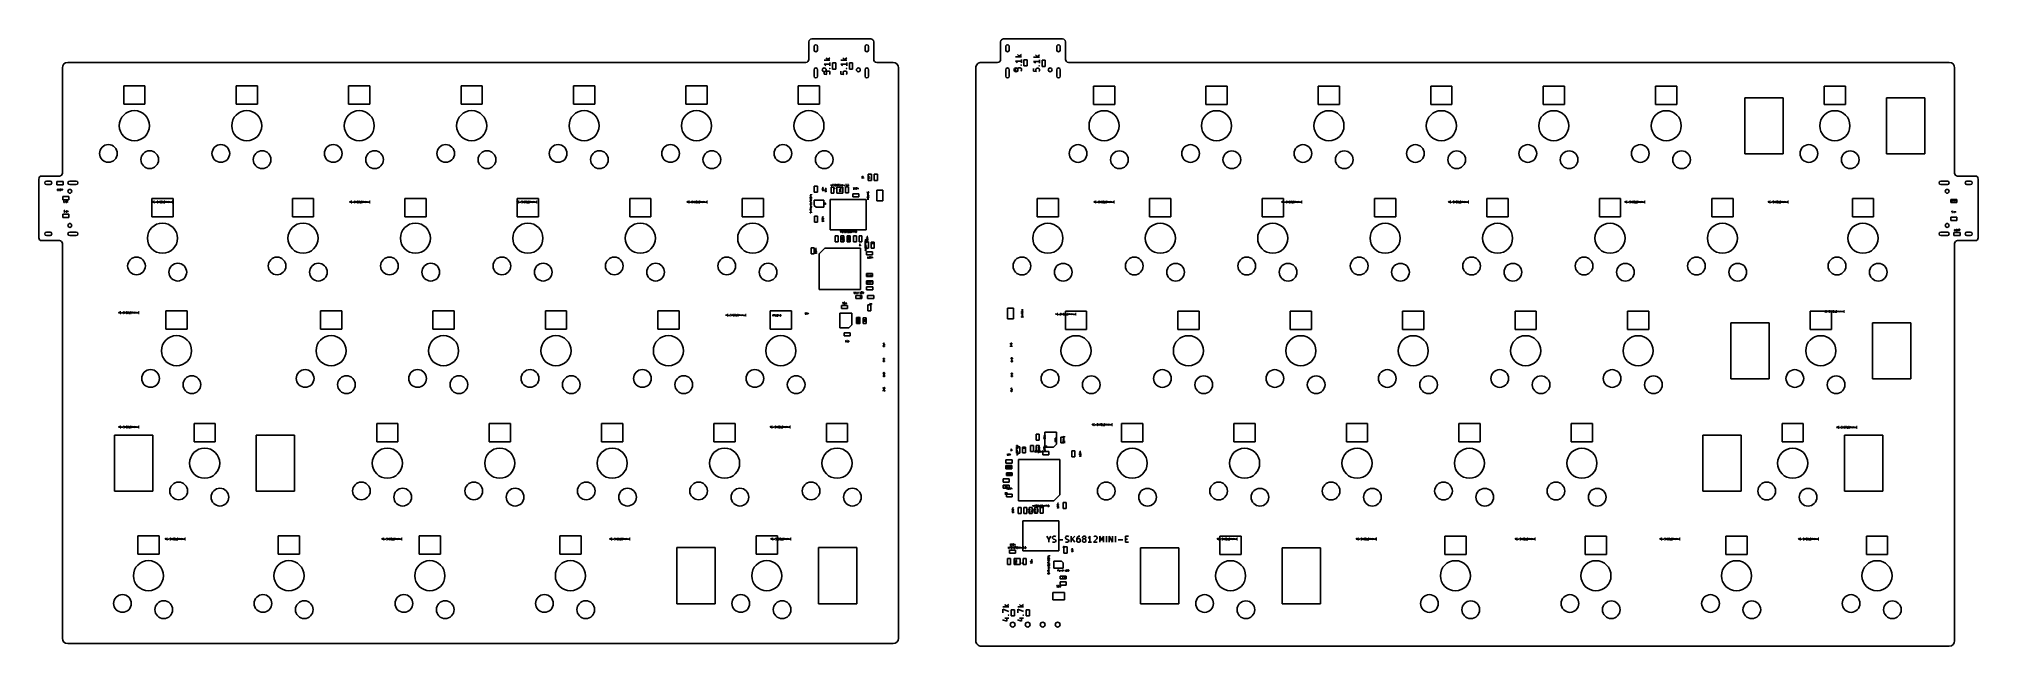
# Model space of a CAD drawing. Header units: millimetres. Extents: x -18 to 310, y -2 to 100.
import ezdxf

# ---------------------------------------------------------------- set-up
doc = ezdxf.new("R2010")
doc.units = ezdxf.units.MM
doc.layers.add('Edge.Cuts', color=254, linetype='CONTINUOUS', true_color=0xd0d2cd)
doc.layers.add('F.Fab', color=9, linetype='CONTINUOUS', true_color=0xafafaf)

msp = doc.modelspace()

# ---------------------------------------------------------------- linework, layer by layer
at = {"layer": 'Edge.Cuts', "linetype": 'CONTINUOUS'}
for p, q in [((112.09, 96.945), (112.09, 99.945)), ((112.59, 100.445), (122.59, 100.445)), ((112.97, 99.145), (112.97, 98.545)), ((113.57, 98.545), (113.57, 99.145)), ((121.61, 99.145), (121.61, 98.545)), ((122.21, 98.545), (122.21, 99.145)), ((123.09, 99.945), (123.09, 96.945)), ((144.58, 96.945), (144.58, 99.945)), ((145.08, 100.445), (155.08, 100.445)), ((145.46, 99.145), (145.46, 98.545)), ((146.06, 98.545), (146.06, 99.145)), ((154.1, 99.145), (154.1, 98.545)), ((154.7, 98.545), (154.7, 99.145)), ((155.58, 99.945), (155.58, 96.945)), ((-14.39, 95.545002), (-14.39, 77.705)), ((102.88, 96.445), (-13.490002, 96.445)), ((102.88, 96.445), (111.59, 96.445)), ((123.59, 96.445), (126.38, 96.445)), ((127.28, 95.545002), (127.28, -1.073002)), ((140.39075, 95.545002), (140.39075, -1.503085)), ((141.290748, 96.445), (144.08, 96.445)), ((156.08, 96.445), (166.491, 96.445)), ((305.330002, 96.445), (166.491, 96.445)), ((306.23, 95.545002), (306.23, 77.705)), ((-3.995, 92.457), (-0.395, 92.457)), ((-3.995, 89.357), (-3.995, 92.457)), ((-0.395, 92.457), (-0.395, 89.357)), ((15.055, 92.457), (18.655, 92.457)), ((15.055, 89.357), (15.055, 92.457)), ((18.655, 92.457), (18.655, 89.357)), ((34.105, 92.457), (37.705, 92.457)), ((34.105, 89.357), (34.105, 92.457)), ((37.705, 92.457), (37.705, 89.357)), ((53.155, 92.457), (56.755, 92.457)), ((53.155, 89.357), (53.155, 92.457)), ((56.755, 92.457), (56.755, 89.357)), ((72.205, 92.457), (75.805, 92.457)), ((72.205, 89.357), (72.205, 92.457)), ((75.805, 92.457), (75.805, 89.357)), ((91.255, 92.457), (94.855, 92.457)), ((91.255, 89.357), (91.255, 92.457)), ((94.855, 92.457), (94.855, 89.357)), ((110.305, 92.457), (113.905, 92.457)), ((110.305, 89.357), (110.305, 92.457)), ((112.97, 95.215), (112.97, 94.115)), ((113.57, 94.115), (113.57, 95.215)), ((113.905, 92.457), (113.905, 89.357)), ((121.61, 95.215), (121.61, 94.115)), ((122.21, 94.115), (122.21, 95.215)), ((145.46, 95.215), (145.46, 94.115)), ((146.06, 94.115), (146.06, 95.215)), ((154.1, 95.215), (154.1, 94.115)), ((154.7, 94.115), (154.7, 95.215)), ((160.3145, 92.45), (163.9145, 92.45)), ((160.3145, 89.35), (160.3145, 92.45)), ((163.9145, 92.45), (163.9145, 89.35)), ((179.3645, 92.45), (182.9645, 92.45)), ((179.3645, 89.35), (179.3645, 92.45)), ((182.9645, 92.45), (182.9645, 89.35)), ((198.4145, 92.45), (202.0145, 92.45)), ((198.4145, 89.35), (198.4145, 92.45)), ((202.0145, 92.45), (202.0145, 89.35)), ((217.4645, 92.45), (221.0645, 92.45)), ((217.4645, 89.35), (217.4645, 92.45)), ((221.0645, 92.45), (221.0645, 89.35)), ((236.5145, 92.45), (240.1145, 92.45)), ((236.5145, 89.35), (236.5145, 92.45)), ((240.1145, 92.45), (240.1145, 89.35)), ((255.5645, 92.45), (259.1645, 92.45)), ((255.5645, 89.35), (255.5645, 92.45)), ((259.1645, 92.45), (259.1645, 89.35)), ((284.1395, 92.45), (287.7395, 92.45)), ((284.1395, 89.35), (284.1395, 92.45)), ((287.7395, 92.45), (287.7395, 89.35)), ((-0.395, 89.357), (-3.995, 89.357)), ((18.655, 89.357), (15.055, 89.357)), ((37.705, 89.357), (34.105, 89.357)), ((56.755, 89.357), (53.155, 89.357)), ((75.805, 89.357), (72.205, 89.357)), ((94.855, 89.357), (91.255, 89.357)), ((113.905, 89.357), (110.305, 89.357)), ((163.9145, 89.35), (160.3145, 89.35)), ((182.9645, 89.35), (179.3645, 89.35)), ((202.0145, 89.35), (198.4145, 89.35)), ((221.0645, 89.35), (217.4645, 89.35)), ((240.1145, 89.35), (236.5145, 89.35)), ((259.1645, 89.35), (255.5645, 89.35)), ((270.6895, 90.475), (277.1895, 90.475)), ((270.6895, 80.975), (270.6895, 90.475)), ((277.1895, 90.475), (277.1895, 80.975)), ((287.7395, 89.35), (284.1395, 89.35)), ((294.6895, 90.475), (301.1895, 90.475)), ((294.6895, 80.975), (294.6895, 90.475)), ((301.1895, 90.475), (301.1895, 80.975)), ((277.1895, 80.975), (270.6895, 80.975)), ((301.1895, 80.975), (294.6895, 80.975)), ((-18.39, 76.705), (-18.39, 66.765)), ((-14.89, 77.205), (-17.89, 77.205)), ((-16.48525, 76.355), (-17.08525, 76.355)), ((-17.08525, 75.755), (-16.48525, 75.755)), ((-12.05525, 76.355), (-13.15525, 76.355)), ((-13.15525, 75.755), (-12.05525, 75.755)), ((304.99975, 76.355), (303.89975, 76.355)), ((303.89975, 75.755), (304.99975, 75.755)), ((306.73, 77.205), (309.73, 77.205)), ((308.92975, 76.355), (308.32975, 76.355)), ((308.32975, 75.755), (308.92975, 75.755)), ((310.23, 76.705), (310.23, 66.765)), ((0.7675, 73.407), (4.3675, 73.407)), ((0.7675, 70.307), (0.7675, 73.407)), ((4.3675, 73.407), (4.3675, 70.307)), ((24.58, 73.407), (28.18, 73.407)), ((24.58, 70.307), (24.58, 73.407)), ((28.18, 73.407), (28.18, 70.307)), ((43.63, 73.407), (47.23, 73.407)), ((43.63, 70.307), (43.63, 73.407)), ((47.23, 73.407), (47.23, 70.307)), ((62.68, 73.407), (66.28, 73.407)), ((62.68, 70.307), (62.68, 73.407)), ((66.28, 73.407), (66.28, 70.307)), ((81.73, 73.407), (85.33, 73.407)), ((81.73, 70.307), (81.73, 73.407)), ((85.33, 73.407), (85.33, 70.307)), ((100.78, 73.407), (104.38, 73.407)), ((100.78, 70.307), (100.78, 73.407)), ((104.38, 73.407), (104.38, 70.307)), ((150.7895, 73.4), (154.3895, 73.4)), ((150.7895, 70.3), (150.7895, 73.4)), ((154.3895, 73.4), (154.3895, 70.3)), ((169.8395, 73.4), (173.4395, 73.4)), ((169.8395, 70.3), (169.8395, 73.4)), ((173.4395, 73.4), (173.4395, 70.3)), ((188.8895, 73.4), (192.4895, 73.4)), ((188.8895, 70.3), (188.8895, 73.4)), ((192.4895, 73.4), (192.4895, 70.3)), ((207.9395, 73.4), (211.5395, 73.4)), ((207.9395, 70.3), (207.9395, 73.4)), ((211.5395, 73.4), (211.5395, 70.3)), ((226.9895, 73.4), (230.5895, 73.4)), ((226.9895, 70.3), (226.9895, 73.4)), ((230.5895, 73.4), (230.5895, 70.3)), ((246.0395, 73.4), (249.6395, 73.4)), ((246.0395, 70.3), (246.0395, 73.4)), ((249.6395, 73.4), (249.6395, 70.3)), ((265.0895, 73.4), (268.6895, 73.4)), ((265.0895, 70.3), (265.0895, 73.4)), ((268.6895, 73.4), (268.6895, 70.3)), ((288.902, 73.4), (292.502, 73.4)), ((288.902, 70.3), (288.902, 73.4)), ((292.502, 73.4), (292.502, 70.3)), ((4.3675, 70.307), (0.7675, 70.307)), ((28.18, 70.307), (24.58, 70.307)), ((47.23, 70.307), (43.63, 70.307)), ((66.28, 70.307), (62.68, 70.307)), ((85.33, 70.307), (81.73, 70.307)), ((104.38, 70.307), (100.78, 70.307)), ((154.3895, 70.3), (150.7895, 70.3)), ((173.4395, 70.3), (169.8395, 70.3)), ((192.4895, 70.3), (188.8895, 70.3)), ((211.5395, 70.3), (207.9395, 70.3)), ((230.5895, 70.3), (226.9895, 70.3)), ((249.6395, 70.3), (246.0395, 70.3)), ((268.6895, 70.3), (265.0895, 70.3)), ((292.502, 70.3), (288.902, 70.3)), ((-17.89, 66.265), (-14.89, 66.265)), ((-16.48525, 67.715), (-17.08525, 67.715)), ((-17.08525, 67.115), (-16.48525, 67.115)), ((-14.39, 65.765), (-14.39, -1.073002)), ((-12.05525, 67.715), (-13.15525, 67.715)), ((-13.15525, 67.115), (-12.05525, 67.115)), ((304.99975, 67.715), (303.89975, 67.715)), ((303.89975, 67.115), (304.99975, 67.115)), ((306.23, -1.503002), (306.23, 65.765)), ((309.73, 66.265), (306.73, 66.265)), ((308.92975, 67.715), (308.32975, 67.715)), ((308.32975, 67.115), (308.92975, 67.115)), ((3.1488, 54.357), (6.7488, 54.357)), ((3.1488, 51.257), (3.1488, 54.357)), ((6.7488, 54.357), (6.7488, 51.257)), ((29.3425, 54.357), (32.9425, 54.357)), ((29.3425, 51.257), (29.3425, 54.357)), ((32.9425, 54.357), (32.9425, 51.257)), ((48.3925, 54.357), (51.9925, 54.357)), ((48.3925, 51.257), (48.3925, 54.357)), ((51.9925, 54.357), (51.9925, 51.257)), ((67.4425, 54.357), (71.0425, 54.357)), ((67.4425, 51.257), (67.4425, 54.357)), ((71.0425, 54.357), (71.0425, 51.257)), ((86.4925, 54.357), (90.0925, 54.357)), ((86.4925, 51.257), (86.4925, 54.357)), ((90.0925, 54.357), (90.0925, 51.257)), ((105.5425, 54.357), (109.1425, 54.357)), ((105.5425, 51.257), (105.5425, 54.357)), ((109.1425, 54.357), (109.1425, 51.257)), ((155.552, 54.35), (159.152, 54.35)), ((155.552, 51.25), (155.552, 54.35)), ((159.152, 54.35), (159.152, 51.25)), ((174.602, 54.35), (178.202, 54.35)), ((174.602, 51.25), (174.602, 54.35)), ((178.202, 54.35), (178.202, 51.25)), ((193.652, 54.35), (197.252, 54.35)), ((193.652, 51.25), (193.652, 54.35)), ((197.252, 54.35), (197.252, 51.25)), ((212.702, 54.35), (216.302, 54.35)), ((212.702, 51.25), (212.702, 54.35)), ((216.302, 54.35), (216.302, 51.25)), ((231.752, 54.35), (235.352, 54.35)), ((231.752, 51.25), (231.752, 54.35)), ((235.352, 54.35), (235.352, 51.25)), ((250.802, 54.35), (254.402, 54.35)), ((250.802, 51.25), (250.802, 54.35)), ((254.402, 54.35), (254.402, 51.25)), ((281.7583, 54.35), (285.3583, 54.35)), ((281.7583, 51.25), (281.7583, 54.35)), ((285.3583, 54.35), (285.3583, 51.25)), ((6.7488, 51.257), (3.1488, 51.257)), ((32.9425, 51.257), (29.3425, 51.257)), ((51.9925, 51.257), (48.3925, 51.257)), ((71.0425, 51.257), (67.4425, 51.257)), ((90.0925, 51.257), (86.4925, 51.257)), ((109.1425, 51.257), (105.5425, 51.257)), ((159.152, 51.25), (155.552, 51.25)), ((178.202, 51.25), (174.602, 51.25)), ((197.252, 51.25), (193.652, 51.25)), ((216.302, 51.25), (212.702, 51.25)), ((235.352, 51.25), (231.752, 51.25)), ((254.402, 51.25), (250.802, 51.25)), ((268.30825, 52.375), (274.80825, 52.375)), ((268.30825, 42.875), (268.30825, 52.375)), ((274.80825, 52.375), (274.80825, 42.875)), ((285.3583, 51.25), (281.7583, 51.25)), ((292.30825, 52.375), (298.80825, 52.375)), ((292.30825, 42.875), (292.30825, 52.375)), ((298.80825, 52.375), (298.80825, 42.875)), ((274.80825, 42.875), (268.30825, 42.875)), ((298.80825, 42.875), (292.30825, 42.875)), ((-5.538705, 33.332), (0.961295, 33.332)), ((-5.538705, 23.832), (-5.538705, 33.332)), ((0.961295, 33.332), (0.961295, 23.832)), ((7.9113, 35.307), (11.5113, 35.307)), ((7.9113, 32.207), (7.9113, 35.307)), ((11.5113, 35.307), (11.5113, 32.207)), ((18.461295, 33.332), (24.961295, 33.332)), ((18.461295, 23.832), (18.461295, 33.332)), ((24.961295, 33.332), (24.961295, 23.832)), ((38.8675, 35.307), (42.4675, 35.307)), ((38.8675, 32.207), (38.8675, 35.307)), ((42.4675, 35.307), (42.4675, 32.207)), ((57.9175, 35.307), (61.5175, 35.307)), ((57.9175, 32.207), (57.9175, 35.307)), ((61.5175, 35.307), (61.5175, 32.207)), ((76.9675, 35.307), (80.5675, 35.307)), ((76.9675, 32.207), (76.9675, 35.307)), ((80.5675, 35.307), (80.5675, 32.207)), ((96.0175, 35.307), (99.6175, 35.307)), ((96.0175, 32.207), (96.0175, 35.307)), ((99.6175, 35.307), (99.6175, 32.207)), ((115.0675, 35.307), (118.6675, 35.307)), ((115.0675, 32.207), (115.0675, 35.307)), ((118.6675, 35.307), (118.6675, 32.207)), ((165.077, 35.3), (168.677, 35.3)), ((165.077, 32.2), (165.077, 35.3)), ((168.677, 35.3), (168.677, 32.2)), ((184.127, 35.3), (187.727, 35.3)), ((184.127, 32.2), (184.127, 35.3)), ((187.727, 35.3), (187.727, 32.2)), ((203.177, 35.3), (206.777, 35.3)), ((203.177, 32.2), (203.177, 35.3)), ((206.777, 35.3), (206.777, 32.2)), ((222.227, 35.3), (225.827, 35.3)), ((222.227, 32.2), (222.227, 35.3)), ((225.827, 35.3), (225.827, 32.2)), ((241.277, 35.3), (244.877, 35.3)), ((241.277, 32.2), (241.277, 35.3)), ((244.877, 35.3), (244.877, 32.2)), ((263.54575, 33.325), (270.04575, 33.325)), ((263.54575, 23.825), (263.54575, 33.325)), ((270.04575, 33.325), (270.04575, 23.825)), ((276.9958, 35.3), (280.5958, 35.3)), ((276.9958, 32.2), (276.9958, 35.3)), ((280.5958, 35.3), (280.5958, 32.2)), ((287.54575, 33.325), (294.04575, 33.325)), ((287.54575, 23.825), (287.54575, 33.325)), ((294.04575, 33.325), (294.04575, 23.825)), ((11.5113, 32.207), (7.9113, 32.207)), ((42.4675, 32.207), (38.8675, 32.207)), ((61.5175, 32.207), (57.9175, 32.207)), ((80.5675, 32.207), (76.9675, 32.207)), ((99.6175, 32.207), (96.0175, 32.207)), ((118.6675, 32.207), (115.0675, 32.207)), ((168.677, 32.2), (165.077, 32.2)), ((187.727, 32.2), (184.127, 32.2)), ((206.777, 32.2), (203.177, 32.2)), ((225.827, 32.2), (222.227, 32.2)), ((244.877, 32.2), (241.277, 32.2)), ((280.5958, 32.2), (276.9958, 32.2)), ((0.961295, 23.832), (-5.538705, 23.832)), ((24.961295, 23.832), (18.461295, 23.832)), ((270.04575, 23.825), (263.54575, 23.825)), ((294.04575, 23.825), (287.54575, 23.825)), ((-1.6137, 16.257), (1.9863, 16.257)), ((-1.6137, 13.157), (-1.6137, 16.257)), ((1.9863, 13.157), (-1.6137, 13.157)), ((1.9863, 16.257), (1.9863, 13.157)), ((22.1988, 16.257), (25.7988, 16.257)), ((22.1988, 13.157), (22.1988, 16.257)), ((25.7988, 13.157), (22.1988, 13.157)), ((25.7988, 16.257), (25.7988, 13.157)), ((46.0748, 16.257), (49.6748, 16.257)), ((46.0748, 13.157), (46.0748, 16.257)), ((49.6748, 13.157), (46.0748, 13.157)), ((49.6748, 16.257), (49.6748, 13.157)), ((69.8873, 16.257), (73.4873, 16.257)), ((69.8873, 13.157), (69.8873, 16.257)), ((73.4873, 13.157), (69.8873, 13.157)), ((73.4873, 16.257), (73.4873, 13.157)), ((89.711295, 14.282), (96.211295, 14.282)), ((89.711295, 4.782), (89.711295, 14.282)), ((96.211295, 14.282), (96.211295, 4.782)), ((103.1613, 16.257), (106.7613, 16.257)), ((103.1613, 13.157), (103.1613, 16.257)), ((106.7613, 13.157), (103.1613, 13.157)), ((106.7613, 16.257), (106.7613, 13.157)), ((113.711295, 14.282), (120.211295, 14.282)), ((113.711295, 4.782), (113.711295, 14.282)), ((120.211295, 14.282), (120.211295, 4.782)), ((168.29575, 14.275), (174.79575, 14.275)), ((168.29575, 4.775), (168.29575, 14.275)), ((174.79575, 14.275), (174.79575, 4.775)), ((181.7457, 16.25), (185.3457, 16.25)), ((181.7457, 13.15), (181.7457, 16.25)), ((185.3457, 13.15), (181.7457, 13.15)), ((185.3457, 16.25), (185.3457, 13.15)), ((192.29575, 14.275), (198.79575, 14.275)), ((192.29575, 4.775), (192.29575, 14.275)), ((198.79575, 14.275), (198.79575, 4.775)), ((219.8457, 16.25), (223.4457, 16.25)), ((219.8457, 13.15), (219.8457, 16.25)), ((223.4457, 13.15), (219.8457, 13.15)), ((223.4457, 16.25), (223.4457, 13.15)), ((243.6582, 16.25), (247.2582, 16.25)), ((243.6582, 13.15), (243.6582, 16.25)), ((247.2582, 13.15), (243.6582, 13.15)), ((247.2582, 16.25), (247.2582, 13.15)), ((267.4707, 16.25), (271.0707, 16.25)), ((267.4707, 13.15), (267.4707, 16.25)), ((271.0707, 13.15), (267.4707, 13.15)), ((271.0707, 16.25), (271.0707, 13.15)), ((291.2832, 16.25), (294.8832, 16.25)), ((291.2832, 13.15), (291.2832, 16.25)), ((294.8832, 13.15), (291.2832, 13.15)), ((294.8832, 16.25), (294.8832, 13.15)), ((96.211295, 4.782), (89.711295, 4.782)), ((120.211295, 4.782), (113.711295, 4.782)), ((174.79575, 4.775), (168.29575, 4.775)), ((198.79575, 4.775), (192.29575, 4.775)), ((-13.490002, -1.973), (126.380002, -1.973)), ((141.290665, -2.403024), (305.330002, -2.403))]:
    msp.add_line(p, q, dxfattribs=at)
at = {"layer": 'Edge.Cuts'}
for centre, radius in [((114.7, 95.195), 0.324999), ((120.48, 95.195), 0.324999), ((147.19, 95.195), 0.324999), ((152.97, 95.195), 0.324999), ((-2.194955, 85.732), 2.549999), ((16.855045, 85.732), 2.549999), ((35.905045, 85.732), 2.549999), ((54.955045, 85.732), 2.549999), ((74.005045, 85.732), 2.549999), ((93.055045, 85.732), 2.549999), ((112.105045, 85.732), 2.549999), ((162.1145, 85.725), 2.549999), ((181.1645, 85.725), 2.549999), ((200.2145, 85.725), 2.549999), ((219.2645, 85.725), 2.549999), ((238.3145, 85.725), 2.549999), ((257.3645, 85.725), 2.549999), ((285.9395, 85.725), 2.549999), ((-6.594955, 81.032), 1.499999), ((12.455045, 81.032), 1.499999), ((31.505045, 81.032), 1.499999), ((50.555045, 81.032), 1.499999), ((69.605045, 81.032), 1.499999), ((88.655045, 81.032), 1.499999), ((107.705045, 81.032), 1.499999), ((157.7145, 81.025), 1.499999), ((176.7645, 81.025), 1.499999), ((195.8145, 81.025), 1.499999), ((214.8645, 81.025), 1.499999), ((233.9145, 81.025), 1.499999), ((252.9645, 81.025), 1.499999), ((281.5395, 81.025), 1.499999), ((0.405045, 79.982), 1.499999), ((19.455045, 79.982), 1.499999), ((38.505045, 79.982), 1.499999), ((57.555045, 79.982), 1.499999), ((76.605045, 79.982), 1.499999), ((95.655045, 79.982), 1.499999), ((114.705045, 79.982), 1.499999), ((164.7145, 79.975), 1.499999), ((183.7645, 79.975), 1.499999), ((202.8145, 79.975), 1.499999), ((221.8645, 79.975), 1.499999), ((240.9145, 79.975), 1.499999), ((259.9645, 79.975), 1.499999), ((288.5395, 79.975), 1.499999), ((-13.13525, 74.625), 0.324999), ((304.97975, 74.625), 0.324999), ((-13.13525, 68.845), 0.324999), ((2.567545, 66.682), 2.549999), ((26.380045, 66.682), 2.549999), ((45.430045, 66.682), 2.549999), ((64.480045, 66.682), 2.549999), ((83.530045, 66.682), 2.549999), ((102.580045, 66.682), 2.549999), ((152.5895, 66.675), 2.549999), ((171.6395, 66.675), 2.549999), ((190.6895, 66.675), 2.549999), ((209.7395, 66.675), 2.549999), ((228.7895, 66.675), 2.549999), ((247.8395, 66.675), 2.549999), ((266.8895, 66.675), 2.549999), ((290.702, 66.675), 2.549999), ((304.97975, 68.845), 0.324999), ((-1.832455, 61.982), 1.499999), ((21.980045, 61.982), 1.499999), ((41.030045, 61.982), 1.499999), ((60.080045, 61.982), 1.499999), ((79.130045, 61.982), 1.499999), ((98.180045, 61.982), 1.499999), ((148.1895, 61.975), 1.499999), ((167.2395, 61.975), 1.499999), ((186.2895, 61.975), 1.499999), ((205.3395, 61.975), 1.499999), ((224.3895, 61.975), 1.499999), ((243.4395, 61.975), 1.499999), ((262.4895, 61.975), 1.499999), ((286.302, 61.975), 1.499999), ((5.167545, 60.932), 1.499999), ((28.980045, 60.932), 1.499999), ((48.030045, 60.932), 1.499999), ((67.080045, 60.932), 1.499999), ((86.130045, 60.932), 1.499999), ((105.180045, 60.932), 1.499999), ((155.1895, 60.925), 1.499999), ((174.2395, 60.925), 1.499999), ((193.2895, 60.925), 1.499999), ((212.3395, 60.925), 1.499999), ((231.3895, 60.925), 1.499999), ((250.4395, 60.925), 1.499999), ((269.4895, 60.925), 1.499999), ((293.302, 60.925), 1.499999), ((4.948795, 47.632), 2.549999), ((31.142545, 47.632), 2.549999), ((50.192545, 47.632), 2.549999), ((69.242545, 47.632), 2.549999), ((88.292545, 47.632), 2.549999), ((107.342545, 47.632), 2.549999), ((157.352, 47.625), 2.549999), ((176.402, 47.625), 2.549999), ((195.452, 47.625), 2.549999), ((214.502, 47.625), 2.549999), ((233.552, 47.625), 2.549999), ((252.602, 47.625), 2.549999), ((283.55825, 47.625), 2.549999), ((0.548795, 42.932), 1.499999), ((7.548795, 41.882), 1.499999), ((26.742545, 42.932), 1.499999), ((33.742545, 41.882), 1.499999), ((45.792545, 42.932), 1.499999), ((52.792545, 41.882), 1.499999), ((64.842545, 42.932), 1.499999), ((71.842545, 41.882), 1.499999), ((83.892545, 42.932), 1.499999), ((90.892545, 41.882), 1.499999), ((102.942545, 42.932), 1.499999), ((109.942545, 41.882), 1.499999), ((152.952, 42.925), 1.499999), ((159.952, 41.875), 1.499999), ((172.002, 42.925), 1.499999), ((179.002, 41.875), 1.499999), ((191.052, 42.925), 1.499999), ((198.052, 41.875), 1.499999), ((210.102, 42.925), 1.499999), ((217.102, 41.875), 1.499999), ((229.152, 42.925), 1.499999), ((236.152, 41.875), 1.499999), ((248.202, 42.925), 1.499999), ((255.202, 41.875), 1.499999), ((279.15825, 42.925), 1.499999), ((286.15825, 41.875), 1.499999), ((9.711295, 28.582), 2.549999), ((40.667545, 28.582), 2.549999), ((59.717545, 28.582), 2.549999), ((78.767545, 28.582), 2.549999), ((97.817545, 28.582), 2.549999), ((116.867545, 28.582), 2.549999), ((166.877, 28.575), 2.549999), ((185.927, 28.575), 2.549999), ((204.977, 28.575), 2.549999), ((224.027, 28.575), 2.549999), ((243.077, 28.575), 2.549999), ((278.79575, 28.575), 2.549999), ((5.311295, 23.882), 1.499999), ((12.311295, 22.832), 1.499999), ((36.267545, 23.882), 1.499999), ((43.267545, 22.832), 1.499999), ((55.317545, 23.882), 1.499999), ((62.317545, 22.832), 1.499999), ((74.367545, 23.882), 1.499999), ((81.367545, 22.832), 1.499999), ((93.417545, 23.882), 1.499999), ((100.417545, 22.832), 1.499999), ((112.467545, 23.882), 1.499999), ((119.467545, 22.832), 1.499999), ((162.477, 23.875), 1.499999), ((169.477, 22.825), 1.499999), ((181.527, 23.875), 1.499999), ((188.527, 22.825), 1.499999), ((200.577, 23.875), 1.499999), ((207.577, 22.825), 1.499999), ((219.627, 23.875), 1.499999), ((226.627, 22.825), 1.499999), ((238.677, 23.875), 1.499999), ((245.677, 22.825), 1.499999), ((274.39575, 23.875), 1.499999), ((281.39575, 22.825), 1.499999), ((0.186295, 9.532), 2.549999), ((23.998795, 9.532), 2.549999), ((47.874795, 9.532), 2.549999), ((71.687295, 9.532), 2.549999), ((104.961295, 9.532), 2.549999), ((183.54575, 9.525), 2.549999), ((221.64575, 9.525), 2.549999), ((245.45825, 9.525), 2.549999), ((269.27075, 9.525), 2.549999), ((293.08325, 9.525), 2.549999), ((-4.213705, 4.832), 1.499999), ((2.786295, 3.782), 1.499999), ((19.598795, 4.832), 1.499999), ((26.598795, 3.782), 1.499999), ((43.474795, 4.832), 1.499999), ((50.474795, 3.782), 1.499999), ((67.287295, 4.832), 1.499999), ((74.287295, 3.782), 1.499999), ((100.561295, 4.832), 1.499999), ((107.561295, 3.782), 1.499999), ((179.14575, 4.825), 1.499999), ((186.14575, 3.775), 1.499999), ((217.24575, 4.825), 1.499999), ((224.24575, 3.775), 1.499999), ((241.05825, 4.825), 1.499999), ((248.05825, 3.775), 1.499999), ((264.87075, 4.825), 1.499999), ((271.87075, 3.775), 1.499999), ((288.68325, 4.825), 1.499999), ((295.68325, 3.775), 1.499999), ((146.62975, 1.25), 0.4064), ((149.16975, 1.25), 0.4064), ((151.70975, 1.25), 0.4064), ((154.24975, 1.25), 0.4064)]:
    msp.add_circle(centre, radius, dxfattribs=at)
for centre, radius, start, end in [((112.59, 99.945), 0.5, 90, 180), ((113.27, 99.145), 0.3, 0, 180), ((121.91, 99.145), 0.3, 0, 180), ((122.59, 99.945), 0.5, 0, 90), ((145.08, 99.945), 0.5, 90, 180), ((145.76, 99.145), 0.3, 0, 180), ((154.4, 99.145), 0.3, 0, 180), ((155.08, 99.945), 0.5, 0, 90), ((-13.49, 95.545), 0.9, 90.00012732, 179.99987268), ((111.59, 96.945), 0.5, -90, 0), ((113.27, 98.545), 0.3, -180, 0), ((113.27, 95.215), 0.3, 0, 180), ((121.91, 98.545), 0.3, -180, 0), ((121.91, 95.215), 0.3, 0, 180), ((123.59, 96.945), 0.5, -180, -90), ((126.38, 95.545), 0.9, 0.00012732, 89.99987268), ((141.2907, 95.545), 0.89995, 89.99694423, 179.99987267), ((144.08, 96.945), 0.5, -90, 0), ((145.76, 98.545), 0.3, -180, 0), ((145.76, 95.215), 0.3, 0, 180), ((154.4, 98.545), 0.3, -180, 0), ((154.4, 95.215), 0.3, 0, 180), ((156.08, 96.945), 0.5, -180, -90), ((305.33, 95.545), 0.9, 0.00012732, 89.99987268), ((113.27, 94.115), 0.3, -180, 0), ((121.91, 94.115), 0.3, -180, 0), ((145.76, 94.115), 0.3, -180, 0), ((154.4, 94.115), 0.3, -180, 0), ((-17.89, 76.705), 0.5, 90, 180), ((-17.08525, 76.055), 0.3, 90, 270), ((-16.48525, 76.055), 0.3, -90, 90), ((-14.89, 77.705), 0.5, -90, 0), ((-13.15525, 76.055), 0.3, 90, 270), ((-12.05525, 76.055), 0.3, -90, 90), ((303.89975, 76.055), 0.3, 90, 270), ((304.99975, 76.055), 0.3, 270, 450), ((306.73, 77.705), 0.5, -180, -90), ((308.32975, 76.055), 0.3, 90, 270), ((308.92975, 76.055), 0.3, 270, 450), ((309.73, 76.705), 0.5, 0, 90), ((-17.89, 66.765), 0.5, -180, -90), ((-17.08525, 67.415), 0.3, 90, 270), ((-16.48525, 67.415), 0.3, -90, 90), ((-14.89, 65.765), 0.5, 0, 90), ((-13.15525, 67.415), 0.3, 90, 270), ((-12.05525, 67.415), 0.3, -90, 90), ((303.89975, 67.415), 0.3, 90, 270), ((304.99975, 67.415), 0.3, 270, 450), ((306.73, 65.765), 0.5, 90, 180), ((308.32975, 67.415), 0.3, 90, 270), ((308.92975, 67.415), 0.3, 270, 450), ((309.73, 66.765), 0.5, -90, 0), ((-13.49, -1.073), 0.9, -179.99987268, -90.00012732), ((126.38, -1.073), 0.9, -89.99987268, -0.00012732), ((141.2906, -1.5032), 0.899824, -180.00732215, -89.99586116), ((305.33, -1.503), 0.9, -89.99987268, -0.00012732)]:
    msp.add_arc(centre, radius, start, end, dxfattribs=at)
at = {"layer": 'F.Fab', "linetype": 'CONTINUOUS'}
for p, q in [((112.97, 99.145), (112.97, 98.545)), ((113.57, 98.545), (113.57, 99.145)), ((121.61, 99.145), (121.61, 98.545)), ((122.21, 98.545), (122.21, 99.145)), ((145.46, 99.145), (145.46, 98.545)), ((146.06, 98.545), (146.06, 99.145)), ((154.1, 99.145), (154.1, 98.545)), ((154.7, 98.545), (154.7, 99.145)), ((115.674569, 96.84881), (114.674569, 96.84881)), ((115.674569, 96.134524), (114.674569, 96.134524)), ((114.674569, 96.134524), (114.817426, 96.039286)), ((114.817426, 96.039286), (114.912664, 95.944048)), ((114.912664, 95.944048), (114.960283, 95.84881)), ((115.007902, 97.229762), (115.388854, 96.84881)), ((115.293616, 96.944048), (115.674569, 97.229762)), ((115.57933, 95.420239), (115.62695, 95.467858)), ((115.62695, 95.37262), (115.57933, 95.420239)), ((115.57933, 95.420239), (115.674569, 95.420239)), ((115.62695, 95.467858), (115.674569, 95.420239)), ((115.674569, 95.420239), (115.62695, 95.37262)), ((115.674569, 96.420238), (115.674569, 95.84881)), ((116.11975, 96.35), (116.65975, 96.35)), ((116.11975, 95.3), (116.11975, 96.35)), ((116.65975, 95.3), (116.11975, 95.3)), ((116.65975, 96.35), (116.65975, 95.3)), ((118.524569, 96.84881), (117.524569, 96.84881)), ((118.524569, 96.134524), (117.524569, 96.134524)), ((117.524569, 96.134524), (117.667426, 96.039286)), ((117.667426, 96.039286), (117.762664, 95.944048)), ((117.762664, 95.944048), (117.810283, 95.84881)), ((117.857902, 97.229762), (118.238854, 96.84881)), ((118.143616, 96.944048), (118.524569, 97.229762)), ((118.42933, 95.420239), (118.47695, 95.467858)), ((118.47695, 95.37262), (118.42933, 95.420239)), ((118.42933, 95.420239), (118.524569, 95.420239)), ((118.47695, 95.467858), (118.524569, 95.420239)), ((118.524569, 95.420239), (118.47695, 95.37262)), ((118.524569, 96.420238), (118.524569, 95.84881)), ((118.96975, 96.35), (119.50975, 96.35)), ((118.96975, 95.3), (118.96975, 96.35)), ((119.50975, 95.3), (118.96975, 95.3)), ((119.50975, 96.35), (119.50975, 95.3)), ((148.099569, 97.39881), (147.099569, 97.39881)), ((148.099569, 96.684524), (147.099569, 96.684524)), ((147.099569, 96.684524), (147.242426, 96.589286)), ((147.099569, 95.494048), (147.099569, 95.017858)), ((147.242426, 96.589286), (147.337664, 96.494048)), ((147.337664, 96.494048), (147.385283, 96.39881)), ((147.432902, 97.779762), (147.813854, 97.39881)), ((147.480521, 95.351191), (147.52814, 95.446429)), ((147.480521, 95.113096), (147.480521, 95.351191)), ((147.52814, 95.446429), (147.575759, 95.494048)), ((147.575759, 95.494048), (147.670997, 95.541667)), ((147.670997, 95.541667), (147.909092, 95.541667)), ((147.718616, 97.494048), (148.099569, 97.779762)), ((147.909092, 95.541667), (148.00433, 95.494048)), ((148.00433, 95.970239), (148.05195, 96.017858)), ((148.05195, 95.92262), (148.00433, 95.970239)), ((148.00433, 95.970239), (148.099569, 95.970239)), ((148.00433, 95.494048), (148.05195, 95.446429)), ((148.05195, 96.017858), (148.099569, 95.970239)), ((148.099569, 95.970239), (148.05195, 95.92262)), ((148.05195, 95.446429), (148.099569, 95.351191)), ((148.099569, 96.970238), (148.099569, 96.39881)), ((148.099569, 95.351191), (148.099569, 95.113096)), ((148.54475, 96.9), (149.08475, 96.9)), ((148.54475, 95.85), (148.54475, 96.9)), ((149.08475, 95.85), (148.54475, 95.85)), ((149.08475, 96.9), (149.08475, 95.85)), ((151.174569, 97.32381), (150.174569, 97.32381)), ((151.174569, 96.609524), (150.174569, 96.609524)), ((150.174569, 96.609524), (150.317426, 96.514286)), ((150.174569, 95.419048), (150.174569, 94.942858)), ((150.317426, 96.514286), (150.412664, 96.419048)), ((150.412664, 96.419048), (150.460283, 96.32381)), ((150.507902, 97.704762), (150.888854, 97.32381)), ((150.555521, 95.276191), (150.60314, 95.371429)), ((150.60314, 95.371429), (150.650759, 95.419048)), ((150.650759, 95.419048), (150.745997, 95.466667)), ((150.745997, 95.466667), (150.984092, 95.466667)), ((150.793616, 97.419048), (151.174569, 97.704762)), ((150.984092, 95.466667), (151.07933, 95.419048)), ((151.07933, 95.895239), (151.12695, 95.942858)), ((151.12695, 95.84762), (151.07933, 95.895239)), ((151.07933, 95.895239), (151.174569, 95.895239)), ((151.07933, 95.419048), (151.12695, 95.371429)), ((151.12695, 95.942858), (151.174569, 95.895239)), ((151.174569, 95.895239), (151.12695, 95.84762)), ((151.12695, 95.371429), (151.174569, 95.276191)), ((151.174569, 96.895238), (151.174569, 96.32381)), ((151.61975, 96.825), (152.15975, 96.825)), ((151.61975, 95.775), (151.61975, 96.825)), ((152.15975, 95.775), (151.61975, 95.775)), ((152.15975, 96.825), (152.15975, 95.775)), ((112.97, 95.215), (112.97, 94.115)), ((113.57, 94.115), (113.57, 95.215)), ((114.674569, 94.944048), (114.674569, 94.467858)), ((114.674569, 94.467858), (115.150759, 94.420239)), ((115.055521, 94.801191), (115.10314, 94.896429)), ((115.055521, 94.563096), (115.055521, 94.801191)), ((115.10314, 94.467858), (115.055521, 94.563096)), ((115.10314, 94.896429), (115.150759, 94.944048)), ((115.150759, 94.420239), (115.10314, 94.467858)), ((115.150759, 94.944048), (115.245997, 94.991667)), ((115.245997, 94.991667), (115.484092, 94.991667)), ((115.484092, 94.991667), (115.57933, 94.944048)), ((115.57933, 94.944048), (115.62695, 94.896429)), ((115.62695, 94.467858), (115.57933, 94.420239)), ((115.62695, 94.896429), (115.674569, 94.801191)), ((115.674569, 94.563096), (115.62695, 94.467858)), ((115.674569, 94.801191), (115.674569, 94.563096)), ((117.524569, 94.944048), (117.524569, 94.467858)), ((117.524569, 94.467858), (118.000759, 94.420239)), ((117.905521, 94.801191), (117.95314, 94.896429)), ((117.905521, 94.563096), (117.905521, 94.801191)), ((117.95314, 94.467858), (117.905521, 94.563096)), ((117.95314, 94.896429), (118.000759, 94.944048)), ((118.000759, 94.420239), (117.95314, 94.467858)), ((118.000759, 94.944048), (118.095997, 94.991667)), ((118.095997, 94.991667), (118.334092, 94.991667)), ((118.334092, 94.991667), (118.42933, 94.944048)), ((118.42933, 94.944048), (118.47695, 94.896429)), ((118.47695, 94.467858), (118.42933, 94.420239)), ((118.47695, 94.896429), (118.524569, 94.801191)), ((118.524569, 94.563096), (118.47695, 94.467858)), ((118.524569, 94.801191), (118.524569, 94.563096)), ((121.61, 95.215), (121.61, 94.115)), ((122.21, 94.115), (122.21, 95.215)), ((145.46, 95.215), (145.46, 94.115)), ((146.06, 94.115), (146.06, 95.215)), ((147.099569, 95.017858), (147.575759, 94.970239)), ((147.52814, 95.017858), (147.480521, 95.113096)), ((147.575759, 94.970239), (147.52814, 95.017858)), ((148.05195, 95.017858), (148.00433, 94.970239)), ((148.099569, 95.113096), (148.05195, 95.017858)), ((150.174569, 94.942858), (150.650759, 94.895239)), ((150.555521, 95.038096), (150.555521, 95.276191)), ((150.60314, 94.942858), (150.555521, 95.038096)), ((150.650759, 94.895239), (150.60314, 94.942858)), ((151.12695, 94.942858), (151.07933, 94.895239)), ((151.174569, 95.038096), (151.12695, 94.942858)), ((151.174569, 95.276191), (151.174569, 95.038096)), ((154.1, 95.215), (154.1, 94.115)), ((154.7, 94.115), (154.7, 95.215)), ((-16.48525, 76.355), (-17.08525, 76.355)), ((-17.08525, 75.755), (-16.48525, 75.755)), ((-15.33525, 76.285), (-14.28525, 76.285)), ((-15.33525, 75.745), (-15.33525, 76.285)), ((-14.28525, 75.745), (-15.33525, 75.745)), ((-14.28525, 76.285), (-14.28525, 75.745)), ((-12.05525, 76.355), (-13.15525, 76.355)), ((-13.15525, 75.755), (-12.05525, 75.755)), ((115.875464, 75.526426), (115.875464, 75.776426)), ((116.077845, 75.526426), (116.077845, 75.776426)), ((116.077845, 75.776426), (116.173083, 75.776426)), ((116.173083, 75.645473), (116.077845, 75.645473)), ((116.173083, 75.776426), (116.196893, 75.764521)), ((116.196893, 75.657378), (116.173083, 75.645473)), ((116.196893, 75.764521), (116.208798, 75.752616)), ((116.208798, 75.669283), (116.196893, 75.657378)), ((116.208798, 75.752616), (116.220702, 75.728807)), ((116.220702, 75.693092), (116.208798, 75.669283)), ((116.220702, 75.728807), (116.220702, 75.693092)), ((116.327845, 75.776426), (116.315941, 75.657378)), ((116.315941, 75.657378), (116.327845, 75.669283)), ((116.446893, 75.776426), (116.327845, 75.776426)), ((116.327845, 75.669283), (116.351655, 75.681188)), ((116.351655, 75.681188), (116.411179, 75.681188)), ((116.411179, 75.681188), (116.434988, 75.669283)), ((116.434988, 75.669283), (116.446893, 75.657378)), ((116.446893, 75.657378), (116.458798, 75.633569)), ((116.458798, 75.633569), (116.458798, 75.574045)), ((116.56594, 75.752616), (116.554036, 75.728807)), ((116.554036, 75.728807), (116.554036, 75.669283)), ((116.554036, 75.669283), (116.56594, 75.645473)), ((116.577845, 75.764521), (116.56594, 75.752616)), ((116.56594, 75.645473), (116.577845, 75.633569)), ((116.601655, 75.776426), (116.577845, 75.764521)), ((116.577845, 75.633569), (116.601655, 75.621664)), ((116.649274, 75.776426), (116.601655, 75.776426)), ((116.601655, 75.621664), (116.649274, 75.621664)), ((116.673083, 75.764521), (116.649274, 75.776426)), ((116.649274, 75.621664), (116.673083, 75.633569)), ((116.661178, 75.550235), (116.684988, 75.58595)), ((116.684988, 75.752616), (116.673083, 75.764521)), ((116.673083, 75.633569), (116.684988, 75.645473)), ((116.696893, 75.728807), (116.684988, 75.752616)), ((116.684988, 75.645473), (116.696893, 75.669283)), ((116.684988, 75.58595), (116.696893, 75.633569)), ((116.696893, 75.633569), (116.696893, 75.728807)), ((116.792131, 75.681188), (116.804035, 75.728807)), ((116.792131, 75.621664), (116.792131, 75.681188)), ((116.804035, 75.574045), (116.792131, 75.621664)), ((116.804035, 75.728807), (116.81594, 75.752616)), ((116.81594, 75.752616), (116.827845, 75.764521)), ((116.827845, 75.764521), (116.851654, 75.776426)), ((116.851654, 75.776426), (116.875464, 75.776426)), ((116.875464, 75.776426), (116.899273, 75.764521)), ((116.899273, 75.764521), (116.911178, 75.752616)), ((116.911178, 75.752616), (116.923083, 75.728807)), ((116.923083, 75.728807), (116.934988, 75.681188)), ((116.934988, 75.621664), (116.923083, 75.574045)), ((116.934988, 75.681188), (116.934988, 75.621664)), ((117.018321, 75.776426), (117.184987, 75.776426)), ((117.184987, 75.776426), (117.077845, 75.526426)), ((117.268321, 75.728807), (117.280225, 75.752616)), ((117.268321, 75.704997), (117.268321, 75.728807)), ((117.280225, 75.681188), (117.268321, 75.704997)), ((117.280225, 75.752616), (117.29213, 75.764521)), ((117.29213, 75.669283), (117.280225, 75.681188)), ((117.29213, 75.764521), (117.31594, 75.776426)), ((117.31594, 75.657378), (117.29213, 75.669283)), ((117.31594, 75.776426), (117.375463, 75.776426)), ((117.363559, 75.645473), (117.31594, 75.657378)), ((117.387368, 75.633569), (117.363559, 75.645473)), ((117.375463, 75.776426), (117.411178, 75.764521)), ((117.399273, 75.621664), (117.387368, 75.633569)), ((117.411178, 75.597854), (117.399273, 75.621664)), ((117.411178, 75.574045), (117.411178, 75.597854)), ((117.51832, 75.526426), (117.51832, 75.776426)), ((117.51832, 75.776426), (117.661177, 75.526426)), ((117.661177, 75.526426), (117.661177, 75.776426)), ((117.756416, 75.776426), (117.923082, 75.526426)), ((117.923082, 75.776426), (117.756416, 75.526426)), ((118.01832, 75.621664), (118.208797, 75.621664)), ((118.304035, 75.776426), (118.458797, 75.776426)), ((118.458797, 75.776426), (118.375463, 75.681188)), ((118.375463, 75.681188), (118.411178, 75.681188)), ((118.411178, 75.681188), (118.434987, 75.669283)), ((118.434987, 75.669283), (118.446892, 75.657378)), ((118.446892, 75.657378), (118.458797, 75.633569)), ((118.458797, 75.633569), (118.458797, 75.574045)), ((118.661178, 75.776426), (118.81594, 75.776426)), ((118.81594, 75.776426), (118.732606, 75.681188)), ((118.732606, 75.681188), (118.768321, 75.681188)), ((118.768321, 75.681188), (118.79213, 75.669283)), ((118.79213, 75.669283), (118.804035, 75.657378)), ((118.804035, 75.657378), (118.81594, 75.633569)), ((118.81594, 75.633569), (118.81594, 75.574045)), ((121.123574, 77.030715), (121.123574, 77.197381)), ((121.123574, 77.197381), (121.373574, 77.090239)), ((121.123574, 76.899763), (121.135479, 76.923572)), ((121.123574, 76.840239), (121.123574, 76.899763)), ((121.135479, 76.816429), (121.123574, 76.840239)), ((121.135479, 76.923572), (121.147384, 76.935477)), ((121.147384, 76.804525), (121.135479, 76.816429)), ((121.147384, 76.935477), (121.171193, 76.947382)), ((121.171193, 76.947382), (121.195003, 76.947382)), ((121.195003, 76.947382), (121.230717, 76.935477)), ((121.230717, 76.935477), (121.373574, 76.79262)), ((121.373574, 76.79262), (121.373574, 76.947382)), ((122.133574, 77.020715), (122.133574, 77.187381)), ((122.133574, 77.187381), (122.383574, 77.080239)), ((122.133574, 76.889763), (122.145479, 76.913572)), ((122.133574, 76.830239), (122.133574, 76.889763)), ((122.145479, 76.806429), (122.133574, 76.830239)), ((122.145479, 76.913572), (122.157384, 76.925477)), ((122.157384, 76.794525), (122.145479, 76.806429)), ((122.157384, 76.925477), (122.181193, 76.937382)), ((122.16, 77.52), (122.7, 77.52)), ((122.16, 76.47), (122.16, 77.52)), ((122.7, 76.47), (122.16, 76.47)), ((122.181193, 76.937382), (122.205003, 76.937382)), ((122.205003, 76.937382), (122.240717, 76.925477)), ((122.240717, 76.925477), (122.383574, 76.78262)), ((122.383574, 76.78262), (122.383574, 76.937382)), ((122.7, 77.52), (122.7, 76.47)), ((123.17, 77.51), (123.71, 77.51)), ((123.17, 76.46), (123.17, 77.51)), ((123.71, 76.46), (123.17, 76.46)), ((123.71, 77.51), (123.71, 76.46)), ((304.99975, 76.355), (303.89975, 76.355)), ((303.89975, 75.755), (304.99975, 75.755)), ((308.92975, 76.355), (308.32975, 76.355)), ((308.32975, 75.755), (308.92975, 75.755)), ((-15.232869, 74.921902), (-15.244773, 74.874283)), ((-15.244773, 74.874283), (-15.244773, 74.779045)), ((-15.232869, 74.862378), (-15.244773, 74.838569)), ((-15.244773, 74.779045), (-15.232869, 74.755235)), ((-15.209059, 74.957616), (-15.232869, 74.921902)), ((-15.220964, 74.874283), (-15.232869, 74.862378)), ((-15.232869, 74.755235), (-15.220964, 74.74333)), ((-15.197154, 74.886188), (-15.220964, 74.874283)), ((-15.220964, 74.74333), (-15.197154, 74.731426)), ((-15.197154, 74.969521), (-15.209059, 74.957616)), ((-15.173345, 74.981426), (-15.197154, 74.969521)), ((-15.149535, 74.886188), (-15.197154, 74.886188)), ((-15.197154, 74.731426), (-15.149535, 74.731426)), ((-15.125726, 74.981426), (-15.173345, 74.981426)), ((-15.125726, 74.874283), (-15.149535, 74.886188)), ((-15.149535, 74.731426), (-15.125726, 74.74333)), ((-15.113821, 74.862378), (-15.125726, 74.874283)), ((-15.125726, 74.74333), (-15.113821, 74.755235)), ((-15.101916, 74.838569), (-15.113821, 74.862378)), ((-15.113821, 74.755235), (-15.101916, 74.779045)), ((-15.101916, 74.779045), (-15.101916, 74.838569)), ((-15.006678, 74.886188), (-14.994774, 74.933807)), ((-15.006678, 74.826664), (-15.006678, 74.886188)), ((-14.994774, 74.779045), (-15.006678, 74.826664)), ((-14.994774, 74.933807), (-14.982869, 74.957616)), ((-14.982869, 74.755235), (-14.994774, 74.779045)), ((-14.982869, 74.957616), (-14.970964, 74.969521)), ((-14.970964, 74.74333), (-14.982869, 74.755235)), ((-14.970964, 74.969521), (-14.947155, 74.981426)), ((-14.947155, 74.731426), (-14.970964, 74.74333)), ((-14.947155, 74.981426), (-14.923345, 74.981426)), ((-14.923345, 74.731426), (-14.947155, 74.731426)), ((-14.923345, 74.981426), (-14.899536, 74.969521)), ((-14.899536, 74.74333), (-14.923345, 74.731426)), ((-14.899536, 74.969521), (-14.887631, 74.957616)), ((-14.887631, 74.755235), (-14.899536, 74.74333)), ((-14.887631, 74.957616), (-14.875726, 74.933807)), ((-14.875726, 74.779045), (-14.887631, 74.755235)), ((-14.875726, 74.933807), (-14.863821, 74.886188)), ((-14.863821, 74.826664), (-14.875726, 74.779045)), ((-14.863821, 74.886188), (-14.863821, 74.826664)), ((-14.768583, 74.886188), (-14.756679, 74.933807)), ((-14.768583, 74.826664), (-14.768583, 74.886188)), ((-14.756679, 74.779045), (-14.768583, 74.826664)), ((-14.756679, 74.933807), (-14.744774, 74.957616)), ((-14.744774, 74.755235), (-14.756679, 74.779045)), ((-14.744774, 74.957616), (-14.732869, 74.969521)), ((-14.732869, 74.74333), (-14.744774, 74.755235)), ((-14.732869, 74.969521), (-14.70906, 74.981426)), ((-14.70906, 74.731426), (-14.732869, 74.74333)), ((-14.70906, 74.981426), (-14.68525, 74.981426)), ((-14.68525, 74.731426), (-14.70906, 74.731426)), ((-14.68525, 74.981426), (-14.661441, 74.969521)), ((-14.661441, 74.74333), (-14.68525, 74.731426)), ((-14.661441, 74.969521), (-14.649536, 74.957616)), ((-14.649536, 74.755235), (-14.661441, 74.74333)), ((-14.649536, 74.957616), (-14.637631, 74.933807)), ((-14.637631, 74.779045), (-14.649536, 74.755235)), ((-14.637631, 74.933807), (-14.625726, 74.886188)), ((-14.625726, 74.826664), (-14.637631, 74.779045)), ((-14.625726, 74.886188), (-14.625726, 74.826664)), ((-14.518584, 74.731426), (-14.518584, 74.981426)), ((-14.518584, 74.981426), (-14.423346, 74.981426)), ((-14.423346, 74.850473), (-14.518584, 74.850473)), ((-14.375727, 74.731426), (-14.45906, 74.850473)), ((-14.423346, 74.981426), (-14.399536, 74.969521)), ((-14.399536, 74.862378), (-14.423346, 74.850473)), ((-14.399536, 74.969521), (-14.387631, 74.957616)), ((-14.387631, 74.874283), (-14.399536, 74.862378)), ((-14.387631, 74.957616), (-14.375727, 74.933807)), ((-14.375727, 74.898092), (-14.387631, 74.874283)), ((-14.375727, 74.933807), (-14.375727, 74.898092)), ((-14.33525, 73.72), (-13.28525, 73.72)), ((-14.33525, 73.18), (-14.33525, 73.72)), ((-13.28525, 73.18), (-14.33525, 73.18)), ((-14.149536, 72.986426), (-14.16144, 72.867378)), ((-14.16144, 72.867378), (-14.149536, 72.879283)), ((-14.149536, 72.74833), (-14.16144, 72.760235)), ((-14.030488, 72.986426), (-14.149536, 72.986426)), ((-14.149536, 72.879283), (-14.125726, 72.891188)), ((-14.125726, 72.736426), (-14.149536, 72.74833)), ((-14.125726, 72.891188), (-14.066202, 72.891188)), ((-14.066202, 72.736426), (-14.125726, 72.736426)), ((-14.066202, 72.891188), (-14.042393, 72.879283)), ((-14.042393, 72.74833), (-14.066202, 72.736426)), ((-14.042393, 72.879283), (-14.030488, 72.867378)), ((-14.030488, 72.760235), (-14.042393, 72.74833)), ((-14.030488, 72.867378), (-14.018583, 72.843569)), ((-14.018583, 72.784045), (-14.030488, 72.760235)), ((-14.018583, 72.843569), (-14.018583, 72.784045)), ((-13.923345, 72.74833), (-13.911441, 72.760235)), ((-13.911441, 72.736426), (-13.923345, 72.74833)), ((-13.911441, 72.760235), (-13.899536, 72.74833)), ((-13.911441, 72.760235), (-13.911441, 72.736426)), ((-13.899536, 72.74833), (-13.911441, 72.736426)), ((-13.780488, 72.926902), (-13.804297, 72.914997)), ((-13.66144, 72.736426), (-13.804297, 72.736426)), ((-13.756678, 72.950711), (-13.780488, 72.926902)), ((-13.732869, 72.986426), (-13.756678, 72.950711)), ((-13.732869, 72.736426), (-13.732869, 72.986426)), ((-13.554298, 72.736426), (-13.554298, 72.986426)), ((-13.45906, 72.903092), (-13.554298, 72.807854)), ((-13.530488, 72.831664), (-13.45906, 72.736426)), ((-13.28525, 73.72), (-13.28525, 73.18)), ((0.861655, 72.941426), (0.944988, 72.810473)), ((0.944988, 72.810473), (1.028322, 72.941426)), ((0.944988, 72.810473), (0.944988, 72.691426)), ((1.099751, 72.893807), (1.111655, 72.917616)), ((1.099751, 72.869997), (1.099751, 72.893807)), ((1.111655, 72.846188), (1.099751, 72.869997)), ((1.099751, 72.70333), (1.135465, 72.691426)), ((1.111655, 72.917616), (1.12356, 72.929521)), ((1.12356, 72.834283), (1.111655, 72.846188)), ((1.12356, 72.929521), (1.14737, 72.941426)), ((1.14737, 72.822378), (1.12356, 72.834283)), ((1.135465, 72.691426), (1.194989, 72.691426)), ((1.14737, 72.941426), (1.206893, 72.941426)), ((1.194989, 72.810473), (1.14737, 72.822378)), ((1.218798, 72.798569), (1.194989, 72.810473)), ((1.194989, 72.691426), (1.218798, 72.70333)), ((1.206893, 72.941426), (1.242608, 72.929521)), ((1.230703, 72.786664), (1.218798, 72.798569)), ((1.218798, 72.70333), (1.230703, 72.715235)), ((1.242608, 72.762854), (1.230703, 72.786664)), ((1.230703, 72.715235), (1.242608, 72.739045)), ((1.242608, 72.739045), (1.242608, 72.762854)), ((1.34975, 72.786664), (1.540227, 72.786664)), ((1.64737, 72.893807), (1.659274, 72.917616)), ((1.64737, 72.869997), (1.64737, 72.893807)), ((1.659274, 72.846188), (1.64737, 72.869997)), ((1.64737, 72.70333), (1.683084, 72.691426)), ((1.659274, 72.917616), (1.671179, 72.929521)), ((1.671179, 72.834283), (1.659274, 72.846188)), ((1.671179, 72.929521), (1.694989, 72.941426)), ((1.694989, 72.822378), (1.671179, 72.834283)), ((1.683084, 72.691426), (1.742608, 72.691426)), ((1.694989, 72.941426), (1.754512, 72.941426)), ((1.742608, 72.810473), (1.694989, 72.822378)), ((1.766417, 72.798569), (1.742608, 72.810473)), ((1.742608, 72.691426), (1.766417, 72.70333)), ((1.754512, 72.941426), (1.790227, 72.929521)), ((1.778322, 72.786664), (1.766417, 72.798569)), ((1.766417, 72.70333), (1.778322, 72.715235)), ((1.790227, 72.762854), (1.778322, 72.786664)), ((1.778322, 72.715235), (1.790227, 72.739045)), ((1.790227, 72.739045), (1.790227, 72.762854)), ((1.897369, 72.691426), (1.897369, 72.941426)), ((2.040226, 72.941426), (1.897369, 72.798569)), ((2.040226, 72.691426), (1.933084, 72.834283)), ((2.147369, 72.881902), (2.135465, 72.834283)), ((2.135465, 72.834283), (2.135465, 72.739045)), ((2.147369, 72.822378), (2.135465, 72.798569)), ((2.135465, 72.739045), (2.147369, 72.715235)), ((2.171179, 72.917616), (2.147369, 72.881902)), ((2.159274, 72.834283), (2.147369, 72.822378)), ((2.147369, 72.715235), (2.159274, 72.70333)), ((2.183084, 72.846188), (2.159274, 72.834283)), ((2.159274, 72.70333), (2.183084, 72.691426)), ((2.183084, 72.929521), (2.171179, 72.917616)), ((2.206893, 72.941426), (2.183084, 72.929521)), ((2.230703, 72.846188), (2.183084, 72.846188)), ((2.183084, 72.691426), (2.230703, 72.691426)), ((2.254512, 72.941426), (2.206893, 72.941426)), ((2.254512, 72.834283), (2.230703, 72.846188)), ((2.230703, 72.691426), (2.254512, 72.70333)), ((2.266417, 72.822378), (2.254512, 72.834283)), ((2.254512, 72.70333), (2.266417, 72.715235)), ((2.278322, 72.798569), (2.266417, 72.822378)), ((2.266417, 72.715235), (2.278322, 72.739045)), ((2.278322, 72.739045), (2.278322, 72.798569)), ((2.37356, 72.893807), (2.385464, 72.917616)), ((2.37356, 72.881902), (2.37356, 72.893807)), ((2.385464, 72.858092), (2.37356, 72.881902)), ((2.385464, 72.810473), (2.37356, 72.786664)), ((2.37356, 72.786664), (2.37356, 72.739045)), ((2.37356, 72.739045), (2.385464, 72.715235)), ((2.385464, 72.917616), (2.397369, 72.929521)), ((2.397369, 72.846188), (2.385464, 72.858092)), ((2.397369, 72.822378), (2.385464, 72.810473)), ((2.385464, 72.715235), (2.397369, 72.70333)), ((2.397369, 72.929521), (2.421179, 72.941426)), ((2.421179, 72.834283), (2.397369, 72.846188)), ((2.421179, 72.834283), (2.397369, 72.822378)), ((2.397369, 72.70333), (2.421179, 72.691426)), ((2.421179, 72.941426), (2.468798, 72.941426)), ((2.468798, 72.834283), (2.421179, 72.834283)), ((2.421179, 72.691426), (2.468798, 72.691426)), ((2.468798, 72.941426), (2.492607, 72.929521)), ((2.492607, 72.846188), (2.468798, 72.834283)), ((2.492607, 72.822378), (2.468798, 72.834283)), ((2.468798, 72.691426), (2.492607, 72.70333)), ((2.492607, 72.929521), (2.504512, 72.917616)), ((2.504512, 72.858092), (2.492607, 72.846188)), ((2.504512, 72.810473), (2.492607, 72.822378)), ((2.492607, 72.70333), (2.504512, 72.715235)), ((2.504512, 72.917616), (2.516417, 72.893807)), ((2.516417, 72.881902), (2.504512, 72.858092)), ((2.516417, 72.786664), (2.504512, 72.810473)), ((2.504512, 72.715235), (2.516417, 72.739045)), ((2.516417, 72.893807), (2.516417, 72.881902)), ((2.516417, 72.739045), (2.516417, 72.786664)), ((2.635464, 72.881902), (2.611655, 72.869997)), ((2.754512, 72.691426), (2.611655, 72.691426)), ((2.659274, 72.905711), (2.635464, 72.881902)), ((2.683083, 72.941426), (2.659274, 72.905711)), ((2.683083, 72.691426), (2.683083, 72.941426)), ((2.980702, 72.834283), (2.837845, 72.691426)), ((2.837845, 72.691426), (2.992607, 72.691426)), ((2.84975, 72.917616), (2.861654, 72.929521)), ((2.861654, 72.929521), (2.885464, 72.941426)), ((2.885464, 72.941426), (2.944988, 72.941426)), ((2.944988, 72.941426), (2.968797, 72.929521)), ((2.968797, 72.929521), (2.980702, 72.917616)), ((2.980702, 72.917616), (2.992607, 72.893807)), ((2.992607, 72.869997), (2.980702, 72.834283)), ((2.992607, 72.893807), (2.992607, 72.869997)), ((3.099749, 72.691426), (3.099749, 72.941426)), ((3.099749, 72.941426), (3.183083, 72.762854)), ((3.183083, 72.762854), (3.266416, 72.941426)), ((3.266416, 72.941426), (3.266416, 72.691426)), ((3.385463, 72.691426), (3.385463, 72.941426)), ((3.504511, 72.691426), (3.504511, 72.941426)), ((3.504511, 72.941426), (3.647368, 72.691426)), ((3.647368, 72.691426), (3.647368, 72.941426)), ((3.766416, 72.691426), (3.766416, 72.941426)), ((3.885464, 72.786664), (4.075941, 72.786664)), ((4.194988, 72.691426), (4.194988, 72.941426)), ((4.194988, 72.941426), (4.314036, 72.941426)), ((4.194988, 72.822378), (4.278322, 72.822378)), ((4.314036, 72.691426), (4.194988, 72.691426)), ((34.29395, 72.941426), (34.377283, 72.810473)), ((34.377283, 72.810473), (34.460617, 72.941426)), ((34.377283, 72.810473), (34.377283, 72.691426)), ((34.532046, 72.893807), (34.54395, 72.917616)), ((34.532046, 72.869997), (34.532046, 72.893807)), ((34.54395, 72.846188), (34.532046, 72.869997)), ((34.532046, 72.70333), (34.56776, 72.691426)), ((34.54395, 72.917616), (34.555855, 72.929521)), ((34.555855, 72.834283), (34.54395, 72.846188)), ((34.555855, 72.929521), (34.579665, 72.941426)), ((34.579665, 72.822378), (34.555855, 72.834283)), ((34.56776, 72.691426), (34.627284, 72.691426)), ((34.579665, 72.941426), (34.639188, 72.941426)), ((34.627284, 72.810473), (34.579665, 72.822378)), ((34.651093, 72.798569), (34.627284, 72.810473)), ((34.627284, 72.691426), (34.651093, 72.70333)), ((34.639188, 72.941426), (34.674903, 72.929521)), ((34.662998, 72.786664), (34.651093, 72.798569)), ((34.651093, 72.70333), (34.662998, 72.715235)), ((34.674903, 72.762854), (34.662998, 72.786664)), ((34.662998, 72.715235), (34.674903, 72.739045)), ((34.674903, 72.739045), (34.674903, 72.762854)), ((34.782045, 72.786664), (34.972522, 72.786664)), ((35.079665, 72.893807), (35.091569, 72.917616)), ((35.079665, 72.869997), (35.079665, 72.893807)), ((35.091569, 72.846188), (35.079665, 72.869997)), ((35.079665, 72.70333), (35.115379, 72.691426)), ((35.091569, 72.917616), (35.103474, 72.929521)), ((35.103474, 72.834283), (35.091569, 72.846188)), ((35.103474, 72.929521), (35.127284, 72.941426)), ((35.127284, 72.822378), (35.103474, 72.834283)), ((35.115379, 72.691426), (35.174903, 72.691426)), ((35.127284, 72.941426), (35.186807, 72.941426)), ((35.174903, 72.810473), (35.127284, 72.822378)), ((35.198712, 72.798569), (35.174903, 72.810473)), ((35.174903, 72.691426), (35.198712, 72.70333)), ((35.186807, 72.941426), (35.222522, 72.929521)), ((35.210617, 72.786664), (35.198712, 72.798569)), ((35.198712, 72.70333), (35.210617, 72.715235)), ((35.222522, 72.762854), (35.210617, 72.786664)), ((35.210617, 72.715235), (35.222522, 72.739045)), ((35.222522, 72.739045), (35.222522, 72.762854)), ((35.329664, 72.691426), (35.329664, 72.941426)), ((35.472521, 72.941426), (35.329664, 72.798569)), ((35.472521, 72.691426), (35.365379, 72.834283)), ((35.579664, 72.881902), (35.56776, 72.834283)), ((35.56776, 72.834283), (35.56776, 72.739045)), ((35.579664, 72.822378), (35.56776, 72.798569)), ((35.56776, 72.739045), (35.579664, 72.715235)), ((35.603474, 72.917616), (35.579664, 72.881902)), ((35.591569, 72.834283), (35.579664, 72.822378)), ((35.579664, 72.715235), (35.591569, 72.70333)), ((35.615379, 72.846188), (35.591569, 72.834283)), ((35.591569, 72.70333), (35.615379, 72.691426)), ((35.615379, 72.929521), (35.603474, 72.917616)), ((35.639188, 72.941426), (35.615379, 72.929521)), ((35.662998, 72.846188), (35.615379, 72.846188)), ((35.615379, 72.691426), (35.662998, 72.691426)), ((35.686807, 72.941426), (35.639188, 72.941426)), ((35.686807, 72.834283), (35.662998, 72.846188)), ((35.662998, 72.691426), (35.686807, 72.70333)), ((35.698712, 72.822378), (35.686807, 72.834283)), ((35.686807, 72.70333), (35.698712, 72.715235)), ((35.710617, 72.798569), (35.698712, 72.822378)), ((35.698712, 72.715235), (35.710617, 72.739045)), ((35.710617, 72.739045), (35.710617, 72.798569)), ((35.805855, 72.893807), (35.817759, 72.917616)), ((35.805855, 72.881902), (35.805855, 72.893807)), ((35.817759, 72.858092), (35.805855, 72.881902)), ((35.817759, 72.810473), (35.805855, 72.786664)), ((35.805855, 72.786664), (35.805855, 72.739045)), ((35.805855, 72.739045), (35.817759, 72.715235)), ((35.817759, 72.917616), (35.829664, 72.929521)), ((35.829664, 72.846188), (35.817759, 72.858092)), ((35.829664, 72.822378), (35.817759, 72.810473)), ((35.817759, 72.715235), (35.829664, 72.70333)), ((35.829664, 72.929521), (35.853474, 72.941426)), ((35.853474, 72.834283), (35.829664, 72.846188)), ((35.853474, 72.834283), (35.829664, 72.822378)), ((35.829664, 72.70333), (35.853474, 72.691426)), ((35.853474, 72.941426), (35.901093, 72.941426)), ((35.901093, 72.834283), (35.853474, 72.834283)), ((35.853474, 72.691426), (35.901093, 72.691426)), ((35.901093, 72.941426), (35.924902, 72.929521)), ((35.924902, 72.846188), (35.901093, 72.834283)), ((35.924902, 72.822378), (35.901093, 72.834283)), ((35.901093, 72.691426), (35.924902, 72.70333)), ((35.924902, 72.929521), (35.936807, 72.917616)), ((35.936807, 72.858092), (35.924902, 72.846188)), ((35.936807, 72.810473), (35.924902, 72.822378)), ((35.924902, 72.70333), (35.936807, 72.715235)), ((35.936807, 72.917616), (35.948712, 72.893807)), ((35.948712, 72.881902), (35.936807, 72.858092)), ((35.948712, 72.786664), (35.936807, 72.810473)), ((35.936807, 72.715235), (35.948712, 72.739045)), ((35.948712, 72.893807), (35.948712, 72.881902)), ((35.948712, 72.739045), (35.948712, 72.786664)), ((36.067759, 72.881902), (36.04395, 72.869997)), ((36.186807, 72.691426), (36.04395, 72.691426)), ((36.091569, 72.905711), (36.067759, 72.881902)), ((36.115378, 72.941426), (36.091569, 72.905711)), ((36.115378, 72.691426), (36.115378, 72.941426)), ((36.412997, 72.834283), (36.27014, 72.691426)), ((36.27014, 72.691426), (36.424902, 72.691426)), ((36.282045, 72.917616), (36.293949, 72.929521)), ((36.293949, 72.929521), (36.317759, 72.941426)), ((36.317759, 72.941426), (36.377283, 72.941426)), ((36.377283, 72.941426), (36.401092, 72.929521)), ((36.401092, 72.929521), (36.412997, 72.917616)), ((36.412997, 72.917616), (36.424902, 72.893807)), ((36.424902, 72.869997), (36.412997, 72.834283)), ((36.424902, 72.893807), (36.424902, 72.869997)), ((36.532044, 72.691426), (36.532044, 72.941426)), ((36.532044, 72.941426), (36.615378, 72.762854)), ((36.615378, 72.762854), (36.698711, 72.941426)), ((36.698711, 72.941426), (36.698711, 72.691426)), ((36.817758, 72.691426), (36.817758, 72.941426)), ((36.936806, 72.691426), (36.936806, 72.941426)), ((36.936806, 72.941426), (37.079663, 72.691426)), ((37.079663, 72.691426), (37.079663, 72.941426)), ((37.198711, 72.691426), (37.198711, 72.941426)), ((37.317759, 72.786664), (37.508236, 72.786664)), ((37.627283, 72.691426), (37.627283, 72.941426)), ((37.627283, 72.941426), (37.746331, 72.941426)), ((37.627283, 72.822378), (37.710617, 72.822378)), ((37.746331, 72.691426), (37.627283, 72.691426)), ((62.61495, 72.941426), (62.698283, 72.810473)), ((62.698283, 72.810473), (62.781617, 72.941426)), ((62.698283, 72.810473), (62.698283, 72.691426)), ((62.853046, 72.893807), (62.86495, 72.917616)), ((62.853046, 72.869997), (62.853046, 72.893807)), ((62.86495, 72.846188), (62.853046, 72.869997)), ((62.853046, 72.70333), (62.88876, 72.691426)), ((62.86495, 72.917616), (62.876855, 72.929521)), ((62.876855, 72.834283), (62.86495, 72.846188)), ((62.876855, 72.929521), (62.900665, 72.941426)), ((62.900665, 72.822378), (62.876855, 72.834283)), ((62.88876, 72.691426), (62.948284, 72.691426)), ((62.900665, 72.941426), (62.960188, 72.941426)), ((62.948284, 72.810473), (62.900665, 72.822378)), ((62.972093, 72.798569), (62.948284, 72.810473)), ((62.948284, 72.691426), (62.972093, 72.70333)), ((62.960188, 72.941426), (62.995903, 72.929521)), ((62.983998, 72.786664), (62.972093, 72.798569)), ((62.972093, 72.70333), (62.983998, 72.715235)), ((62.995903, 72.762854), (62.983998, 72.786664)), ((62.983998, 72.715235), (62.995903, 72.739045)), ((62.995903, 72.739045), (62.995903, 72.762854)), ((63.103045, 72.786664), (63.293522, 72.786664)), ((63.400665, 72.893807), (63.412569, 72.917616)), ((63.400665, 72.869997), (63.400665, 72.893807)), ((63.412569, 72.846188), (63.400665, 72.869997)), ((63.400665, 72.70333), (63.436379, 72.691426)), ((63.412569, 72.917616), (63.424474, 72.929521)), ((63.424474, 72.834283), (63.412569, 72.846188)), ((63.424474, 72.929521), (63.448284, 72.941426)), ((63.448284, 72.822378), (63.424474, 72.834283)), ((63.436379, 72.691426), (63.495903, 72.691426)), ((63.448284, 72.941426), (63.507807, 72.941426)), ((63.495903, 72.810473), (63.448284, 72.822378)), ((63.519712, 72.798569), (63.495903, 72.810473)), ((63.495903, 72.691426), (63.519712, 72.70333)), ((63.507807, 72.941426), (63.543522, 72.929521)), ((63.531617, 72.786664), (63.519712, 72.798569)), ((63.519712, 72.70333), (63.531617, 72.715235)), ((63.543522, 72.762854), (63.531617, 72.786664)), ((63.531617, 72.715235), (63.543522, 72.739045)), ((63.543522, 72.739045), (63.543522, 72.762854)), ((63.650664, 72.691426), (63.650664, 72.941426)), ((63.793521, 72.941426), (63.650664, 72.798569)), ((63.793521, 72.691426), (63.686379, 72.834283)), ((63.900664, 72.881902), (63.88876, 72.834283)), ((63.88876, 72.834283), (63.88876, 72.739045)), ((63.900664, 72.822378), (63.88876, 72.798569)), ((63.88876, 72.739045), (63.900664, 72.715235)), ((63.924474, 72.917616), (63.900664, 72.881902)), ((63.912569, 72.834283), (63.900664, 72.822378)), ((63.900664, 72.715235), (63.912569, 72.70333)), ((63.936379, 72.846188), (63.912569, 72.834283)), ((63.912569, 72.70333), (63.936379, 72.691426)), ((63.936379, 72.929521), (63.924474, 72.917616)), ((63.960188, 72.941426), (63.936379, 72.929521)), ((63.983998, 72.846188), (63.936379, 72.846188)), ((63.936379, 72.691426), (63.983998, 72.691426)), ((64.007807, 72.941426), (63.960188, 72.941426)), ((64.007807, 72.834283), (63.983998, 72.846188)), ((63.983998, 72.691426), (64.007807, 72.70333)), ((64.019712, 72.822378), (64.007807, 72.834283)), ((64.007807, 72.70333), (64.019712, 72.715235)), ((64.031617, 72.798569), (64.019712, 72.822378)), ((64.019712, 72.715235), (64.031617, 72.739045)), ((64.031617, 72.739045), (64.031617, 72.798569)), ((64.126855, 72.893807), (64.138759, 72.917616)), ((64.126855, 72.881902), (64.126855, 72.893807)), ((64.138759, 72.858092), (64.126855, 72.881902)), ((64.138759, 72.810473), (64.126855, 72.786664)), ((64.126855, 72.786664), (64.126855, 72.739045)), ((64.126855, 72.739045), (64.138759, 72.715235)), ((64.138759, 72.917616), (64.150664, 72.929521)), ((64.150664, 72.846188), (64.138759, 72.858092)), ((64.150664, 72.822378), (64.138759, 72.810473)), ((64.138759, 72.715235), (64.150664, 72.70333)), ((64.150664, 72.929521), (64.174474, 72.941426)), ((64.174474, 72.834283), (64.150664, 72.846188)), ((64.174474, 72.834283), (64.150664, 72.822378)), ((64.150664, 72.70333), (64.174474, 72.691426)), ((64.174474, 72.941426), (64.222093, 72.941426)), ((64.222093, 72.834283), (64.174474, 72.834283)), ((64.174474, 72.691426), (64.222093, 72.691426)), ((64.222093, 72.941426), (64.245902, 72.929521)), ((64.245902, 72.846188), (64.222093, 72.834283)), ((64.245902, 72.822378), (64.222093, 72.834283)), ((64.222093, 72.691426), (64.245902, 72.70333)), ((64.245902, 72.929521), (64.257807, 72.917616)), ((64.257807, 72.858092), (64.245902, 72.846188)), ((64.257807, 72.810473), (64.245902, 72.822378)), ((64.245902, 72.70333), (64.257807, 72.715235)), ((64.257807, 72.917616), (64.269712, 72.893807)), ((64.269712, 72.881902), (64.257807, 72.858092)), ((64.269712, 72.786664), (64.257807, 72.810473)), ((64.257807, 72.715235), (64.269712, 72.739045)), ((64.269712, 72.893807), (64.269712, 72.881902)), ((64.269712, 72.739045), (64.269712, 72.786664)), ((64.388759, 72.881902), (64.36495, 72.869997)), ((64.507807, 72.691426), (64.36495, 72.691426)), ((64.412569, 72.905711), (64.388759, 72.881902)), ((64.436378, 72.941426), (64.412569, 72.905711)), ((64.436378, 72.691426), (64.436378, 72.941426)), ((64.733997, 72.834283), (64.59114, 72.691426)), ((64.59114, 72.691426), (64.745902, 72.691426)), ((64.603045, 72.917616), (64.614949, 72.929521)), ((64.614949, 72.929521), (64.638759, 72.941426)), ((64.638759, 72.941426), (64.698283, 72.941426)), ((64.698283, 72.941426), (64.722092, 72.929521)), ((64.722092, 72.929521), (64.733997, 72.917616)), ((64.733997, 72.917616), (64.745902, 72.893807)), ((64.745902, 72.869997), (64.733997, 72.834283)), ((64.745902, 72.893807), (64.745902, 72.869997)), ((64.853044, 72.691426), (64.853044, 72.941426)), ((64.853044, 72.941426), (64.936378, 72.762854)), ((64.936378, 72.762854), (65.019711, 72.941426)), ((65.019711, 72.941426), (65.019711, 72.691426)), ((65.138758, 72.691426), (65.138758, 72.941426)), ((65.257806, 72.691426), (65.257806, 72.941426)), ((65.257806, 72.941426), (65.400663, 72.691426)), ((65.400663, 72.691426), (65.400663, 72.941426)), ((65.519711, 72.691426), (65.519711, 72.941426)), ((65.638759, 72.786664), (65.829236, 72.786664)), ((65.948283, 72.691426), (65.948283, 72.941426)), ((65.948283, 72.941426), (66.067331, 72.941426)), ((65.948283, 72.822378), (66.031617, 72.822378)), ((66.067331, 72.691426), (65.948283, 72.691426)), ((91.461655, 72.941426), (91.544988, 72.810473)), ((91.544988, 72.810473), (91.628322, 72.941426)), ((91.544988, 72.810473), (91.544988, 72.691426)), ((91.699751, 72.893807), (91.711655, 72.917616)), ((91.699751, 72.869997), (91.699751, 72.893807)), ((91.711655, 72.846188), (91.699751, 72.869997)), ((91.699751, 72.70333), (91.735465, 72.691426)), ((91.711655, 72.917616), (91.72356, 72.929521)), ((91.72356, 72.834283), (91.711655, 72.846188)), ((91.72356, 72.929521), (91.74737, 72.941426)), ((91.74737, 72.822378), (91.72356, 72.834283)), ((91.735465, 72.691426), (91.794989, 72.691426)), ((91.74737, 72.941426), (91.806893, 72.941426)), ((91.794989, 72.810473), (91.74737, 72.822378)), ((91.818798, 72.798569), (91.794989, 72.810473)), ((91.794989, 72.691426), (91.818798, 72.70333)), ((91.806893, 72.941426), (91.842608, 72.929521)), ((91.830703, 72.786664), (91.818798, 72.798569)), ((91.818798, 72.70333), (91.830703, 72.715235)), ((91.842608, 72.762854), (91.830703, 72.786664)), ((91.830703, 72.715235), (91.842608, 72.739045)), ((91.842608, 72.739045), (91.842608, 72.762854)), ((91.94975, 72.786664), (92.140227, 72.786664)), ((92.24737, 72.893807), (92.259274, 72.917616)), ((92.24737, 72.869997), (92.24737, 72.893807)), ((92.259274, 72.846188), (92.24737, 72.869997)), ((92.24737, 72.70333), (92.283084, 72.691426)), ((92.259274, 72.917616), (92.271179, 72.929521)), ((92.271179, 72.834283), (92.259274, 72.846188)), ((92.271179, 72.929521), (92.294989, 72.941426)), ((92.294989, 72.822378), (92.271179, 72.834283)), ((92.283084, 72.691426), (92.342608, 72.691426)), ((92.294989, 72.941426), (92.354512, 72.941426)), ((92.342608, 72.810473), (92.294989, 72.822378)), ((92.366417, 72.798569), (92.342608, 72.810473)), ((92.342608, 72.691426), (92.366417, 72.70333)), ((92.354512, 72.941426), (92.390227, 72.929521)), ((92.378322, 72.786664), (92.366417, 72.798569)), ((92.366417, 72.70333), (92.378322, 72.715235)), ((92.390227, 72.762854), (92.378322, 72.786664)), ((92.378322, 72.715235), (92.390227, 72.739045)), ((92.390227, 72.739045), (92.390227, 72.762854)), ((92.497369, 72.691426), (92.497369, 72.941426)), ((92.640226, 72.941426), (92.497369, 72.798569)), ((92.640226, 72.691426), (92.533084, 72.834283)), ((92.747369, 72.881902), (92.735465, 72.834283)), ((92.735465, 72.834283), (92.735465, 72.739045)), ((92.747369, 72.822378), (92.735465, 72.798569)), ((92.735465, 72.739045), (92.747369, 72.715235)), ((92.771179, 72.917616), (92.747369, 72.881902)), ((92.759274, 72.834283), (92.747369, 72.822378)), ((92.747369, 72.715235), (92.759274, 72.70333)), ((92.783084, 72.846188), (92.759274, 72.834283)), ((92.759274, 72.70333), (92.783084, 72.691426)), ((92.783084, 72.929521), (92.771179, 72.917616)), ((92.806893, 72.941426), (92.783084, 72.929521)), ((92.830703, 72.846188), (92.783084, 72.846188)), ((92.783084, 72.691426), (92.830703, 72.691426)), ((92.854512, 72.941426), (92.806893, 72.941426)), ((92.854512, 72.834283), (92.830703, 72.846188)), ((92.830703, 72.691426), (92.854512, 72.70333)), ((92.866417, 72.822378), (92.854512, 72.834283)), ((92.854512, 72.70333), (92.866417, 72.715235)), ((92.878322, 72.798569), (92.866417, 72.822378)), ((92.866417, 72.715235), (92.878322, 72.739045)), ((92.878322, 72.739045), (92.878322, 72.798569)), ((92.97356, 72.893807), (92.985464, 72.917616)), ((92.97356, 72.881902), (92.97356, 72.893807)), ((92.985464, 72.858092), (92.97356, 72.881902)), ((92.985464, 72.810473), (92.97356, 72.786664)), ((92.97356, 72.786664), (92.97356, 72.739045)), ((92.97356, 72.739045), (92.985464, 72.715235)), ((92.985464, 72.917616), (92.997369, 72.929521)), ((92.997369, 72.846188), (92.985464, 72.858092)), ((92.997369, 72.822378), (92.985464, 72.810473)), ((92.985464, 72.715235), (92.997369, 72.70333)), ((92.997369, 72.929521), (93.021179, 72.941426)), ((93.021179, 72.834283), (92.997369, 72.846188)), ((93.021179, 72.834283), (92.997369, 72.822378)), ((92.997369, 72.70333), (93.021179, 72.691426)), ((93.021179, 72.941426), (93.068798, 72.941426)), ((93.068798, 72.834283), (93.021179, 72.834283)), ((93.021179, 72.691426), (93.068798, 72.691426)), ((93.068798, 72.941426), (93.092607, 72.929521)), ((93.092607, 72.846188), (93.068798, 72.834283)), ((93.092607, 72.822378), (93.068798, 72.834283)), ((93.068798, 72.691426), (93.092607, 72.70333)), ((93.092607, 72.929521), (93.104512, 72.917616)), ((93.104512, 72.858092), (93.092607, 72.846188)), ((93.104512, 72.810473), (93.092607, 72.822378)), ((93.092607, 72.70333), (93.104512, 72.715235)), ((93.104512, 72.917616), (93.116417, 72.893807)), ((93.116417, 72.881902), (93.104512, 72.858092)), ((93.116417, 72.786664), (93.104512, 72.810473)), ((93.104512, 72.715235), (93.116417, 72.739045)), ((93.116417, 72.893807), (93.116417, 72.881902)), ((93.116417, 72.739045), (93.116417, 72.786664)), ((93.235464, 72.881902), (93.211655, 72.869997)), ((93.354512, 72.691426), (93.211655, 72.691426)), ((93.259274, 72.905711), (93.235464, 72.881902)), ((93.283083, 72.941426), (93.259274, 72.905711)), ((93.283083, 72.691426), (93.283083, 72.941426)), ((93.580702, 72.834283), (93.437845, 72.691426)), ((93.437845, 72.691426), (93.592607, 72.691426)), ((93.44975, 72.917616), (93.461654, 72.929521)), ((93.461654, 72.929521), (93.485464, 72.941426)), ((93.485464, 72.941426), (93.544988, 72.941426)), ((93.544988, 72.941426), (93.568797, 72.929521)), ((93.568797, 72.929521), (93.580702, 72.917616)), ((93.580702, 72.917616), (93.592607, 72.893807)), ((93.592607, 72.869997), (93.580702, 72.834283)), ((93.592607, 72.893807), (93.592607, 72.869997)), ((93.699749, 72.691426), (93.699749, 72.941426)), ((93.699749, 72.941426), (93.783083, 72.762854)), ((93.783083, 72.762854), (93.866416, 72.941426)), ((93.866416, 72.941426), (93.866416, 72.691426)), ((93.985463, 72.691426), (93.985463, 72.941426)), ((94.104511, 72.691426), (94.104511, 72.941426)), ((94.104511, 72.941426), (94.247368, 72.691426)), ((94.247368, 72.691426), (94.247368, 72.941426)), ((94.366416, 72.691426), (94.366416, 72.941426)), ((94.485464, 72.786664), (94.675941, 72.786664)), ((94.794988, 72.691426), (94.794988, 72.941426)), ((94.794988, 72.941426), (94.914036, 72.941426)), ((94.794988, 72.822378), (94.878322, 72.822378)), ((94.914036, 72.691426), (94.794988, 72.691426)), ((112.28142, 73.093572), (112.459991, 73.034049)), ((112.543324, 74.022143), (112.293324, 74.022143)), ((112.293324, 73.867381), (112.305229, 73.891191)), ((112.293324, 73.772143), (112.293324, 73.867381)), ((112.543324, 73.772143), (112.293324, 73.772143)), ((112.293324, 73.581667), (112.305229, 73.617381)), ((112.293324, 73.522143), (112.293324, 73.581667)), ((112.543324, 73.522143), (112.293324, 73.522143)), ((112.293324, 73.403096), (112.293324, 73.284048)), ((112.293324, 73.284048), (112.412372, 73.272144)), ((112.293324, 72.819763), (112.293324, 72.96262)), ((112.543324, 72.891192), (112.293324, 72.891192)), ((112.543324, 72.676906), (112.293324, 72.676906)), ((112.293324, 72.676906), (112.329039, 72.653097)), ((112.293324, 72.46262), (112.305229, 72.498335)), ((112.293324, 72.438811), (112.293324, 72.46262)), ((112.305229, 72.403097), (112.293324, 72.438811)), ((112.305229, 73.891191), (112.317134, 73.903096)), ((112.305229, 73.617381), (112.329039, 73.641191)), ((112.305229, 72.498335), (112.317134, 72.510239)), ((112.329039, 72.379287), (112.305229, 72.403097)), ((112.317134, 73.903096), (112.340943, 73.915)), ((112.329039, 73.641191), (112.352848, 73.653096)), ((112.329039, 72.653097), (112.352848, 72.629287)), ((112.352848, 72.367382), (112.329039, 72.379287)), ((112.340943, 73.915), (112.376658, 73.915)), ((112.352848, 73.653096), (112.400467, 73.665)), ((112.352848, 72.629287), (112.364753, 72.605478)), ((112.400467, 72.355478), (112.352848, 72.367382)), ((112.376658, 73.915), (112.400467, 73.903096)), ((112.376658, 73.153096), (112.543324, 73.153096)), ((112.388562, 73.367382), (112.400467, 73.391191)), ((112.388562, 73.307858), (112.388562, 73.367382)), ((112.400467, 73.284048), (112.388562, 73.307858)), ((112.400467, 73.903096), (112.412372, 73.891191)), ((112.400467, 73.665), (112.436181, 73.665)), ((112.400467, 73.391191), (112.412372, 73.403096)), ((112.412372, 73.272144), (112.400467, 73.284048)), ((112.436181, 72.355478), (112.400467, 72.355478)), ((112.412372, 73.891191), (112.424277, 73.867381)), ((112.412372, 73.403096), (112.436181, 73.415001)), ((112.543324, 73.915), (112.424277, 73.831667)), ((112.424277, 73.867381), (112.424277, 73.772143)), ((112.436181, 73.665), (112.4838, 73.653096)), ((112.436181, 73.415001), (112.495705, 73.415001)), ((112.4838, 72.367382), (112.436181, 72.355478)), ((112.459991, 73.034049), (112.459991, 73.18881)), ((112.4838, 73.653096), (112.50761, 73.641191)), ((112.50761, 72.379287), (112.4838, 72.367382)), ((112.495705, 73.415001), (112.519515, 73.403096)), ((112.50761, 73.641191), (112.53142, 73.617381)), ((112.53142, 72.403097), (112.50761, 72.379287)), ((112.519515, 73.403096), (112.53142, 73.391191)), ((112.53142, 73.284048), (112.519515, 73.272144)), ((112.519515, 72.510239), (112.53142, 72.498335)), ((112.53142, 73.617381), (112.543324, 73.581667)), ((112.53142, 73.391191), (112.543324, 73.367382)), ((112.543324, 73.307858), (112.53142, 73.284048)), ((112.53142, 72.498335), (112.543324, 72.46262)), ((112.543324, 72.438811), (112.53142, 72.403097)), ((112.543324, 74.141191), (112.543324, 74.022143)), ((112.543324, 73.581667), (112.543324, 73.522143)), ((112.543324, 73.367382), (112.543324, 73.307858)), ((112.543324, 72.748335), (112.543324, 72.605478)), ((112.543324, 72.46262), (112.543324, 72.438811)), ((113.01475, 72.24), (113.01475, 73.14)), ((113.01475, 73.14), (114.61475, 73.14)), ((113.01975, 75.515), (113.55975, 75.515)), ((113.01975, 74.465), (113.01975, 75.515)), ((113.55975, 74.465), (113.01975, 74.465)), ((113.55975, 75.515), (113.55975, 74.465)), ((114.573324, 75.186429), (114.323324, 75.186429)), ((114.323324, 75.019763), (114.335229, 75.043572)), ((114.323324, 74.995953), (114.323324, 75.019763)), ((114.335229, 74.972144), (114.323324, 74.995953)), ((114.573324, 74.769763), (114.323324, 74.769763)), ((114.323324, 74.769763), (114.359039, 74.745954)), ((114.335229, 75.043572), (114.347134, 75.055477)), ((114.347134, 74.960239), (114.335229, 74.972144)), ((114.347134, 75.055477), (114.370943, 75.067382)), ((114.370943, 74.948334), (114.347134, 74.960239)), ((114.359039, 74.745954), (114.382848, 74.722144)), ((114.370943, 75.067382), (114.418562, 75.079287)), ((114.418562, 74.93643), (114.370943, 74.948334)), ((114.382848, 74.722144), (114.394753, 74.698335)), ((114.406658, 75.281667), (114.501896, 75.186429)), ((114.418562, 75.079287), (114.478086, 75.079287)), ((114.478086, 74.93643), (114.418562, 74.93643)), ((114.478086, 75.210239), (114.573324, 75.281667)), ((114.478086, 75.079287), (114.525705, 75.067382)), ((114.525705, 74.948334), (114.478086, 74.93643)), ((114.525705, 75.067382), (114.549515, 75.055477)), ((114.549515, 74.960239), (114.525705, 74.948334)), ((114.549515, 75.055477), (114.56142, 75.043572)), ((114.56142, 74.972144), (114.549515, 74.960239)), ((114.56142, 75.043572), (114.573324, 75.019763)), ((114.573324, 74.995953), (114.56142, 74.972144)), ((114.573324, 75.019763), (114.573324, 74.995953)), ((114.573324, 74.841192), (114.573324, 74.698335)), ((114.61475, 73.14), (114.61475, 71.94)), ((114.799703, 74.828269), (114.811608, 74.852078)), ((114.799703, 74.804459), (114.799703, 74.828269)), ((114.811608, 74.78065), (114.799703, 74.804459)), ((115.049703, 74.578269), (114.799703, 74.578269)), ((114.799703, 74.578269), (114.835418, 74.55446)), ((114.811608, 74.852078), (114.823513, 74.863983)), ((114.823513, 74.768745), (114.811608, 74.78065)), ((114.823513, 74.863983), (114.847322, 74.875888)), ((114.847322, 74.75684), (114.823513, 74.768745)), ((114.835418, 74.55446), (114.859227, 74.53065)), ((114.847322, 74.875888), (114.894941, 74.887793)), ((114.894941, 74.744936), (114.847322, 74.75684)), ((114.859227, 74.53065), (114.871132, 74.506841)), ((114.883037, 75.102078), (115.049703, 75.102078)), ((114.883037, 74.994935), (115.013989, 74.994935)), ((114.894941, 74.887793), (114.954465, 74.887793)), ((114.954465, 74.744936), (114.894941, 74.744936)), ((114.954465, 74.887793), (115.002084, 74.875888)), ((115.002084, 74.75684), (114.954465, 74.744936)), ((115.002084, 74.875888), (115.025894, 74.863983)), ((115.025894, 74.768745), (115.002084, 74.75684)), ((115.013989, 74.994935), (115.037799, 75.00684)), ((115.037799, 75.090173), (115.025894, 75.102078)), ((115.025894, 74.863983), (115.037799, 74.852078)), ((115.037799, 74.78065), (115.025894, 74.768745)), ((115.049703, 75.066364), (115.037799, 75.090173)), ((115.037799, 75.00684), (115.049703, 75.03065)), ((115.037799, 74.852078), (115.049703, 74.828269)), ((115.049703, 74.804459), (115.037799, 74.78065)), ((115.049703, 75.03065), (115.049703, 75.066364)), ((115.049703, 74.828269), (115.049703, 74.804459)), ((115.049703, 74.649698), (115.049703, 74.506841)), ((115.68475, 73.21), (115.68475, 68.11)), ((115.68475, 73.21), (121.78475, 73.21)), ((115.846129, 75.310411), (116.346129, 75.310411)), ((115.846129, 74.310411), (115.846129, 75.310411)), ((116.346129, 74.310411), (115.846129, 74.310411)), ((115.994512, 75.526426), (115.875464, 75.526426)), ((116.327845, 75.53833), (116.315941, 75.550235)), ((116.351655, 75.526426), (116.327845, 75.53833)), ((116.346129, 75.310411), (116.346129, 74.310411)), ((116.411179, 75.526426), (116.351655, 75.526426)), ((116.434988, 75.53833), (116.411179, 75.526426)), ((116.446893, 75.550235), (116.434988, 75.53833)), ((116.458798, 75.574045), (116.446893, 75.550235)), ((116.577845, 75.526426), (116.625464, 75.526426)), ((116.625464, 75.526426), (116.649274, 75.53833)), ((116.649274, 75.53833), (116.661178, 75.550235)), ((116.81594, 75.550235), (116.804035, 75.574045)), ((116.827845, 75.53833), (116.81594, 75.550235)), ((116.824339, 75.310411), (117.824339, 75.310411)), ((116.824339, 74.310411), (116.824339, 75.310411)), ((117.824339, 74.310411), (116.824339, 74.310411)), ((116.851654, 75.526426), (116.827845, 75.53833)), ((116.875464, 75.526426), (116.851654, 75.526426)), ((116.899273, 75.53833), (116.875464, 75.526426)), ((116.911178, 75.550235), (116.899273, 75.53833)), ((116.923083, 75.574045), (116.911178, 75.550235)), ((117.249703, 74.878269), (117.261608, 74.902078)), ((117.249703, 74.854459), (117.249703, 74.878269)), ((117.261608, 74.83065), (117.249703, 74.854459)), ((117.499703, 74.628269), (117.249703, 74.628269)), ((117.249703, 74.628269), (117.285418, 74.60446)), ((117.261608, 74.902078), (117.273513, 74.913983)), ((117.273513, 74.818745), (117.261608, 74.83065)), ((117.268321, 75.53833), (117.304035, 75.526426)), ((117.273513, 74.913983), (117.297322, 74.925888)), ((117.297322, 74.80684), (117.273513, 74.818745)), ((117.285418, 74.60446), (117.309227, 74.58065)), ((117.297322, 74.925888), (117.344941, 74.937793)), ((117.344941, 74.794936), (117.297322, 74.80684)), ((117.304035, 75.526426), (117.363559, 75.526426)), ((117.309227, 74.58065), (117.321132, 74.556841)), ((117.333037, 75.152078), (117.499703, 75.152078)), ((117.333037, 75.044935), (117.463989, 75.044935)), ((117.344941, 74.937793), (117.404465, 74.937793)), ((117.404465, 74.794936), (117.344941, 74.794936)), ((117.363559, 75.526426), (117.387368, 75.53833)), ((117.387368, 75.53833), (117.399273, 75.550235)), ((117.399273, 75.550235), (117.411178, 75.574045)), ((117.404465, 74.937793), (117.452084, 74.925888)), ((117.452084, 74.80684), (117.404465, 74.794936)), ((117.452084, 74.925888), (117.475894, 74.913983)), ((117.475894, 74.818745), (117.452084, 74.80684)), ((117.463989, 75.044935), (117.487799, 75.05684)), ((117.487799, 75.140173), (117.475894, 75.152078)), ((117.475894, 74.913983), (117.487799, 74.902078)), ((117.487799, 74.83065), (117.475894, 74.818745)), ((117.499703, 75.116364), (117.487799, 75.140173)), ((117.487799, 75.05684), (117.499703, 75.08065)), ((117.487799, 74.902078), (117.499703, 74.878269)), ((117.499703, 74.854459), (117.487799, 74.83065)), ((117.499703, 75.08065), (117.499703, 75.116364)), ((117.499703, 74.878269), (117.499703, 74.854459)), ((117.499703, 74.699698), (117.499703, 74.556841)), ((117.824339, 75.310411), (117.824339, 74.310411)), ((118.296129, 75.360411), (118.796129, 75.360411)), ((118.296129, 74.360411), (118.296129, 75.360411)), ((118.796129, 74.360411), (118.296129, 74.360411)), ((118.31594, 75.53833), (118.304035, 75.550235)), ((118.339749, 75.526426), (118.31594, 75.53833)), ((118.411178, 75.526426), (118.339749, 75.526426)), ((118.434987, 75.53833), (118.411178, 75.526426)), ((118.446892, 75.550235), (118.434987, 75.53833)), ((118.458797, 75.574045), (118.446892, 75.550235)), ((118.554035, 75.53833), (118.565939, 75.550235)), ((118.565939, 75.526426), (118.554035, 75.53833)), ((118.565939, 75.550235), (118.577844, 75.53833)), ((118.565939, 75.550235), (118.565939, 75.526426)), ((118.577844, 75.53833), (118.565939, 75.526426)), ((118.673083, 75.53833), (118.661178, 75.550235)), ((118.696892, 75.526426), (118.673083, 75.53833)), ((118.768321, 75.526426), (118.696892, 75.526426)), ((118.79213, 75.53833), (118.768321, 75.526426)), ((118.804035, 75.550235), (118.79213, 75.53833)), ((118.796129, 75.360411), (118.796129, 74.360411)), ((118.81594, 75.574045), (118.804035, 75.550235)), ((119.54975, 74.2), (120.54975, 74.2)), ((119.54975, 73.7), (119.54975, 74.2)), ((120.54975, 73.7), (119.54975, 73.7)), ((119.650941, 75.186902), (119.627132, 75.174997)), ((119.769989, 74.996426), (119.627132, 74.996426)), ((119.674751, 75.210711), (119.650941, 75.186902)), ((119.69856, 75.246426), (119.674751, 75.210711)), ((119.69856, 74.996426), (119.69856, 75.246426)), ((119.865227, 75.151188), (119.877131, 75.198807)), ((119.865227, 75.091664), (119.865227, 75.151188)), ((119.877131, 75.044045), (119.865227, 75.091664)), ((119.877131, 75.198807), (119.889036, 75.222616)), ((119.889036, 75.020235), (119.877131, 75.044045)), ((119.889036, 75.222616), (119.900941, 75.234521)), ((119.900941, 75.00833), (119.889036, 75.020235)), ((119.900941, 75.234521), (119.92475, 75.246426)), ((119.92475, 74.996426), (119.900941, 75.00833)), ((119.92475, 75.246426), (119.94856, 75.246426)), ((119.94856, 74.996426), (119.92475, 74.996426)), ((119.94856, 75.246426), (119.972369, 75.234521)), ((119.972369, 75.00833), (119.94856, 74.996426)), ((119.972369, 75.234521), (119.984274, 75.222616)), ((119.984274, 75.020235), (119.972369, 75.00833)), ((119.984274, 75.222616), (119.996179, 75.198807)), ((119.996179, 75.044045), (119.984274, 75.020235)), ((119.996179, 75.198807), (120.008084, 75.151188)), ((120.008084, 75.091664), (119.996179, 75.044045)), ((120.008084, 75.151188), (120.008084, 75.091664)), ((120.103322, 75.151188), (120.115226, 75.198807)), ((120.103322, 75.091664), (120.103322, 75.151188)), ((120.115226, 75.044045), (120.103322, 75.091664)), ((120.115226, 75.198807), (120.127131, 75.222616)), ((120.127131, 75.020235), (120.115226, 75.044045)), ((120.127131, 75.222616), (120.139036, 75.234521)), ((120.139036, 75.00833), (120.127131, 75.020235)), ((120.139036, 75.234521), (120.162845, 75.246426)), ((120.162845, 74.996426), (120.139036, 75.00833)), ((120.162845, 75.246426), (120.186655, 75.246426)), ((120.186655, 74.996426), (120.162845, 74.996426)), ((120.186655, 75.246426), (120.210464, 75.234521)), ((120.210464, 75.00833), (120.186655, 74.996426)), ((120.210464, 75.234521), (120.222369, 75.222616)), ((120.222369, 75.020235), (120.210464, 75.00833)), ((120.222369, 75.222616), (120.234274, 75.198807)), ((120.234274, 75.044045), (120.222369, 75.020235)), ((120.234274, 75.198807), (120.246179, 75.151188)), ((120.246179, 75.091664), (120.234274, 75.044045)), ((120.246179, 75.151188), (120.246179, 75.091664)), ((120.353321, 75.163092), (120.353321, 74.996426)), ((120.353321, 75.139283), (120.365226, 75.151188)), ((120.365226, 75.151188), (120.389036, 75.163092)), ((120.389036, 75.163092), (120.42475, 75.163092)), ((120.42475, 75.163092), (120.448559, 75.151188)), ((120.448559, 75.151188), (120.460464, 75.127378)), ((120.460464, 75.127378), (120.460464, 74.996426)), ((120.54975, 74.2), (120.54975, 73.7)), ((121.78475, 73.21), (121.78475, 68.11)), ((121.99808, 74.54), (121.986175, 74.504286)), ((121.986175, 74.504286), (121.986175, 74.444762)), ((121.986175, 74.444762), (121.99808, 74.420953)), ((122.236175, 74.31381), (121.986175, 74.254286)), ((121.986175, 74.254286), (122.164746, 74.206667)), ((122.164746, 74.206667), (121.986175, 74.159048)), ((121.986175, 74.159048), (122.236175, 74.099524)), ((121.986175, 74.004287), (122.236175, 74.004287)), ((121.986175, 73.849524), (122.236175, 73.849524)), ((121.986175, 73.623334), (121.99808, 73.659048)), ((121.986175, 73.599525), (121.986175, 73.623334)), ((121.99808, 73.56381), (121.986175, 73.599525)), ((121.986175, 73.444763), (122.236175, 73.444763)), ((121.986175, 73.301906), (122.236175, 73.301906)), ((121.99808, 74.420953), (122.009984, 74.409048)), ((121.99808, 73.659048), (122.021889, 73.682858)), ((122.009984, 73.551906), (121.99808, 73.56381)), ((122.009984, 74.409048), (122.033794, 74.397143)), ((122.021889, 73.682858), (122.045699, 73.694763)), ((122.033794, 74.397143), (122.057603, 74.397143)), ((122.045699, 73.694763), (122.093318, 73.706667)), ((122.057603, 74.397143), (122.081413, 74.409048)), ((122.081413, 74.409048), (122.093318, 74.420953)), ((122.093318, 74.420953), (122.105222, 74.444762)), ((122.093318, 73.706667), (122.129032, 73.706667)), ((122.105222, 74.444762), (122.117127, 74.492381)), ((122.117127, 74.492381), (122.129032, 74.516191)), ((122.117127, 73.444763), (122.117127, 73.301906)), ((122.129032, 74.516191), (122.140937, 74.528096)), ((122.129032, 73.706667), (122.176651, 73.694763)), ((122.140937, 74.528096), (122.164746, 74.54)), ((122.164746, 74.54), (122.188556, 74.54)), ((122.176651, 73.694763), (122.20046, 73.682858)), ((122.188556, 74.54), (122.212365, 74.528096)), ((122.20046, 73.682858), (122.22427, 73.659048)), ((122.212365, 74.528096), (122.22427, 74.516191)), ((122.22427, 73.56381), (122.212365, 73.551906)), ((122.22427, 74.516191), (122.236175, 74.492381)), ((122.236175, 74.432858), (122.22427, 74.397143)), ((122.22427, 73.659048), (122.236175, 73.623334)), ((122.236175, 73.599525), (122.22427, 73.56381)), ((122.236175, 74.492381), (122.236175, 74.432858)), ((122.236175, 73.920953), (122.236175, 73.778096)), ((122.236175, 73.623334), (122.236175, 73.599525)), ((123.59975, 74.815), (124.59975, 74.815)), ((123.59975, 73.015), (123.59975, 74.815)), ((124.59975, 73.015), (123.59975, 73.015)), ((124.59975, 74.815), (124.59975, 73.015)), ((160.408155, 72.941426), (160.491488, 72.810473)), ((160.491488, 72.810473), (160.574822, 72.941426)), ((160.491488, 72.810473), (160.491488, 72.691426)), ((160.646251, 72.893807), (160.658155, 72.917616)), ((160.646251, 72.869997), (160.646251, 72.893807)), ((160.658155, 72.846188), (160.646251, 72.869997)), ((160.646251, 72.70333), (160.681965, 72.691426)), ((160.658155, 72.917616), (160.67006, 72.929521)), ((160.67006, 72.834283), (160.658155, 72.846188)), ((160.67006, 72.929521), (160.69387, 72.941426)), ((160.69387, 72.822378), (160.67006, 72.834283)), ((160.681965, 72.691426), (160.741489, 72.691426)), ((160.69387, 72.941426), (160.753393, 72.941426)), ((160.741489, 72.810473), (160.69387, 72.822378)), ((160.765298, 72.798569), (160.741489, 72.810473)), ((160.741489, 72.691426), (160.765298, 72.70333)), ((160.753393, 72.941426), (160.789108, 72.929521)), ((160.777203, 72.786664), (160.765298, 72.798569)), ((160.765298, 72.70333), (160.777203, 72.715235)), ((160.789108, 72.762854), (160.777203, 72.786664)), ((160.777203, 72.715235), (160.789108, 72.739045)), ((160.789108, 72.739045), (160.789108, 72.762854)), ((160.89625, 72.786664), (161.086727, 72.786664)), ((161.19387, 72.893807), (161.205774, 72.917616)), ((161.19387, 72.869997), (161.19387, 72.893807)), ((161.205774, 72.846188), (161.19387, 72.869997)), ((161.19387, 72.70333), (161.229584, 72.691426)), ((161.205774, 72.917616), (161.217679, 72.929521)), ((161.217679, 72.834283), (161.205774, 72.846188)), ((161.217679, 72.929521), (161.241489, 72.941426)), ((161.241489, 72.822378), (161.217679, 72.834283)), ((161.229584, 72.691426), (161.289108, 72.691426)), ((161.241489, 72.941426), (161.301012, 72.941426)), ((161.289108, 72.810473), (161.241489, 72.822378)), ((161.312917, 72.798569), (161.289108, 72.810473)), ((161.289108, 72.691426), (161.312917, 72.70333)), ((161.301012, 72.941426), (161.336727, 72.929521)), ((161.324822, 72.786664), (161.312917, 72.798569)), ((161.312917, 72.70333), (161.324822, 72.715235)), ((161.336727, 72.762854), (161.324822, 72.786664)), ((161.324822, 72.715235), (161.336727, 72.739045)), ((161.336727, 72.739045), (161.336727, 72.762854)), ((161.443869, 72.691426), (161.443869, 72.941426)), ((161.586726, 72.941426), (161.443869, 72.798569)), ((161.586726, 72.691426), (161.479584, 72.834283)), ((161.693869, 72.881902), (161.681965, 72.834283)), ((161.681965, 72.834283), (161.681965, 72.739045)), ((161.693869, 72.822378), (161.681965, 72.798569)), ((161.681965, 72.739045), (161.693869, 72.715235)), ((161.717679, 72.917616), (161.693869, 72.881902)), ((161.705774, 72.834283), (161.693869, 72.822378)), ((161.693869, 72.715235), (161.705774, 72.70333)), ((161.729584, 72.846188), (161.705774, 72.834283)), ((161.705774, 72.70333), (161.729584, 72.691426)), ((161.729584, 72.929521), (161.717679, 72.917616)), ((161.753393, 72.941426), (161.729584, 72.929521)), ((161.777203, 72.846188), (161.729584, 72.846188)), ((161.729584, 72.691426), (161.777203, 72.691426)), ((161.801012, 72.941426), (161.753393, 72.941426)), ((161.801012, 72.834283), (161.777203, 72.846188)), ((161.777203, 72.691426), (161.801012, 72.70333)), ((161.812917, 72.822378), (161.801012, 72.834283)), ((161.801012, 72.70333), (161.812917, 72.715235)), ((161.824822, 72.798569), (161.812917, 72.822378)), ((161.812917, 72.715235), (161.824822, 72.739045)), ((161.824822, 72.739045), (161.824822, 72.798569)), ((161.92006, 72.893807), (161.931964, 72.917616)), ((161.92006, 72.881902), (161.92006, 72.893807)), ((161.931964, 72.858092), (161.92006, 72.881902)), ((161.931964, 72.810473), (161.92006, 72.786664)), ((161.92006, 72.786664), (161.92006, 72.739045)), ((161.92006, 72.739045), (161.931964, 72.715235)), ((161.931964, 72.917616), (161.943869, 72.929521)), ((161.943869, 72.846188), (161.931964, 72.858092)), ((161.943869, 72.822378), (161.931964, 72.810473)), ((161.931964, 72.715235), (161.943869, 72.70333)), ((161.943869, 72.929521), (161.967679, 72.941426)), ((161.967679, 72.834283), (161.943869, 72.846188)), ((161.967679, 72.834283), (161.943869, 72.822378)), ((161.943869, 72.70333), (161.967679, 72.691426)), ((161.967679, 72.941426), (162.015298, 72.941426)), ((162.015298, 72.834283), (161.967679, 72.834283)), ((161.967679, 72.691426), (162.015298, 72.691426)), ((162.015298, 72.941426), (162.039107, 72.929521)), ((162.039107, 72.846188), (162.015298, 72.834283)), ((162.039107, 72.822378), (162.015298, 72.834283)), ((162.015298, 72.691426), (162.039107, 72.70333)), ((162.039107, 72.929521), (162.051012, 72.917616)), ((162.051012, 72.858092), (162.039107, 72.846188)), ((162.051012, 72.810473), (162.039107, 72.822378)), ((162.039107, 72.70333), (162.051012, 72.715235)), ((162.051012, 72.917616), (162.062917, 72.893807)), ((162.062917, 72.881902), (162.051012, 72.858092)), ((162.062917, 72.786664), (162.051012, 72.810473)), ((162.051012, 72.715235), (162.062917, 72.739045)), ((162.062917, 72.893807), (162.062917, 72.881902)), ((162.062917, 72.739045), (162.062917, 72.786664)), ((162.181964, 72.881902), (162.158155, 72.869997)), ((162.301012, 72.691426), (162.158155, 72.691426)), ((162.205774, 72.905711), (162.181964, 72.881902)), ((162.229583, 72.941426), (162.205774, 72.905711)), ((162.229583, 72.691426), (162.229583, 72.941426)), ((162.527202, 72.834283), (162.384345, 72.691426)), ((162.384345, 72.691426), (162.539107, 72.691426)), ((162.39625, 72.917616), (162.408154, 72.929521)), ((162.408154, 72.929521), (162.431964, 72.941426)), ((162.431964, 72.941426), (162.491488, 72.941426)), ((162.491488, 72.941426), (162.515297, 72.929521)), ((162.515297, 72.929521), (162.527202, 72.917616)), ((162.527202, 72.917616), (162.539107, 72.893807)), ((162.539107, 72.869997), (162.527202, 72.834283)), ((162.539107, 72.893807), (162.539107, 72.869997)), ((162.646249, 72.691426), (162.646249, 72.941426)), ((162.646249, 72.941426), (162.729583, 72.762854)), ((162.729583, 72.762854), (162.812916, 72.941426)), ((162.812916, 72.941426), (162.812916, 72.691426)), ((162.931963, 72.691426), (162.931963, 72.941426)), ((163.051011, 72.691426), (163.051011, 72.941426)), ((163.051011, 72.941426), (163.193868, 72.691426)), ((163.193868, 72.691426), (163.193868, 72.941426)), ((163.312916, 72.691426), (163.312916, 72.941426)), ((163.431964, 72.786664), (163.622441, 72.786664)), ((163.741488, 72.691426), (163.741488, 72.941426)), ((163.741488, 72.941426), (163.860536, 72.941426)), ((163.741488, 72.822378), (163.824822, 72.822378)), ((163.860536, 72.691426), (163.741488, 72.691426)), ((192.220655, 72.941426), (192.303988, 72.810473)), ((192.303988, 72.810473), (192.387322, 72.941426)), ((192.303988, 72.810473), (192.303988, 72.691426)), ((192.458751, 72.893807), (192.470655, 72.917616)), ((192.458751, 72.869997), (192.458751, 72.893807)), ((192.470655, 72.846188), (192.458751, 72.869997)), ((192.458751, 72.70333), (192.494465, 72.691426)), ((192.470655, 72.917616), (192.48256, 72.929521)), ((192.48256, 72.834283), (192.470655, 72.846188)), ((192.48256, 72.929521), (192.50637, 72.941426)), ((192.50637, 72.822378), (192.48256, 72.834283)), ((192.494465, 72.691426), (192.553989, 72.691426)), ((192.50637, 72.941426), (192.565893, 72.941426)), ((192.553989, 72.810473), (192.50637, 72.822378)), ((192.577798, 72.798569), (192.553989, 72.810473)), ((192.553989, 72.691426), (192.577798, 72.70333)), ((192.565893, 72.941426), (192.601608, 72.929521)), ((192.589703, 72.786664), (192.577798, 72.798569)), ((192.577798, 72.70333), (192.589703, 72.715235)), ((192.601608, 72.762854), (192.589703, 72.786664)), ((192.589703, 72.715235), (192.601608, 72.739045)), ((192.601608, 72.739045), (192.601608, 72.762854)), ((192.70875, 72.786664), (192.899227, 72.786664)), ((193.00637, 72.893807), (193.018274, 72.917616)), ((193.00637, 72.869997), (193.00637, 72.893807)), ((193.018274, 72.846188), (193.00637, 72.869997)), ((193.00637, 72.70333), (193.042084, 72.691426)), ((193.018274, 72.917616), (193.030179, 72.929521)), ((193.030179, 72.834283), (193.018274, 72.846188)), ((193.030179, 72.929521), (193.053989, 72.941426)), ((193.053989, 72.822378), (193.030179, 72.834283)), ((193.042084, 72.691426), (193.101608, 72.691426)), ((193.053989, 72.941426), (193.113512, 72.941426)), ((193.101608, 72.810473), (193.053989, 72.822378)), ((193.125417, 72.798569), (193.101608, 72.810473)), ((193.101608, 72.691426), (193.125417, 72.70333)), ((193.113512, 72.941426), (193.149227, 72.929521)), ((193.137322, 72.786664), (193.125417, 72.798569)), ((193.125417, 72.70333), (193.137322, 72.715235)), ((193.149227, 72.762854), (193.137322, 72.786664)), ((193.137322, 72.715235), (193.149227, 72.739045)), ((193.149227, 72.739045), (193.149227, 72.762854)), ((193.256369, 72.691426), (193.256369, 72.941426)), ((193.399226, 72.941426), (193.256369, 72.798569)), ((193.399226, 72.691426), (193.292084, 72.834283)), ((193.506369, 72.881902), (193.494465, 72.834283)), ((193.494465, 72.834283), (193.494465, 72.739045)), ((193.506369, 72.822378), (193.494465, 72.798569)), ((193.494465, 72.739045), (193.506369, 72.715235)), ((193.530179, 72.917616), (193.506369, 72.881902)), ((193.518274, 72.834283), (193.506369, 72.822378)), ((193.506369, 72.715235), (193.518274, 72.70333)), ((193.542084, 72.846188), (193.518274, 72.834283)), ((193.518274, 72.70333), (193.542084, 72.691426)), ((193.542084, 72.929521), (193.530179, 72.917616)), ((193.565893, 72.941426), (193.542084, 72.929521)), ((193.589703, 72.846188), (193.542084, 72.846188)), ((193.542084, 72.691426), (193.589703, 72.691426)), ((193.613512, 72.941426), (193.565893, 72.941426)), ((193.613512, 72.834283), (193.589703, 72.846188)), ((193.589703, 72.691426), (193.613512, 72.70333)), ((193.625417, 72.822378), (193.613512, 72.834283)), ((193.613512, 72.70333), (193.625417, 72.715235)), ((193.637322, 72.798569), (193.625417, 72.822378)), ((193.625417, 72.715235), (193.637322, 72.739045)), ((193.637322, 72.739045), (193.637322, 72.798569)), ((193.73256, 72.893807), (193.744464, 72.917616)), ((193.73256, 72.881902), (193.73256, 72.893807)), ((193.744464, 72.858092), (193.73256, 72.881902)), ((193.744464, 72.810473), (193.73256, 72.786664)), ((193.73256, 72.786664), (193.73256, 72.739045)), ((193.73256, 72.739045), (193.744464, 72.715235)), ((193.744464, 72.917616), (193.756369, 72.929521)), ((193.756369, 72.846188), (193.744464, 72.858092)), ((193.756369, 72.822378), (193.744464, 72.810473)), ((193.744464, 72.715235), (193.756369, 72.70333)), ((193.756369, 72.929521), (193.780179, 72.941426)), ((193.780179, 72.834283), (193.756369, 72.846188)), ((193.780179, 72.834283), (193.756369, 72.822378)), ((193.756369, 72.70333), (193.780179, 72.691426)), ((193.780179, 72.941426), (193.827798, 72.941426)), ((193.827798, 72.834283), (193.780179, 72.834283)), ((193.780179, 72.691426), (193.827798, 72.691426)), ((193.827798, 72.941426), (193.851607, 72.929521)), ((193.851607, 72.846188), (193.827798, 72.834283)), ((193.851607, 72.822378), (193.827798, 72.834283)), ((193.827798, 72.691426), (193.851607, 72.70333)), ((193.851607, 72.929521), (193.863512, 72.917616)), ((193.863512, 72.858092), (193.851607, 72.846188)), ((193.863512, 72.810473), (193.851607, 72.822378)), ((193.851607, 72.70333), (193.863512, 72.715235)), ((193.863512, 72.917616), (193.875417, 72.893807)), ((193.875417, 72.881902), (193.863512, 72.858092)), ((193.875417, 72.786664), (193.863512, 72.810473)), ((193.863512, 72.715235), (193.875417, 72.739045)), ((193.875417, 72.893807), (193.875417, 72.881902)), ((193.875417, 72.739045), (193.875417, 72.786664)), ((193.994464, 72.881902), (193.970655, 72.869997)), ((194.113512, 72.691426), (193.970655, 72.691426)), ((194.018274, 72.905711), (193.994464, 72.881902)), ((194.042083, 72.941426), (194.018274, 72.905711)), ((194.042083, 72.691426), (194.042083, 72.941426)), ((194.339702, 72.834283), (194.196845, 72.691426)), ((194.196845, 72.691426), (194.351607, 72.691426)), ((194.20875, 72.917616), (194.220654, 72.929521)), ((194.220654, 72.929521), (194.244464, 72.941426)), ((194.244464, 72.941426), (194.303988, 72.941426)), ((194.303988, 72.941426), (194.327797, 72.929521)), ((194.327797, 72.929521), (194.339702, 72.917616)), ((194.339702, 72.917616), (194.351607, 72.893807)), ((194.351607, 72.869997), (194.339702, 72.834283)), ((194.351607, 72.893807), (194.351607, 72.869997)), ((194.458749, 72.691426), (194.458749, 72.941426)), ((194.458749, 72.941426), (194.542083, 72.762854)), ((194.542083, 72.762854), (194.625416, 72.941426)), ((194.625416, 72.941426), (194.625416, 72.691426)), ((194.744463, 72.691426), (194.744463, 72.941426)), ((194.863511, 72.691426), (194.863511, 72.941426)), ((194.863511, 72.941426), (195.006368, 72.691426)), ((195.006368, 72.691426), (195.006368, 72.941426)), ((195.125416, 72.691426), (195.125416, 72.941426)), ((195.244464, 72.786664), (195.434941, 72.786664)), ((195.553988, 72.691426), (195.553988, 72.941426)), ((195.553988, 72.941426), (195.673036, 72.941426)), ((195.553988, 72.822378), (195.637322, 72.822378)), ((195.673036, 72.691426), (195.553988, 72.691426)), ((220.479155, 72.941426), (220.562488, 72.810473)), ((220.562488, 72.810473), (220.645822, 72.941426)), ((220.562488, 72.810473), (220.562488, 72.691426)), ((220.717251, 72.893807), (220.729155, 72.917616)), ((220.717251, 72.869997), (220.717251, 72.893807)), ((220.729155, 72.846188), (220.717251, 72.869997)), ((220.717251, 72.70333), (220.752965, 72.691426)), ((220.729155, 72.917616), (220.74106, 72.929521)), ((220.74106, 72.834283), (220.729155, 72.846188)), ((220.74106, 72.929521), (220.76487, 72.941426)), ((220.76487, 72.822378), (220.74106, 72.834283)), ((220.752965, 72.691426), (220.812489, 72.691426)), ((220.76487, 72.941426), (220.824393, 72.941426)), ((220.812489, 72.810473), (220.76487, 72.822378)), ((220.836298, 72.798569), (220.812489, 72.810473)), ((220.812489, 72.691426), (220.836298, 72.70333)), ((220.824393, 72.941426), (220.860108, 72.929521)), ((220.848203, 72.786664), (220.836298, 72.798569)), ((220.836298, 72.70333), (220.848203, 72.715235)), ((220.860108, 72.762854), (220.848203, 72.786664)), ((220.848203, 72.715235), (220.860108, 72.739045)), ((220.860108, 72.739045), (220.860108, 72.762854)), ((220.96725, 72.786664), (221.157727, 72.786664)), ((221.26487, 72.893807), (221.276774, 72.917616)), ((221.26487, 72.869997), (221.26487, 72.893807)), ((221.276774, 72.846188), (221.26487, 72.869997)), ((221.26487, 72.70333), (221.300584, 72.691426)), ((221.276774, 72.917616), (221.288679, 72.929521)), ((221.288679, 72.834283), (221.276774, 72.846188)), ((221.288679, 72.929521), (221.312489, 72.941426)), ((221.312489, 72.822378), (221.288679, 72.834283)), ((221.300584, 72.691426), (221.360108, 72.691426)), ((221.312489, 72.941426), (221.372012, 72.941426)), ((221.360108, 72.810473), (221.312489, 72.822378)), ((221.383917, 72.798569), (221.360108, 72.810473)), ((221.360108, 72.691426), (221.383917, 72.70333)), ((221.372012, 72.941426), (221.407727, 72.929521)), ((221.395822, 72.786664), (221.383917, 72.798569)), ((221.383917, 72.70333), (221.395822, 72.715235)), ((221.407727, 72.762854), (221.395822, 72.786664)), ((221.395822, 72.715235), (221.407727, 72.739045)), ((221.407727, 72.739045), (221.407727, 72.762854)), ((221.514869, 72.691426), (221.514869, 72.941426)), ((221.657726, 72.941426), (221.514869, 72.798569)), ((221.657726, 72.691426), (221.550584, 72.834283)), ((221.764869, 72.881902), (221.752965, 72.834283)), ((221.752965, 72.834283), (221.752965, 72.739045)), ((221.764869, 72.822378), (221.752965, 72.798569)), ((221.752965, 72.739045), (221.764869, 72.715235)), ((221.788679, 72.917616), (221.764869, 72.881902)), ((221.776774, 72.834283), (221.764869, 72.822378)), ((221.764869, 72.715235), (221.776774, 72.70333)), ((221.800584, 72.846188), (221.776774, 72.834283)), ((221.776774, 72.70333), (221.800584, 72.691426)), ((221.800584, 72.929521), (221.788679, 72.917616)), ((221.824393, 72.941426), (221.800584, 72.929521)), ((221.848203, 72.846188), (221.800584, 72.846188)), ((221.800584, 72.691426), (221.848203, 72.691426)), ((221.872012, 72.941426), (221.824393, 72.941426)), ((221.872012, 72.834283), (221.848203, 72.846188)), ((221.848203, 72.691426), (221.872012, 72.70333)), ((221.883917, 72.822378), (221.872012, 72.834283)), ((221.872012, 72.70333), (221.883917, 72.715235)), ((221.895822, 72.798569), (221.883917, 72.822378)), ((221.883917, 72.715235), (221.895822, 72.739045)), ((221.895822, 72.739045), (221.895822, 72.798569)), ((221.99106, 72.893807), (222.002964, 72.917616)), ((221.99106, 72.881902), (221.99106, 72.893807)), ((222.002964, 72.858092), (221.99106, 72.881902)), ((222.002964, 72.810473), (221.99106, 72.786664)), ((221.99106, 72.786664), (221.99106, 72.739045)), ((221.99106, 72.739045), (222.002964, 72.715235)), ((222.002964, 72.917616), (222.014869, 72.929521)), ((222.014869, 72.846188), (222.002964, 72.858092)), ((222.014869, 72.822378), (222.002964, 72.810473)), ((222.002964, 72.715235), (222.014869, 72.70333)), ((222.014869, 72.929521), (222.038679, 72.941426)), ((222.038679, 72.834283), (222.014869, 72.846188)), ((222.038679, 72.834283), (222.014869, 72.822378)), ((222.014869, 72.70333), (222.038679, 72.691426)), ((222.038679, 72.941426), (222.086298, 72.941426)), ((222.086298, 72.834283), (222.038679, 72.834283)), ((222.038679, 72.691426), (222.086298, 72.691426)), ((222.086298, 72.941426), (222.110107, 72.929521)), ((222.110107, 72.846188), (222.086298, 72.834283)), ((222.110107, 72.822378), (222.086298, 72.834283)), ((222.086298, 72.691426), (222.110107, 72.70333)), ((222.110107, 72.929521), (222.122012, 72.917616)), ((222.122012, 72.858092), (222.110107, 72.846188)), ((222.122012, 72.810473), (222.110107, 72.822378)), ((222.110107, 72.70333), (222.122012, 72.715235)), ((222.122012, 72.917616), (222.133917, 72.893807)), ((222.133917, 72.881902), (222.122012, 72.858092)), ((222.133917, 72.786664), (222.122012, 72.810473)), ((222.122012, 72.715235), (222.133917, 72.739045)), ((222.133917, 72.893807), (222.133917, 72.881902)), ((222.133917, 72.739045), (222.133917, 72.786664)), ((222.252964, 72.881902), (222.229155, 72.869997)), ((222.372012, 72.691426), (222.229155, 72.691426)), ((222.276774, 72.905711), (222.252964, 72.881902)), ((222.300583, 72.941426), (222.276774, 72.905711)), ((222.300583, 72.691426), (222.300583, 72.941426)), ((222.598202, 72.834283), (222.455345, 72.691426)), ((222.455345, 72.691426), (222.610107, 72.691426)), ((222.46725, 72.917616), (222.479154, 72.929521)), ((222.479154, 72.929521), (222.502964, 72.941426)), ((222.502964, 72.941426), (222.562488, 72.941426)), ((222.562488, 72.941426), (222.586297, 72.929521)), ((222.586297, 72.929521), (222.598202, 72.917616)), ((222.598202, 72.917616), (222.610107, 72.893807)), ((222.610107, 72.869997), (222.598202, 72.834283)), ((222.610107, 72.893807), (222.610107, 72.869997)), ((222.717249, 72.691426), (222.717249, 72.941426)), ((222.717249, 72.941426), (222.800583, 72.762854)), ((222.800583, 72.762854), (222.883916, 72.941426)), ((222.883916, 72.941426), (222.883916, 72.691426)), ((223.002963, 72.691426), (223.002963, 72.941426)), ((223.122011, 72.691426), (223.122011, 72.941426)), ((223.122011, 72.941426), (223.264868, 72.691426)), ((223.264868, 72.691426), (223.264868, 72.941426)), ((223.383916, 72.691426), (223.383916, 72.941426)), ((223.502964, 72.786664), (223.693441, 72.786664)), ((223.812488, 72.691426), (223.812488, 72.941426)), ((223.812488, 72.941426), (223.931536, 72.941426)), ((223.812488, 72.822378), (223.895822, 72.822378)), ((223.931536, 72.691426), (223.812488, 72.691426)), ((250.369155, 72.941426), (250.452488, 72.810473)), ((250.452488, 72.810473), (250.535822, 72.941426)), ((250.452488, 72.810473), (250.452488, 72.691426)), ((250.607251, 72.893807), (250.619155, 72.917616)), ((250.607251, 72.869997), (250.607251, 72.893807)), ((250.619155, 72.846188), (250.607251, 72.869997)), ((250.607251, 72.70333), (250.642965, 72.691426)), ((250.619155, 72.917616), (250.63106, 72.929521)), ((250.63106, 72.834283), (250.619155, 72.846188)), ((250.63106, 72.929521), (250.65487, 72.941426)), ((250.65487, 72.822378), (250.63106, 72.834283)), ((250.642965, 72.691426), (250.702489, 72.691426)), ((250.65487, 72.941426), (250.714393, 72.941426)), ((250.702489, 72.810473), (250.65487, 72.822378)), ((250.726298, 72.798569), (250.702489, 72.810473)), ((250.702489, 72.691426), (250.726298, 72.70333)), ((250.714393, 72.941426), (250.750108, 72.929521)), ((250.738203, 72.786664), (250.726298, 72.798569)), ((250.726298, 72.70333), (250.738203, 72.715235)), ((250.750108, 72.762854), (250.738203, 72.786664)), ((250.738203, 72.715235), (250.750108, 72.739045)), ((250.750108, 72.739045), (250.750108, 72.762854)), ((250.85725, 72.786664), (251.047727, 72.786664)), ((251.15487, 72.893807), (251.166774, 72.917616)), ((251.15487, 72.869997), (251.15487, 72.893807)), ((251.166774, 72.846188), (251.15487, 72.869997)), ((251.15487, 72.70333), (251.190584, 72.691426)), ((251.166774, 72.917616), (251.178679, 72.929521)), ((251.178679, 72.834283), (251.166774, 72.846188)), ((251.178679, 72.929521), (251.202489, 72.941426)), ((251.202489, 72.822378), (251.178679, 72.834283)), ((251.190584, 72.691426), (251.250108, 72.691426)), ((251.202489, 72.941426), (251.262012, 72.941426)), ((251.250108, 72.810473), (251.202489, 72.822378)), ((251.273917, 72.798569), (251.250108, 72.810473)), ((251.250108, 72.691426), (251.273917, 72.70333)), ((251.262012, 72.941426), (251.297727, 72.929521)), ((251.285822, 72.786664), (251.273917, 72.798569)), ((251.273917, 72.70333), (251.285822, 72.715235)), ((251.297727, 72.762854), (251.285822, 72.786664)), ((251.285822, 72.715235), (251.297727, 72.739045)), ((251.297727, 72.739045), (251.297727, 72.762854)), ((251.404869, 72.691426), (251.404869, 72.941426)), ((251.547726, 72.941426), (251.404869, 72.798569)), ((251.547726, 72.691426), (251.440584, 72.834283)), ((251.654869, 72.881902), (251.642965, 72.834283)), ((251.642965, 72.834283), (251.642965, 72.739045)), ((251.654869, 72.822378), (251.642965, 72.798569)), ((251.642965, 72.739045), (251.654869, 72.715235)), ((251.678679, 72.917616), (251.654869, 72.881902)), ((251.666774, 72.834283), (251.654869, 72.822378)), ((251.654869, 72.715235), (251.666774, 72.70333)), ((251.690584, 72.846188), (251.666774, 72.834283)), ((251.666774, 72.70333), (251.690584, 72.691426)), ((251.690584, 72.929521), (251.678679, 72.917616)), ((251.714393, 72.941426), (251.690584, 72.929521)), ((251.738203, 72.846188), (251.690584, 72.846188)), ((251.690584, 72.691426), (251.738203, 72.691426)), ((251.762012, 72.941426), (251.714393, 72.941426)), ((251.762012, 72.834283), (251.738203, 72.846188)), ((251.738203, 72.691426), (251.762012, 72.70333)), ((251.773917, 72.822378), (251.762012, 72.834283)), ((251.762012, 72.70333), (251.773917, 72.715235)), ((251.785822, 72.798569), (251.773917, 72.822378)), ((251.773917, 72.715235), (251.785822, 72.739045)), ((251.785822, 72.739045), (251.785822, 72.798569)), ((251.88106, 72.893807), (251.892964, 72.917616)), ((251.88106, 72.881902), (251.88106, 72.893807)), ((251.892964, 72.858092), (251.88106, 72.881902)), ((251.892964, 72.810473), (251.88106, 72.786664)), ((251.88106, 72.786664), (251.88106, 72.739045)), ((251.88106, 72.739045), (251.892964, 72.715235)), ((251.892964, 72.917616), (251.904869, 72.929521)), ((251.904869, 72.846188), (251.892964, 72.858092)), ((251.904869, 72.822378), (251.892964, 72.810473)), ((251.892964, 72.715235), (251.904869, 72.70333)), ((251.904869, 72.929521), (251.928679, 72.941426)), ((251.928679, 72.834283), (251.904869, 72.846188)), ((251.928679, 72.834283), (251.904869, 72.822378)), ((251.904869, 72.70333), (251.928679, 72.691426)), ((251.928679, 72.941426), (251.976298, 72.941426)), ((251.976298, 72.834283), (251.928679, 72.834283)), ((251.928679, 72.691426), (251.976298, 72.691426)), ((251.976298, 72.941426), (252.000107, 72.929521)), ((252.000107, 72.846188), (251.976298, 72.834283)), ((252.000107, 72.822378), (251.976298, 72.834283)), ((251.976298, 72.691426), (252.000107, 72.70333)), ((252.000107, 72.929521), (252.012012, 72.917616)), ((252.012012, 72.858092), (252.000107, 72.846188)), ((252.012012, 72.810473), (252.000107, 72.822378)), ((252.000107, 72.70333), (252.012012, 72.715235)), ((252.012012, 72.917616), (252.023917, 72.893807)), ((252.023917, 72.881902), (252.012012, 72.858092)), ((252.023917, 72.786664), (252.012012, 72.810473)), ((252.012012, 72.715235), (252.023917, 72.739045)), ((252.023917, 72.893807), (252.023917, 72.881902)), ((252.023917, 72.739045), (252.023917, 72.786664)), ((252.142964, 72.881902), (252.119155, 72.869997)), ((252.262012, 72.691426), (252.119155, 72.691426)), ((252.166774, 72.905711), (252.142964, 72.881902)), ((252.190583, 72.941426), (252.166774, 72.905711)), ((252.190583, 72.691426), (252.190583, 72.941426)), ((252.488202, 72.834283), (252.345345, 72.691426)), ((252.345345, 72.691426), (252.500107, 72.691426)), ((252.35725, 72.917616), (252.369154, 72.929521)), ((252.369154, 72.929521), (252.392964, 72.941426)), ((252.392964, 72.941426), (252.452488, 72.941426)), ((252.452488, 72.941426), (252.476297, 72.929521)), ((252.476297, 72.929521), (252.488202, 72.917616)), ((252.488202, 72.917616), (252.500107, 72.893807)), ((252.500107, 72.869997), (252.488202, 72.834283)), ((252.500107, 72.893807), (252.500107, 72.869997)), ((252.607249, 72.691426), (252.607249, 72.941426)), ((252.607249, 72.941426), (252.690583, 72.762854)), ((252.690583, 72.762854), (252.773916, 72.941426)), ((252.773916, 72.941426), (252.773916, 72.691426)), ((252.892963, 72.691426), (252.892963, 72.941426)), ((253.012011, 72.691426), (253.012011, 72.941426)), ((253.012011, 72.941426), (253.154868, 72.691426)), ((253.154868, 72.691426), (253.154868, 72.941426)), ((253.273916, 72.691426), (253.273916, 72.941426)), ((253.392964, 72.786664), (253.583441, 72.786664)), ((253.702488, 72.691426), (253.702488, 72.941426)), ((253.702488, 72.941426), (253.821536, 72.941426)), ((253.702488, 72.822378), (253.785822, 72.822378)), ((253.821536, 72.691426), (253.702488, 72.691426)), ((274.644155, 72.941426), (274.727488, 72.810473)), ((274.727488, 72.810473), (274.810822, 72.941426)), ((274.727488, 72.810473), (274.727488, 72.691426)), ((274.882251, 72.893807), (274.894155, 72.917616)), ((274.882251, 72.869997), (274.882251, 72.893807)), ((274.894155, 72.846188), (274.882251, 72.869997)), ((274.882251, 72.70333), (274.917965, 72.691426)), ((274.894155, 72.917616), (274.90606, 72.929521)), ((274.90606, 72.834283), (274.894155, 72.846188)), ((274.90606, 72.929521), (274.92987, 72.941426)), ((274.92987, 72.822378), (274.90606, 72.834283)), ((274.917965, 72.691426), (274.977489, 72.691426)), ((274.92987, 72.941426), (274.989393, 72.941426)), ((274.977489, 72.810473), (274.92987, 72.822378)), ((275.001298, 72.798569), (274.977489, 72.810473)), ((274.977489, 72.691426), (275.001298, 72.70333)), ((274.989393, 72.941426), (275.025108, 72.929521)), ((275.013203, 72.786664), (275.001298, 72.798569)), ((275.001298, 72.70333), (275.013203, 72.715235)), ((275.025108, 72.762854), (275.013203, 72.786664)), ((275.013203, 72.715235), (275.025108, 72.739045)), ((275.025108, 72.739045), (275.025108, 72.762854)), ((275.13225, 72.786664), (275.322727, 72.786664)), ((275.42987, 72.893807), (275.441774, 72.917616)), ((275.42987, 72.869997), (275.42987, 72.893807)), ((275.441774, 72.846188), (275.42987, 72.869997)), ((275.42987, 72.70333), (275.465584, 72.691426)), ((275.441774, 72.917616), (275.453679, 72.929521)), ((275.453679, 72.834283), (275.441774, 72.846188)), ((275.453679, 72.929521), (275.477489, 72.941426)), ((275.477489, 72.822378), (275.453679, 72.834283)), ((275.465584, 72.691426), (275.525108, 72.691426)), ((275.477489, 72.941426), (275.537012, 72.941426)), ((275.525108, 72.810473), (275.477489, 72.822378)), ((275.548917, 72.798569), (275.525108, 72.810473)), ((275.525108, 72.691426), (275.548917, 72.70333)), ((275.537012, 72.941426), (275.572727, 72.929521)), ((275.560822, 72.786664), (275.548917, 72.798569)), ((275.548917, 72.70333), (275.560822, 72.715235)), ((275.572727, 72.762854), (275.560822, 72.786664)), ((275.560822, 72.715235), (275.572727, 72.739045)), ((275.572727, 72.739045), (275.572727, 72.762854)), ((275.679869, 72.691426), (275.679869, 72.941426)), ((275.822726, 72.941426), (275.679869, 72.798569)), ((275.822726, 72.691426), (275.715584, 72.834283)), ((275.929869, 72.881902), (275.917965, 72.834283)), ((275.917965, 72.834283), (275.917965, 72.739045)), ((275.929869, 72.822378), (275.917965, 72.798569)), ((275.917965, 72.739045), (275.929869, 72.715235)), ((275.953679, 72.917616), (275.929869, 72.881902)), ((275.941774, 72.834283), (275.929869, 72.822378)), ((275.929869, 72.715235), (275.941774, 72.70333)), ((275.965584, 72.846188), (275.941774, 72.834283)), ((275.941774, 72.70333), (275.965584, 72.691426)), ((275.965584, 72.929521), (275.953679, 72.917616)), ((275.989393, 72.941426), (275.965584, 72.929521)), ((276.013203, 72.846188), (275.965584, 72.846188)), ((275.965584, 72.691426), (276.013203, 72.691426)), ((276.037012, 72.941426), (275.989393, 72.941426)), ((276.037012, 72.834283), (276.013203, 72.846188)), ((276.013203, 72.691426), (276.037012, 72.70333)), ((276.048917, 72.822378), (276.037012, 72.834283)), ((276.037012, 72.70333), (276.048917, 72.715235)), ((276.060822, 72.798569), (276.048917, 72.822378)), ((276.048917, 72.715235), (276.060822, 72.739045)), ((276.060822, 72.739045), (276.060822, 72.798569)), ((276.15606, 72.893807), (276.167964, 72.917616)), ((276.15606, 72.881902), (276.15606, 72.893807)), ((276.167964, 72.858092), (276.15606, 72.881902)), ((276.167964, 72.810473), (276.15606, 72.786664)), ((276.15606, 72.786664), (276.15606, 72.739045)), ((276.15606, 72.739045), (276.167964, 72.715235)), ((276.167964, 72.917616), (276.179869, 72.929521)), ((276.179869, 72.846188), (276.167964, 72.858092)), ((276.179869, 72.822378), (276.167964, 72.810473)), ((276.167964, 72.715235), (276.179869, 72.70333)), ((276.179869, 72.929521), (276.203679, 72.941426)), ((276.203679, 72.834283), (276.179869, 72.846188)), ((276.203679, 72.834283), (276.179869, 72.822378)), ((276.179869, 72.70333), (276.203679, 72.691426)), ((276.203679, 72.941426), (276.251298, 72.941426)), ((276.251298, 72.834283), (276.203679, 72.834283)), ((276.203679, 72.691426), (276.251298, 72.691426)), ((276.251298, 72.941426), (276.275107, 72.929521)), ((276.275107, 72.846188), (276.251298, 72.834283)), ((276.275107, 72.822378), (276.251298, 72.834283)), ((276.251298, 72.691426), (276.275107, 72.70333)), ((276.275107, 72.929521), (276.287012, 72.917616)), ((276.287012, 72.858092), (276.275107, 72.846188)), ((276.287012, 72.810473), (276.275107, 72.822378)), ((276.275107, 72.70333), (276.287012, 72.715235)), ((276.287012, 72.917616), (276.298917, 72.893807)), ((276.298917, 72.881902), (276.287012, 72.858092)), ((276.298917, 72.786664), (276.287012, 72.810473)), ((276.287012, 72.715235), (276.298917, 72.739045)), ((276.298917, 72.893807), (276.298917, 72.881902)), ((276.298917, 72.739045), (276.298917, 72.786664)), ((276.417964, 72.881902), (276.394155, 72.869997)), ((276.537012, 72.691426), (276.394155, 72.691426)), ((276.441774, 72.905711), (276.417964, 72.881902)), ((276.465583, 72.941426), (276.441774, 72.905711)), ((276.465583, 72.691426), (276.465583, 72.941426)), ((276.763202, 72.834283), (276.620345, 72.691426)), ((276.620345, 72.691426), (276.775107, 72.691426)), ((276.63225, 72.917616), (276.644154, 72.929521)), ((276.644154, 72.929521), (276.667964, 72.941426)), ((276.667964, 72.941426), (276.727488, 72.941426)), ((276.727488, 72.941426), (276.751297, 72.929521)), ((276.751297, 72.929521), (276.763202, 72.917616)), ((276.763202, 72.917616), (276.775107, 72.893807)), ((276.775107, 72.869997), (276.763202, 72.834283)), ((276.775107, 72.893807), (276.775107, 72.869997)), ((276.882249, 72.691426), (276.882249, 72.941426)), ((276.882249, 72.941426), (276.965583, 72.762854)), ((276.965583, 72.762854), (277.048916, 72.941426)), ((277.048916, 72.941426), (277.048916, 72.691426)), ((277.167963, 72.691426), (277.167963, 72.941426)), ((277.287011, 72.691426), (277.287011, 72.941426)), ((277.287011, 72.941426), (277.429868, 72.691426)), ((277.429868, 72.691426), (277.429868, 72.941426)), ((277.548916, 72.691426), (277.548916, 72.941426)), ((277.667964, 72.786664), (277.858441, 72.786664)), ((277.977488, 72.691426), (277.977488, 72.941426)), ((277.977488, 72.941426), (278.096536, 72.941426)), ((277.977488, 72.822378), (278.060822, 72.822378)), ((278.096536, 72.691426), (277.977488, 72.691426)), ((305.56475, 73.245), (306.61475, 73.245)), ((305.56475, 72.705), (305.56475, 73.245)), ((306.61475, 72.705), (305.56475, 72.705)), ((305.740464, 73.181426), (305.72856, 73.062378)), ((305.72856, 73.062378), (305.740464, 73.074283)), ((305.740464, 72.94333), (305.72856, 72.955235)), ((305.859512, 73.181426), (305.740464, 73.181426)), ((305.740464, 73.074283), (305.764274, 73.086188)), ((305.764274, 72.931426), (305.740464, 72.94333)), ((305.764274, 73.086188), (305.823798, 73.086188)), ((305.823798, 72.931426), (305.764274, 72.931426)), ((305.823798, 73.086188), (305.847607, 73.074283)), ((305.847607, 72.94333), (305.823798, 72.931426)), ((305.847607, 73.074283), (305.859512, 73.062378)), ((305.859512, 72.955235), (305.847607, 72.94333)), ((305.859512, 73.062378), (305.871417, 73.038569)), ((305.871417, 72.979045), (305.859512, 72.955235)), ((305.871417, 73.038569), (305.871417, 72.979045)), ((305.966655, 72.94333), (305.978559, 72.955235)), ((305.978559, 72.931426), (305.966655, 72.94333)), ((305.978559, 72.955235), (305.990464, 72.94333)), ((305.978559, 72.955235), (305.978559, 72.931426)), ((305.990464, 72.94333), (305.978559, 72.931426)), ((306.109512, 73.121902), (306.085703, 73.109997)), ((306.22856, 72.931426), (306.085703, 72.931426)), ((306.133322, 73.145711), (306.109512, 73.121902)), ((306.157131, 73.181426), (306.133322, 73.145711)), ((306.157131, 72.931426), (306.157131, 73.181426)), ((306.335702, 72.931426), (306.335702, 73.181426)), ((306.43094, 73.098092), (306.335702, 73.002854)), ((306.359512, 73.026664), (306.43094, 72.931426)), ((306.61475, 73.245), (306.61475, 72.705)), ((-14.33525, 70.745), (-13.28525, 70.745)), ((-14.33525, 70.205), (-14.33525, 70.745)), ((-13.28525, 70.205), (-14.33525, 70.205)), ((-14.099536, 71.361426), (-14.11144, 71.242378)), ((-14.11144, 71.242378), (-14.099536, 71.254283)), ((-14.099536, 71.12333), (-14.11144, 71.135235)), ((-13.980488, 71.361426), (-14.099536, 71.361426)), ((-14.099536, 71.254283), (-14.075726, 71.266188)), ((-14.075726, 71.111426), (-14.099536, 71.12333)), ((-14.075726, 71.266188), (-14.016202, 71.266188)), ((-14.016202, 71.111426), (-14.075726, 71.111426)), ((-14.016202, 71.266188), (-13.992393, 71.254283)), ((-13.992393, 71.12333), (-14.016202, 71.111426)), ((-13.992393, 71.254283), (-13.980488, 71.242378)), ((-13.980488, 71.135235), (-13.992393, 71.12333)), ((-13.980488, 71.242378), (-13.968583, 71.218569)), ((-13.968583, 71.159045), (-13.980488, 71.135235)), ((-13.968583, 71.218569), (-13.968583, 71.159045)), ((-13.873345, 71.12333), (-13.861441, 71.135235)), ((-13.861441, 71.111426), (-13.873345, 71.12333)), ((-13.861441, 71.135235), (-13.849536, 71.12333)), ((-13.861441, 71.135235), (-13.861441, 71.111426)), ((-13.849536, 71.12333), (-13.861441, 71.111426)), ((-13.730488, 71.301902), (-13.754297, 71.289997)), ((-13.61144, 71.111426), (-13.754297, 71.111426)), ((-13.706678, 71.325711), (-13.730488, 71.301902)), ((-13.682869, 71.361426), (-13.706678, 71.325711)), ((-13.682869, 71.111426), (-13.682869, 71.361426)), ((-13.504298, 71.111426), (-13.504298, 71.361426)), ((-13.40906, 71.278092), (-13.504298, 71.182854)), ((-13.480488, 71.206664), (-13.40906, 71.111426)), ((-13.28525, 70.745), (-13.28525, 70.205)), ((112.28142, 71.760239), (112.459991, 71.700716)), ((112.543324, 72.200715), (112.293324, 72.284049)), ((112.293324, 72.117382), (112.543324, 72.200715)), ((112.543324, 71.950715), (112.293324, 71.950715)), ((112.293324, 71.450716), (112.293324, 71.617382)), ((112.293324, 71.617382), (112.543324, 71.51024)), ((112.293324, 71.21262), (112.543324, 71.355477)), ((112.543324, 71.355477), (112.293324, 71.355477)), ((112.543324, 71.21262), (112.293324, 71.21262)), ((112.293324, 71.069763), (112.305229, 71.105478)), ((112.293324, 71.01024), (112.293324, 71.069763)), ((112.305229, 70.98643), (112.293324, 71.01024)), ((112.317134, 70.974525), (112.305229, 70.98643)), ((112.340943, 70.962621), (112.317134, 70.974525)), ((112.364753, 70.962621), (112.340943, 70.962621)), ((112.388562, 70.974525), (112.364753, 70.962621)), ((112.376658, 71.819763), (112.543324, 71.819763)), ((112.400467, 70.98643), (112.388562, 70.974525)), ((112.412372, 71.01024), (112.400467, 70.98643)), ((112.424277, 71.057859), (112.412372, 71.01024)), ((112.436181, 71.081668), (112.424277, 71.057859)), ((112.448086, 71.093573), (112.436181, 71.081668)), ((112.471896, 71.105478), (112.448086, 71.093573)), ((112.459991, 71.700716), (112.459991, 71.855477)), ((112.495705, 71.105478), (112.471896, 71.105478)), ((112.519515, 71.093573), (112.495705, 71.105478)), ((112.53142, 71.081668), (112.519515, 71.093573)), ((112.543324, 71.057859), (112.53142, 71.081668)), ((112.53142, 70.962621), (112.543324, 70.998335)), ((112.543324, 72.069763), (112.543324, 71.950715)), ((112.543324, 70.998335), (112.543324, 71.057859)), ((113.31475, 71.94), (113.01475, 72.24)), ((113.03975, 70.39), (113.53975, 70.39)), ((113.03975, 69.39), (113.03975, 70.39)), ((113.53975, 69.39), (113.03975, 69.39)), ((114.61475, 71.94), (113.31475, 71.94)), ((113.53975, 70.39), (113.53975, 69.39)), ((114.313324, 70.026906), (114.325229, 70.050715)), ((114.313324, 70.003096), (114.313324, 70.026906)), ((114.325229, 69.979287), (114.313324, 70.003096)), ((114.313324, 69.788811), (114.325229, 69.81262)), ((114.313324, 69.765001), (114.313324, 69.788811)), ((114.325229, 69.741192), (114.313324, 69.765001)), ((114.563324, 69.538811), (114.313324, 69.538811)), ((114.313324, 69.538811), (114.349039, 69.515002)), ((114.325229, 70.050715), (114.337134, 70.06262)), ((114.337134, 69.967382), (114.325229, 69.979287)), ((114.325229, 69.81262), (114.337134, 69.824525)), ((114.337134, 69.729287), (114.325229, 69.741192)), ((114.337134, 70.06262), (114.360943, 70.074525)), ((114.360943, 69.955477), (114.337134, 69.967382)), ((114.337134, 69.824525), (114.360943, 69.83643)), ((114.360943, 69.717382), (114.337134, 69.729287)), ((114.349039, 69.515002), (114.372848, 69.491192)), ((114.360943, 70.074525), (114.408562, 70.08643)), ((114.408562, 69.943573), (114.360943, 69.955477)), ((114.360943, 69.83643), (114.408562, 69.848335)), ((114.408562, 69.705478), (114.360943, 69.717382)), ((114.372848, 69.491192), (114.384753, 69.467383)), ((114.396658, 70.265001), (114.408562, 70.28881)), ((114.396658, 70.229287), (114.396658, 70.265001)), ((114.408562, 70.205477), (114.396658, 70.229287)), ((114.396658, 70.193572), (114.563324, 70.193572)), ((114.408562, 70.28881), (114.432372, 70.300715)), ((114.420467, 70.193572), (114.408562, 70.205477)), ((114.408562, 70.08643), (114.468086, 70.08643)), ((114.468086, 69.943573), (114.408562, 69.943573)), ((114.408562, 69.848335), (114.468086, 69.848335)), ((114.468086, 69.705478), (114.408562, 69.705478)), ((114.432372, 70.300715), (114.563324, 70.300715)), ((114.468086, 70.08643), (114.515705, 70.074525)), ((114.515705, 69.955477), (114.468086, 69.943573)), ((114.468086, 69.848335), (114.515705, 69.83643)), ((114.515705, 69.717382), (114.468086, 69.705478)), ((114.515705, 70.074525), (114.539515, 70.06262)), ((114.539515, 69.967382), (114.515705, 69.955477)), ((114.515705, 69.83643), (114.539515, 69.824525)), ((114.539515, 69.729287), (114.515705, 69.717382)), ((114.539515, 70.06262), (114.55142, 70.050715)), ((114.55142, 69.979287), (114.539515, 69.967382)), ((114.539515, 69.824525), (114.55142, 69.81262)), ((114.55142, 69.741192), (114.539515, 69.729287)), ((114.55142, 70.050715), (114.563324, 70.026906)), ((114.563324, 70.003096), (114.55142, 69.979287)), ((114.55142, 69.81262), (114.563324, 69.788811)), ((114.563324, 69.765001), (114.55142, 69.741192)), ((114.563324, 70.026906), (114.563324, 70.003096)), ((114.563324, 69.788811), (114.563324, 69.765001)), ((114.563324, 69.61024), (114.563324, 69.467383)), ((305.56475, 70.245), (306.61475, 70.245)), ((305.56475, 69.705), (305.56475, 70.245)), ((306.61475, 69.705), (305.56475, 69.705)), ((305.750464, 71.281426), (305.73856, 71.162378)), ((305.73856, 71.162378), (305.750464, 71.174283)), ((305.750464, 71.04333), (305.73856, 71.055235)), ((305.869512, 71.281426), (305.750464, 71.281426)), ((305.750464, 71.174283), (305.774274, 71.186188)), ((305.774274, 71.031426), (305.750464, 71.04333)), ((305.774274, 71.186188), (305.833798, 71.186188)), ((305.833798, 71.031426), (305.774274, 71.031426)), ((305.833798, 71.186188), (305.857607, 71.174283)), ((305.857607, 71.04333), (305.833798, 71.031426)), ((305.857607, 71.174283), (305.869512, 71.162378)), ((305.869512, 71.055235), (305.857607, 71.04333)), ((305.869512, 71.162378), (305.881417, 71.138569)), ((305.881417, 71.079045), (305.869512, 71.055235)), ((305.881417, 71.138569), (305.881417, 71.079045)), ((305.976655, 71.04333), (305.988559, 71.055235)), ((305.988559, 71.031426), (305.976655, 71.04333)), ((305.988559, 71.055235), (306.000464, 71.04333)), ((305.988559, 71.055235), (305.988559, 71.031426)), ((306.000464, 71.04333), (305.988559, 71.031426)), ((306.119512, 71.221902), (306.095703, 71.209997)), ((306.23856, 71.031426), (306.095703, 71.031426)), ((306.143322, 71.245711), (306.119512, 71.221902)), ((306.167131, 71.281426), (306.143322, 71.245711)), ((306.167131, 71.031426), (306.167131, 71.281426)), ((306.345702, 71.031426), (306.345702, 71.281426)), ((306.44094, 71.198092), (306.345702, 71.102854)), ((306.369512, 71.126664), (306.44094, 71.031426)), ((306.61475, 70.245), (306.61475, 69.705)), ((-16.48525, 67.715), (-17.08525, 67.715)), ((-17.08525, 67.115), (-16.48525, 67.115)), ((-12.05525, 67.715), (-13.15525, 67.715)), ((-13.15525, 67.115), (-12.05525, 67.115)), ((115.68475, 68.11), (121.78475, 68.11)), ((116.536691, 67.085), (117.036691, 67.085)), ((116.536691, 66.085), (116.536691, 67.085)), ((117.036691, 66.085), (116.536691, 66.085)), ((117.036691, 67.085), (117.036691, 66.085)), ((117.47856, 67.916426), (117.538084, 67.666426)), ((117.52975, 67.085), (118.02975, 67.085)), ((117.52975, 66.085), (117.52975, 67.085)), ((118.02975, 66.085), (117.52975, 66.085)), ((117.783324, 66.451906), (117.533324, 66.451906)), ((117.533324, 66.451906), (117.569039, 66.428097)), ((117.538084, 67.666426), (117.585703, 67.844997)), ((117.569039, 66.428097), (117.592848, 66.404287)), ((117.585703, 67.844997), (117.633322, 67.666426)), ((117.592848, 66.404287), (117.604753, 66.380478)), ((117.616658, 66.73762), (117.783324, 66.73762)), ((117.616658, 66.630477), (117.74761, 66.630477)), ((117.633322, 67.666426), (117.692846, 67.916426)), ((117.74761, 66.630477), (117.77142, 66.642382)), ((117.77142, 66.725715), (117.759515, 66.73762)), ((117.907131, 67.809283), (117.764274, 67.666426)), ((117.764274, 67.666426), (117.919036, 67.666426)), ((117.783324, 66.701906), (117.77142, 66.725715)), ((117.77142, 66.642382), (117.783324, 66.666192)), ((117.776179, 67.892616), (117.788083, 67.904521)), ((117.783324, 66.666192), (117.783324, 66.701906)), ((117.783324, 66.523335), (117.783324, 66.380478)), ((117.788083, 67.904521), (117.811893, 67.916426)), ((117.810265, 66.721906), (117.82217, 66.745715)), ((117.810265, 66.698096), (117.810265, 66.721906)), ((117.82217, 66.674287), (117.810265, 66.698096)), ((117.810265, 66.483811), (117.82217, 66.50762)), ((117.810265, 66.460001), (117.810265, 66.483811)), ((117.82217, 66.436192), (117.810265, 66.460001)), ((118.060265, 66.233811), (117.810265, 66.233811)), ((117.810265, 66.233811), (117.84598, 66.210002)), ((117.811893, 67.916426), (117.871417, 67.916426)), ((117.82217, 66.745715), (117.834075, 66.75762)), ((117.834075, 66.662382), (117.82217, 66.674287)), ((117.82217, 66.50762), (117.834075, 66.519525)), ((117.834075, 66.424287), (117.82217, 66.436192)), ((117.834075, 66.75762), (117.857884, 66.769525)), ((117.857884, 66.650477), (117.834075, 66.662382)), ((117.834075, 66.519525), (117.857884, 66.53143)), ((117.857884, 66.412382), (117.834075, 66.424287)), ((117.84598, 66.210002), (117.869789, 66.186192)), ((117.857884, 66.769525), (117.905503, 66.78143)), ((117.905503, 66.638573), (117.857884, 66.650477)), ((117.857884, 66.53143), (117.905503, 66.543335)), ((117.905503, 66.400478), (117.857884, 66.412382)), ((117.869789, 66.186192), (117.881694, 66.162383)), ((117.871417, 67.916426), (117.895226, 67.904521)), ((117.893599, 66.960001), (117.905503, 66.98381)), ((117.893599, 66.924287), (117.893599, 66.960001)), ((117.905503, 66.900477), (117.893599, 66.924287)), ((117.893599, 66.888572), (118.060265, 66.888572)), ((117.895226, 67.904521), (117.907131, 67.892616)), ((117.905503, 66.98381), (117.929313, 66.995715)), ((117.917408, 66.888572), (117.905503, 66.900477)), ((117.905503, 66.78143), (117.965027, 66.78143)), ((117.965027, 66.638573), (117.905503, 66.638573)), ((117.905503, 66.543335), (117.965027, 66.543335)), ((117.965027, 66.400478), (117.905503, 66.400478)), ((117.907131, 67.892616), (117.919036, 67.868807)), ((117.919036, 67.844997), (117.907131, 67.809283)), ((117.919036, 67.868807), (117.919036, 67.844997)), ((117.929313, 66.995715), (118.060265, 66.995715)), ((117.965027, 66.78143), (118.012646, 66.769525)), ((118.012646, 66.650477), (117.965027, 66.638573)), ((117.965027, 66.543335), (118.012646, 66.53143)), ((118.012646, 66.412382), (117.965027, 66.400478)), ((118.012646, 66.769525), (118.036456, 66.75762)), ((118.036456, 66.662382), (118.012646, 66.650477)), ((118.012646, 66.53143), (118.036456, 66.519525)), ((118.036456, 66.424287), (118.012646, 66.412382)), ((118.026178, 67.916426), (118.014274, 67.797378)), ((118.014274, 67.797378), (118.026178, 67.809283)), ((118.026178, 67.67833), (118.014274, 67.690235)), ((118.145226, 67.916426), (118.026178, 67.916426)), ((118.026178, 67.809283), (118.049988, 67.821188)), ((118.049988, 67.666426), (118.026178, 67.67833)), ((118.02975, 67.085), (118.02975, 66.085)), ((118.036456, 66.75762), (118.048361, 66.745715)), ((118.048361, 66.674287), (118.036456, 66.662382)), ((118.036456, 66.519525), (118.048361, 66.50762)), ((118.048361, 66.436192), (118.036456, 66.424287)), ((118.048361, 66.745715), (118.060265, 66.721906)), ((118.060265, 66.698096), (118.048361, 66.674287)), ((118.048361, 66.50762), (118.060265, 66.483811)), ((118.060265, 66.460001), (118.048361, 66.436192)), ((118.049988, 67.821188), (118.109512, 67.821188)), ((118.109512, 67.666426), (118.049988, 67.666426)), ((118.060265, 66.721906), (118.060265, 66.698096)), ((118.060265, 66.483811), (118.060265, 66.460001)), ((118.060265, 66.30524), (118.060265, 66.162383)), ((118.109512, 67.821188), (118.133321, 67.809283)), ((118.133321, 67.67833), (118.109512, 67.666426)), ((118.133321, 67.809283), (118.145226, 67.797378)), ((118.145226, 67.690235), (118.133321, 67.67833)), ((118.145226, 67.797378), (118.157131, 67.773569)), ((118.157131, 67.714045), (118.145226, 67.690235)), ((118.157131, 67.773569), (118.157131, 67.714045)), ((118.252369, 67.833092), (118.264273, 67.880711)), ((118.252369, 67.749759), (118.252369, 67.833092)), ((118.264273, 67.70214), (118.252369, 67.749759)), ((118.264273, 67.880711), (118.288083, 67.904521)), ((118.288083, 67.67833), (118.264273, 67.70214)), ((118.288083, 67.904521), (118.311892, 67.916426)), ((118.311892, 67.666426), (118.288083, 67.67833)), ((118.323797, 67.72595), (118.299988, 67.72595)), ((118.311892, 67.916426), (118.359511, 67.916426)), ((118.359511, 67.666426), (118.311892, 67.666426)), ((118.347607, 67.714045), (118.323797, 67.72595)), ((118.383321, 67.67833), (118.347607, 67.714045)), ((118.359511, 67.916426), (118.383321, 67.904521)), ((118.383321, 67.67833), (118.359511, 67.666426)), ((118.383321, 67.904521), (118.40713, 67.880711)), ((118.40713, 67.70214), (118.383321, 67.67833)), ((118.40713, 67.654521), (118.383321, 67.67833)), ((118.40713, 67.880711), (118.419035, 67.833092)), ((118.419035, 67.749759), (118.40713, 67.70214)), ((118.43094, 67.642616), (118.40713, 67.654521)), ((118.419035, 67.833092), (118.419035, 67.749759)), ((118.538083, 67.856902), (118.514274, 67.844997)), ((118.657131, 67.666426), (118.514274, 67.666426)), ((118.561893, 67.880711), (118.538083, 67.856902)), ((118.585702, 67.916426), (118.561893, 67.880711)), ((118.57975, 67.065), (119.07975, 67.065)), ((118.57975, 66.065), (118.57975, 67.065)), ((119.07975, 66.065), (118.57975, 66.065)), ((118.585702, 67.666426), (118.585702, 67.916426)), ((118.853324, 66.461906), (118.603324, 66.461906)), ((118.603324, 66.461906), (118.639039, 66.438097)), ((118.639039, 66.438097), (118.662848, 66.414287)), ((118.662848, 66.414287), (118.674753, 66.390478)), ((118.686658, 66.74762), (118.853324, 66.74762)), ((118.686658, 66.640477), (118.81761, 66.640477)), ((118.883321, 67.809283), (118.740464, 67.666426)), ((118.740464, 67.666426), (118.895226, 67.666426)), ((118.752369, 67.892616), (118.764273, 67.904521)), ((118.764273, 67.904521), (118.788083, 67.916426)), ((118.788083, 67.916426), (118.847607, 67.916426)), ((118.803324, 66.721906), (118.815229, 66.745715)), ((118.803324, 66.698096), (118.803324, 66.721906)), ((118.815229, 66.674287), (118.803324, 66.698096)), ((118.803324, 66.483811), (118.815229, 66.50762)), ((118.803324, 66.460001), (118.803324, 66.483811)), ((118.815229, 66.436192), (118.803324, 66.460001)), ((119.053324, 66.233811), (118.803324, 66.233811)), ((118.803324, 66.233811), (118.839039, 66.210002)), ((118.815229, 66.745715), (118.827134, 66.75762)), ((118.827134, 66.662382), (118.815229, 66.674287)), ((118.815229, 66.50762), (118.827134, 66.519525)), ((118.827134, 66.424287), (118.815229, 66.436192)), ((118.81761, 66.640477), (118.84142, 66.652382)), ((118.827134, 66.75762), (118.850943, 66.769525)), ((118.850943, 66.650477), (118.827134, 66.662382)), ((118.827134, 66.519525), (118.850943, 66.53143)), ((118.850943, 66.412382), (118.827134, 66.424287)), ((118.84142, 66.735715), (118.829515, 66.74762)), ((118.839039, 66.210002), (118.862848, 66.186192)), ((118.853324, 66.711906), (118.84142, 66.735715)), ((118.84142, 66.652382), (118.853324, 66.676192)), ((118.847607, 67.916426), (118.871416, 67.904521)), ((118.850943, 66.769525), (118.898562, 66.78143)), ((118.898562, 66.638573), (118.850943, 66.650477)), ((118.850943, 66.53143), (118.898562, 66.543335)), ((118.898562, 66.400478), (118.850943, 66.412382)), ((118.853324, 66.676192), (118.853324, 66.711906)), ((118.853324, 66.533335), (118.853324, 66.390478)), ((118.862848, 66.186192), (118.874753, 66.162383)), ((118.871416, 67.904521), (118.883321, 67.892616)), ((118.883321, 67.892616), (118.895226, 67.868807)), ((118.895226, 67.844997), (118.883321, 67.809283)), ((118.886658, 66.960001), (118.898562, 66.98381)), ((118.886658, 66.924287), (118.886658, 66.960001)), ((118.898562, 66.900477), (118.886658, 66.924287)), ((118.886658, 66.888572), (119.053324, 66.888572)), ((118.895226, 67.868807), (118.895226, 67.844997)), ((118.898562, 66.98381), (118.922372, 66.995715)), ((118.910467, 66.888572), (118.898562, 66.900477)), ((118.898562, 66.78143), (118.958086, 66.78143)), ((118.958086, 66.638573), (118.898562, 66.638573)), ((118.898562, 66.543335), (118.958086, 66.543335)), ((118.958086, 66.400478), (118.898562, 66.400478)), ((118.922372, 66.995715), (119.053324, 66.995715)), ((118.958086, 66.78143), (119.005705, 66.769525)), ((119.005705, 66.650477), (118.958086, 66.638573)), ((118.958086, 66.543335), (119.005705, 66.53143)), ((119.005705, 66.412382), (118.958086, 66.400478)), ((118.990464, 67.868807), (119.002368, 67.892616)), ((118.990464, 67.856902), (118.990464, 67.868807)), ((119.002368, 67.833092), (118.990464, 67.856902)), ((119.002368, 67.785473), (118.990464, 67.761664)), ((118.990464, 67.761664), (118.990464, 67.714045)), ((118.990464, 67.714045), (119.002368, 67.690235)), ((119.002368, 67.892616), (119.014273, 67.904521)), ((119.014273, 67.821188), (119.002368, 67.833092)), ((119.014273, 67.797378), (119.002368, 67.785473)), ((119.002368, 67.690235), (119.014273, 67.67833)), ((119.005705, 66.769525), (119.029515, 66.75762)), ((119.029515, 66.662382), (119.005705, 66.650477)), ((119.005705, 66.53143), (119.029515, 66.519525)), ((119.029515, 66.424287), (119.005705, 66.412382)), ((119.014273, 67.904521), (119.038083, 67.916426)), ((119.038083, 67.809283), (119.014273, 67.821188)), ((119.038083, 67.809283), (119.014273, 67.797378)), ((119.014273, 67.67833), (119.038083, 67.666426)), ((119.029515, 66.75762), (119.04142, 66.745715)), ((119.04142, 66.674287), (119.029515, 66.662382)), ((119.029515, 66.519525), (119.04142, 66.50762)), ((119.04142, 66.436192), (119.029515, 66.424287)), ((119.038083, 67.916426), (119.085702, 67.916426)), ((119.085702, 67.809283), (119.038083, 67.809283)), ((119.038083, 67.666426), (119.085702, 67.666426)), ((119.04142, 66.745715), (119.053324, 66.721906)), ((119.053324, 66.698096), (119.04142, 66.674287)), ((119.04142, 66.50762), (119.053324, 66.483811)), ((119.053324, 66.460001), (119.04142, 66.436192)), ((119.053324, 66.721906), (119.053324, 66.698096)), ((119.053324, 66.483811), (119.053324, 66.460001)), ((119.053324, 66.30524), (119.053324, 66.162383)), ((119.07975, 67.065), (119.07975, 66.065)), ((119.085702, 67.916426), (119.109511, 67.904521)), ((119.109511, 67.821188), (119.085702, 67.809283)), ((119.109511, 67.797378), (119.085702, 67.809283)), ((119.085702, 67.666426), (119.109511, 67.67833)), ((119.109511, 67.904521), (119.121416, 67.892616)), ((119.121416, 67.833092), (119.109511, 67.821188)), ((119.121416, 67.785473), (119.109511, 67.797378)), ((119.109511, 67.67833), (119.121416, 67.690235)), ((119.121416, 67.892616), (119.133321, 67.868807)), ((119.133321, 67.856902), (119.121416, 67.833092)), ((119.133321, 67.761664), (119.121416, 67.785473)), ((119.121416, 67.690235), (119.133321, 67.714045)), ((119.133321, 67.868807), (119.133321, 67.856902)), ((119.133321, 67.714045), (119.133321, 67.761664)), ((119.240463, 67.666426), (119.216654, 67.666426)), ((119.276178, 67.67833), (119.240463, 67.666426)), ((119.299987, 67.70214), (119.276178, 67.67833)), ((119.311892, 67.737854), (119.299987, 67.70214)), ((119.311892, 67.916426), (119.311892, 67.737854)), ((119.395225, 67.916426), (119.478558, 67.666426)), ((119.478558, 67.666426), (119.561892, 67.916426)), ((119.645225, 67.666426), (119.645225, 67.916426)), ((119.645225, 67.916426), (119.740463, 67.916426)), ((119.740463, 67.785473), (119.645225, 67.785473)), ((119.64975, 67.075), (120.14975, 67.075)), ((119.64975, 66.075), (119.64975, 67.075)), ((120.14975, 66.075), (119.64975, 66.075)), ((119.740463, 67.916426), (119.764273, 67.904521)), ((119.764273, 67.797378), (119.740463, 67.785473)), ((119.764273, 67.904521), (119.776178, 67.892616)), ((119.776178, 67.809283), (119.764273, 67.797378)), ((119.776178, 67.892616), (119.788082, 67.868807)), ((119.788082, 67.833092), (119.776178, 67.809283)), ((119.788082, 67.868807), (119.788082, 67.833092)), ((119.895225, 67.666426), (119.895225, 67.916426)), ((120.002369, 67.833092), (120.014273, 67.880711)), ((120.002369, 67.749759), (120.002369, 67.833092)), ((120.014273, 67.70214), (120.002369, 67.749759)), ((120.014273, 67.880711), (120.038083, 67.904521)), ((120.038083, 67.67833), (120.014273, 67.70214)), ((120.038083, 67.904521), (120.061892, 67.916426)), ((120.061892, 67.666426), (120.038083, 67.67833)), ((120.073797, 67.72595), (120.049988, 67.72595)), ((120.061892, 67.916426), (120.109511, 67.916426)), ((120.109511, 67.666426), (120.061892, 67.666426)), ((120.097607, 67.714045), (120.073797, 67.72595)), ((120.133321, 67.67833), (120.097607, 67.714045)), ((120.109511, 67.916426), (120.133321, 67.904521)), ((120.133321, 67.67833), (120.109511, 67.666426)), ((120.133321, 67.904521), (120.15713, 67.880711)), ((120.15713, 67.70214), (120.133321, 67.67833)), ((120.15713, 67.654521), (120.133321, 67.67833)), ((120.14975, 67.075), (120.14975, 66.075)), ((120.15713, 67.880711), (120.169035, 67.833092)), ((120.169035, 67.749759), (120.15713, 67.70214)), ((120.18094, 67.642616), (120.15713, 67.654521)), ((120.169035, 67.833092), (120.169035, 67.749759)), ((120.58975, 67.085), (121.08975, 67.085)), ((120.58975, 66.085), (120.58975, 67.085)), ((121.08975, 66.085), (120.58975, 66.085)), ((121.08975, 67.085), (121.08975, 66.085)), ((121.613324, 66.362143), (121.625229, 66.397857)), ((121.613324, 66.302619), (121.613324, 66.362143)), ((121.863324, 66.302619), (121.613324, 66.302619)), ((121.613324, 66.076429), (121.613324, 66.195477)), ((121.863324, 66.076429), (121.613324, 66.076429)), ((121.863324, 65.874048), (121.613324, 65.874048)), ((121.625229, 66.397857), (121.649039, 66.421667)), ((121.63975, 66.07), (122.17975, 66.07)), ((121.63975, 65.02), (121.63975, 66.07)), ((121.649039, 66.421667), (121.672848, 66.433572)), ((121.672848, 66.433572), (121.720467, 66.445476)), ((121.720467, 66.445476), (121.756181, 66.445476)), ((121.732372, 66.076429), (121.732372, 66.159763)), ((121.756181, 66.445476), (121.8038, 66.433572)), ((121.8038, 66.433572), (121.82761, 66.421667)), ((121.82761, 66.421667), (121.85142, 66.397857)), ((121.85142, 66.397857), (121.863324, 66.362143)), ((121.863324, 66.721906), (121.875229, 66.745715)), ((121.863324, 66.698096), (121.863324, 66.721906)), ((121.875229, 66.674287), (121.863324, 66.698096)), ((121.863324, 66.483811), (121.875229, 66.50762)), ((121.863324, 66.460001), (121.863324, 66.483811)), ((121.875229, 66.436192), (121.863324, 66.460001)), ((121.863324, 66.362143), (121.863324, 66.302619)), ((122.113324, 66.233811), (121.863324, 66.233811)), ((121.863324, 66.233811), (121.899039, 66.210002)), ((121.863324, 66.195477), (121.863324, 66.076429)), ((121.863324, 65.993096), (121.863324, 65.874048)), ((121.875229, 66.745715), (121.887134, 66.75762)), ((121.887134, 66.662382), (121.875229, 66.674287)), ((121.875229, 66.50762), (121.887134, 66.519525)), ((121.887134, 66.424287), (121.875229, 66.436192)), ((121.887134, 66.75762), (121.910943, 66.769525)), ((121.910943, 66.650477), (121.887134, 66.662382)), ((121.887134, 66.519525), (121.910943, 66.53143)), ((121.910943, 66.412382), (121.887134, 66.424287)), ((121.899039, 66.210002), (121.922848, 66.186192)), ((121.910943, 66.769525), (121.958562, 66.78143)), ((121.958562, 66.638573), (121.910943, 66.650477)), ((121.910943, 66.53143), (121.958562, 66.543335)), ((121.958562, 66.400478), (121.910943, 66.412382)), ((121.922848, 66.186192), (121.934753, 66.162383)), ((121.946658, 66.960001), (121.958562, 66.98381)), ((121.946658, 66.924287), (121.946658, 66.960001)), ((121.958562, 66.900477), (121.946658, 66.924287)), ((121.946658, 66.888572), (122.113324, 66.888572)), ((121.958562, 66.98381), (121.982372, 66.995715)), ((121.970467, 66.888572), (121.958562, 66.900477)), ((121.958562, 66.78143), (122.018086, 66.78143)), ((122.018086, 66.638573), (121.958562, 66.638573)), ((121.958562, 66.543335), (122.018086, 66.543335)), ((122.018086, 66.400478), (121.958562, 66.400478)), ((121.982372, 66.995715), (122.113324, 66.995715)), ((122.018086, 66.78143), (122.065705, 66.769525)), ((122.065705, 66.650477), (122.018086, 66.638573)), ((122.018086, 66.543335), (122.065705, 66.53143)), ((122.065705, 66.412382), (122.018086, 66.400478)), ((122.065705, 66.769525), (122.089515, 66.75762)), ((122.089515, 66.662382), (122.065705, 66.650477)), ((122.065705, 66.53143), (122.089515, 66.519525)), ((122.089515, 66.424287), (122.065705, 66.412382)), ((122.089515, 66.75762), (122.10142, 66.745715)), ((122.10142, 66.674287), (122.089515, 66.662382)), ((122.089515, 66.519525), (122.10142, 66.50762)), ((122.10142, 66.436192), (122.089515, 66.424287)), ((122.10142, 66.745715), (122.113324, 66.721906)), ((122.113324, 66.698096), (122.10142, 66.674287)), ((122.10142, 66.50762), (122.113324, 66.483811)), ((122.113324, 66.460001), (122.10142, 66.436192)), ((122.113324, 66.721906), (122.113324, 66.698096)), ((122.113324, 66.483811), (122.113324, 66.460001)), ((122.113324, 66.30524), (122.113324, 66.162383)), ((122.17975, 66.07), (122.17975, 65.02)), ((122.66975, 66.005), (123.16975, 66.005)), ((122.66975, 65.005), (122.66975, 66.005)), ((122.66975, 65.905), (123.16975, 65.905)), ((122.66975, 65.805), (123.16975, 65.805)), ((123.16975, 66.005), (123.16975, 65.005)), ((304.99975, 67.715), (303.89975, 67.715)), ((303.89975, 67.115), (304.99975, 67.115)), ((306.11975, 67.665), (307.16975, 67.665)), ((306.11975, 67.125), (306.11975, 67.665)), ((307.16975, 67.125), (306.11975, 67.125)), ((306.242131, 68.126902), (306.230227, 68.079283)), ((306.230227, 68.079283), (306.230227, 67.984045)), ((306.242131, 68.067378), (306.230227, 68.043569)), ((306.230227, 67.984045), (306.242131, 67.960235)), ((306.265941, 68.162616), (306.242131, 68.126902)), ((306.254036, 68.079283), (306.242131, 68.067378)), ((306.242131, 67.960235), (306.254036, 67.94833)), ((306.277846, 68.091188), (306.254036, 68.079283)), ((306.254036, 67.94833), (306.277846, 67.936426)), ((306.277846, 68.174521), (306.265941, 68.162616)), ((306.301655, 68.186426), (306.277846, 68.174521)), ((306.325465, 68.091188), (306.277846, 68.091188)), ((306.277846, 67.936426), (306.325465, 67.936426)), ((306.349274, 68.186426), (306.301655, 68.186426)), ((306.349274, 68.079283), (306.325465, 68.091188)), ((306.325465, 67.936426), (306.349274, 67.94833)), ((306.361179, 68.067378), (306.349274, 68.079283)), ((306.349274, 67.94833), (306.361179, 67.960235)), ((306.373084, 68.043569), (306.361179, 68.067378)), ((306.361179, 67.960235), (306.373084, 67.984045)), ((306.373084, 67.984045), (306.373084, 68.043569)), ((306.468322, 68.091188), (306.480226, 68.138807)), ((306.468322, 68.031664), (306.468322, 68.091188)), ((306.480226, 67.984045), (306.468322, 68.031664)), ((306.480226, 68.138807), (306.492131, 68.162616)), ((306.492131, 67.960235), (306.480226, 67.984045)), ((306.492131, 68.162616), (306.504036, 68.174521)), ((306.504036, 67.94833), (306.492131, 67.960235)), ((306.504036, 68.174521), (306.527845, 68.186426)), ((306.527845, 67.936426), (306.504036, 67.94833)), ((306.527845, 68.186426), (306.551655, 68.186426)), ((306.551655, 67.936426), (306.527845, 67.936426)), ((306.551655, 68.186426), (306.575464, 68.174521)), ((306.575464, 67.94833), (306.551655, 67.936426)), ((306.575464, 68.174521), (306.587369, 68.162616)), ((306.587369, 67.960235), (306.575464, 67.94833)), ((306.587369, 68.162616), (306.599274, 68.138807)), ((306.599274, 67.984045), (306.587369, 67.960235)), ((306.599274, 68.138807), (306.611179, 68.091188)), ((306.611179, 68.031664), (306.599274, 67.984045)), ((306.611179, 68.091188), (306.611179, 68.031664)), ((306.706417, 68.091188), (306.718321, 68.138807)), ((306.706417, 68.031664), (306.706417, 68.091188)), ((306.718321, 67.984045), (306.706417, 68.031664)), ((306.718321, 68.138807), (306.730226, 68.162616)), ((306.730226, 67.960235), (306.718321, 67.984045)), ((306.730226, 68.162616), (306.742131, 68.174521)), ((306.742131, 67.94833), (306.730226, 67.960235)), ((306.742131, 68.174521), (306.76594, 68.186426)), ((306.76594, 67.936426), (306.742131, 67.94833)), ((306.76594, 68.186426), (306.78975, 68.186426)), ((306.78975, 67.936426), (306.76594, 67.936426)), ((306.78975, 68.186426), (306.813559, 68.174521)), ((306.813559, 67.94833), (306.78975, 67.936426)), ((306.813559, 68.174521), (306.825464, 68.162616)), ((306.825464, 67.960235), (306.813559, 67.94833)), ((306.825464, 68.162616), (306.837369, 68.138807)), ((306.837369, 67.984045), (306.825464, 67.960235)), ((306.837369, 68.138807), (306.849274, 68.091188)), ((306.849274, 68.031664), (306.837369, 67.984045)), ((306.849274, 68.091188), (306.849274, 68.031664)), ((306.956416, 67.936426), (306.956416, 68.186426)), ((306.956416, 68.186426), (307.051654, 68.186426)), ((307.051654, 68.055473), (306.956416, 68.055473)), ((307.099273, 67.936426), (307.01594, 68.055473)), ((307.051654, 68.186426), (307.075464, 68.174521)), ((307.075464, 68.067378), (307.051654, 68.055473)), ((307.075464, 68.174521), (307.087369, 68.162616)), ((307.087369, 68.079283), (307.075464, 68.067378)), ((307.087369, 68.162616), (307.099273, 68.138807)), ((307.099273, 68.103092), (307.087369, 68.079283)), ((307.099273, 68.138807), (307.099273, 68.103092)), ((307.16975, 67.665), (307.16975, 67.125)), ((308.92975, 67.715), (308.32975, 67.715)), ((308.32975, 67.115), (308.92975, 67.115)), ((112.48975, 65.035), (112.98975, 65.035)), ((112.48975, 64.035), (112.48975, 65.035)), ((112.98975, 64.035), (112.48975, 64.035)), ((112.98975, 65.035), (112.98975, 64.035)), ((113.113324, 64.656906), (113.125229, 64.680715)), ((113.113324, 64.633096), (113.113324, 64.656906)), ((113.125229, 64.609287), (113.113324, 64.633096)), ((113.113324, 64.418811), (113.125229, 64.44262)), ((113.113324, 64.395001), (113.113324, 64.418811)), ((113.125229, 64.371192), (113.113324, 64.395001)), ((113.363324, 64.168811), (113.113324, 64.168811)), ((113.113324, 64.168811), (113.149039, 64.145002)), ((113.125229, 64.680715), (113.137134, 64.69262)), ((113.137134, 64.597382), (113.125229, 64.609287)), ((113.125229, 64.44262), (113.137134, 64.454525)), ((113.137134, 64.359287), (113.125229, 64.371192)), ((113.137134, 64.69262), (113.160943, 64.704525)), ((113.160943, 64.585477), (113.137134, 64.597382)), ((113.137134, 64.454525), (113.160943, 64.46643)), ((113.160943, 64.347382), (113.137134, 64.359287)), ((113.149039, 64.145002), (113.172848, 64.121192)), ((113.160943, 64.704525), (113.208562, 64.71643)), ((113.208562, 64.573573), (113.160943, 64.585477)), ((113.160943, 64.46643), (113.208562, 64.478335)), ((113.208562, 64.335478), (113.160943, 64.347382)), ((113.172848, 64.121192), (113.184753, 64.097383)), ((113.196658, 64.895001), (113.208562, 64.91881)), ((113.196658, 64.859287), (113.196658, 64.895001)), ((113.208562, 64.835477), (113.196658, 64.859287)), ((113.196658, 64.823572), (113.363324, 64.823572)), ((113.208562, 64.91881), (113.232372, 64.930715)), ((113.220467, 64.823572), (113.208562, 64.835477)), ((113.208562, 64.71643), (113.268086, 64.71643)), ((113.268086, 64.573573), (113.208562, 64.573573)), ((113.208562, 64.478335), (113.268086, 64.478335)), ((113.268086, 64.335478), (113.208562, 64.335478)), ((113.232372, 64.930715), (113.363324, 64.930715)), ((113.268086, 64.71643), (113.315705, 64.704525)), ((113.315705, 64.585477), (113.268086, 64.573573)), ((113.268086, 64.478335), (113.315705, 64.46643)), ((113.315705, 64.347382), (113.268086, 64.335478)), ((113.315705, 64.704525), (113.339515, 64.69262)), ((113.339515, 64.597382), (113.315705, 64.585477)), ((113.315705, 64.46643), (113.339515, 64.454525)), ((113.339515, 64.359287), (113.315705, 64.347382)), ((113.339515, 64.69262), (113.35142, 64.680715)), ((113.35142, 64.609287), (113.339515, 64.597382)), ((113.339515, 64.454525), (113.35142, 64.44262)), ((113.35142, 64.371192), (113.339515, 64.359287)), ((113.35142, 64.680715), (113.363324, 64.656906)), ((113.363324, 64.633096), (113.35142, 64.609287)), ((113.35142, 64.44262), (113.363324, 64.418811)), ((113.363324, 64.395001), (113.35142, 64.371192)), ((113.363324, 64.656906), (113.363324, 64.633096)), ((113.363324, 64.418811), (113.363324, 64.395001)), ((113.363324, 64.24024), (113.363324, 64.097383)), ((113.82225, 64.01), (114.82225, 65.01)), ((113.82225, 58.01), (113.82225, 64.01)), ((114.82225, 65.01), (120.82225, 65.01)), ((120.853324, 65.622381), (120.603324, 65.622381)), ((120.853324, 65.44381), (120.603324, 65.44381)), ((120.603324, 65.44381), (120.639039, 65.420001)), ((120.639039, 65.420001), (120.662848, 65.396191)), ((120.662848, 65.396191), (120.674753, 65.372382)), ((120.686658, 65.717619), (120.781896, 65.622381)), ((120.758086, 65.646191), (120.853324, 65.717619)), ((120.82225, 65.01), (120.82225, 58.01)), ((120.853324, 65.515239), (120.853324, 65.372382)), ((121.613324, 64.671667), (121.625229, 64.695477)), ((121.613324, 64.576429), (121.613324, 64.671667)), ((121.863324, 64.576429), (121.613324, 64.576429)), ((121.625229, 64.695477), (121.637134, 64.707382)), ((121.637134, 64.707382), (121.660943, 64.719286)), ((122.17975, 65.02), (121.63975, 65.02)), ((121.660943, 64.719286), (121.696658, 64.719286)), ((121.696658, 65.576429), (121.696658, 65.600239)), ((121.708562, 65.55262), (121.696658, 65.576429)), ((121.863324, 65.52881), (121.696658, 65.52881)), ((121.696658, 65.385953), (121.708562, 65.409762)), ((121.696658, 65.338334), (121.696658, 65.385953)), ((121.708562, 65.314524), (121.696658, 65.338334)), ((121.863324, 65.171667), (121.696658, 65.219286)), ((121.696658, 65.02881), (121.863324, 65.076429)), ((121.696658, 64.897858), (121.708562, 64.921667)), ((121.696658, 64.862144), (121.696658, 64.897858)), ((121.708562, 64.838334), (121.696658, 64.862144)), ((121.696658, 64.719286), (121.720467, 64.707382)), ((121.720467, 65.540715), (121.708562, 65.55262)), ((121.708562, 65.409762), (121.732372, 65.421667)), ((121.732372, 65.30262), (121.708562, 65.314524)), ((121.708562, 64.921667), (121.720467, 64.933572)), ((121.720467, 64.826429), (121.708562, 64.838334)), ((121.744277, 65.52881), (121.720467, 65.540715)), ((121.720467, 64.933572), (121.744277, 64.945477)), ((121.744277, 64.814525), (121.720467, 64.826429)), ((121.720467, 64.707382), (121.732372, 64.695477)), ((121.732372, 65.421667), (121.756181, 65.421667)), ((121.82761, 65.30262), (121.732372, 65.30262)), ((121.732372, 64.695477), (121.744277, 64.671667)), ((121.744277, 65.124048), (121.863324, 65.171667)), ((121.863324, 65.076429), (121.744277, 65.124048)), ((121.744277, 64.945477), (121.815705, 64.945477)), ((121.815705, 64.814525), (121.744277, 64.814525)), ((121.744277, 64.671667), (121.744277, 64.576429)), ((121.756181, 65.421667), (121.779991, 65.30262)), ((121.815705, 64.945477), (121.839515, 64.933572)), ((121.839515, 64.826429), (121.815705, 64.814525)), ((121.85142, 65.314524), (121.82761, 65.30262)), ((121.839515, 64.933572), (121.85142, 64.921667)), ((121.85142, 64.838334), (121.839515, 64.826429)), ((121.85142, 65.409762), (121.863324, 65.385953)), ((121.863324, 65.338334), (121.85142, 65.314524)), ((121.85142, 64.921667), (121.863324, 64.897858)), ((121.863324, 64.862144), (121.85142, 64.838334)), ((121.85975, 64.35), (122.85975, 64.35)), ((121.85975, 63.85), (121.85975, 64.35)), ((122.85975, 63.85), (121.85975, 63.85)), ((121.863324, 65.385953), (121.863324, 65.338334)), ((121.863324, 64.897858), (121.863324, 64.862144)), ((122.050941, 63.486902), (122.027132, 63.474997)), ((122.169989, 63.296426), (122.027132, 63.296426)), ((122.074751, 63.510711), (122.050941, 63.486902)), ((122.09856, 63.546426), (122.074751, 63.510711)), ((122.09856, 63.296426), (122.09856, 63.546426)), ((122.265227, 63.451188), (122.277131, 63.498807)), ((122.265227, 63.391664), (122.265227, 63.451188)), ((122.277131, 63.344045), (122.265227, 63.391664)), ((122.277131, 63.498807), (122.289036, 63.522616)), ((122.289036, 63.320235), (122.277131, 63.344045)), ((122.289036, 63.522616), (122.300941, 63.534521)), ((122.300941, 63.30833), (122.289036, 63.320235)), ((122.300941, 63.534521), (122.32475, 63.546426)), ((122.32475, 63.296426), (122.300941, 63.30833)), ((122.32475, 63.546426), (122.34856, 63.546426)), ((122.34856, 63.296426), (122.32475, 63.296426)), ((122.34856, 63.546426), (122.372369, 63.534521)), ((122.372369, 63.30833), (122.34856, 63.296426)), ((122.372369, 63.534521), (122.384274, 63.522616)), ((122.384274, 63.320235), (122.372369, 63.30833)), ((122.384274, 63.522616), (122.396179, 63.498807)), ((122.396179, 63.344045), (122.384274, 63.320235)), ((122.396179, 63.498807), (122.408084, 63.451188)), ((122.408084, 63.391664), (122.396179, 63.344045)), ((122.408084, 63.451188), (122.408084, 63.391664)), ((122.503322, 63.451188), (122.515226, 63.498807)), ((122.503322, 63.391664), (122.503322, 63.451188)), ((122.515226, 63.344045), (122.503322, 63.391664)), ((122.515226, 63.498807), (122.527131, 63.522616)), ((122.527131, 63.320235), (122.515226, 63.344045)), ((122.527131, 63.522616), (122.539036, 63.534521)), ((122.539036, 63.30833), (122.527131, 63.320235)), ((122.539036, 63.534521), (122.562845, 63.546426)), ((122.562845, 63.296426), (122.539036, 63.30833)), ((122.562845, 63.546426), (122.586655, 63.546426)), ((122.586655, 63.296426), (122.562845, 63.296426)), ((122.586655, 63.546426), (122.610464, 63.534521)), ((122.610464, 63.30833), (122.586655, 63.296426)), ((122.610464, 63.534521), (122.622369, 63.522616)), ((122.622369, 63.320235), (122.610464, 63.30833)), ((122.622369, 63.522616), (122.634274, 63.498807)), ((122.634274, 63.344045), (122.622369, 63.320235)), ((122.634274, 63.498807), (122.646179, 63.451188)), ((122.646179, 63.391664), (122.634274, 63.344045)), ((122.646179, 63.451188), (122.646179, 63.391664)), ((123.16975, 65.005), (122.66975, 65.005)), ((122.753321, 63.463092), (122.753321, 63.296426)), ((122.753321, 63.439283), (122.765226, 63.451188)), ((122.765226, 63.451188), (122.789036, 63.463092)), ((122.789036, 63.463092), (122.82475, 63.463092)), ((122.82475, 63.463092), (122.848559, 63.451188)), ((122.848559, 63.451188), (122.860464, 63.427378)), ((122.85975, 64.35), (122.85975, 63.85)), ((122.860464, 63.427378), (122.860464, 63.296426)), ((121.85975, 60.7), (122.85975, 60.7)), ((121.85975, 60.2), (121.85975, 60.7)), ((122.85975, 60.2), (121.85975, 60.2)), ((121.87475, 59.435), (122.92475, 59.435)), ((121.87475, 58.895), (121.87475, 59.435)), ((121.960941, 59.366902), (121.937132, 59.354997)), ((122.079989, 59.176426), (121.937132, 59.176426)), ((121.984751, 59.390711), (121.960941, 59.366902)), ((122.00856, 59.426426), (121.984751, 59.390711)), ((122.00856, 59.176426), (122.00856, 59.426426)), ((122.060464, 60.471426), (122.04856, 60.352378)), ((122.04856, 60.352378), (122.060464, 60.364283)), ((122.060464, 60.23333), (122.04856, 60.245235)), ((122.179512, 60.471426), (122.060464, 60.471426)), ((122.060464, 60.364283), (122.084274, 60.376188)), ((122.084274, 60.221426), (122.060464, 60.23333)), ((122.084274, 60.376188), (122.143798, 60.376188)), ((122.143798, 60.221426), (122.084274, 60.221426)), ((122.143798, 60.376188), (122.167607, 60.364283)), ((122.167607, 60.23333), (122.143798, 60.221426)), ((122.167607, 60.364283), (122.179512, 60.352378)), ((122.179512, 60.245235), (122.167607, 60.23333)), ((122.175227, 59.331188), (122.187131, 59.378807)), ((122.175227, 59.271664), (122.175227, 59.331188)), ((122.187131, 59.224045), (122.175227, 59.271664)), ((122.179512, 60.352378), (122.191417, 60.328569)), ((122.191417, 60.269045), (122.179512, 60.245235)), ((122.187131, 59.378807), (122.199036, 59.402616)), ((122.199036, 59.200235), (122.187131, 59.224045)), ((122.191417, 60.328569), (122.191417, 60.269045)), ((122.199036, 59.402616), (122.210941, 59.414521)), ((122.210941, 59.18833), (122.199036, 59.200235)), ((122.210941, 59.414521), (122.23475, 59.426426)), ((122.23475, 59.176426), (122.210941, 59.18833)), ((122.23475, 59.426426), (122.25856, 59.426426)), ((122.25856, 59.176426), (122.23475, 59.176426)), ((122.25856, 59.426426), (122.282369, 59.414521)), ((122.282369, 59.18833), (122.25856, 59.176426)), ((122.282369, 59.414521), (122.294274, 59.402616)), ((122.294274, 59.200235), (122.282369, 59.18833)), ((122.286655, 60.23333), (122.298559, 60.245235)), ((122.298559, 60.221426), (122.286655, 60.23333)), ((122.294274, 59.402616), (122.306179, 59.378807)), ((122.306179, 59.224045), (122.294274, 59.200235)), ((122.298559, 60.245235), (122.310464, 60.23333)), ((122.298559, 60.245235), (122.298559, 60.221426)), ((122.310464, 60.23333), (122.298559, 60.221426)), ((122.306179, 59.378807), (122.318084, 59.331188)), ((122.318084, 59.271664), (122.306179, 59.224045)), ((122.318084, 59.331188), (122.318084, 59.271664)), ((122.429512, 60.411902), (122.405703, 60.399997)), ((122.54856, 60.221426), (122.405703, 60.221426)), ((122.413322, 59.331188), (122.425226, 59.378807)), ((122.413322, 59.271664), (122.413322, 59.331188)), ((122.425226, 59.224045), (122.413322, 59.271664)), ((122.425226, 59.378807), (122.437131, 59.402616)), ((122.437131, 59.200235), (122.425226, 59.224045)), ((122.453322, 60.435711), (122.429512, 60.411902)), ((122.437131, 59.402616), (122.449036, 59.414521)), ((122.449036, 59.18833), (122.437131, 59.200235)), ((122.449036, 59.414521), (122.472845, 59.426426)), ((122.472845, 59.176426), (122.449036, 59.18833)), ((122.477131, 60.471426), (122.453322, 60.435711)), ((122.472845, 59.426426), (122.496655, 59.426426)), ((122.496655, 59.176426), (122.472845, 59.176426)), ((122.477131, 60.221426), (122.477131, 60.471426)), ((122.496655, 59.426426), (122.520464, 59.414521)), ((122.520464, 59.18833), (122.496655, 59.176426)), ((122.520464, 59.414521), (122.532369, 59.402616)), ((122.532369, 59.200235), (122.520464, 59.18833)), ((122.532369, 59.402616), (122.544274, 59.378807)), ((122.544274, 59.224045), (122.532369, 59.200235)), ((122.544274, 59.378807), (122.556179, 59.331188)), ((122.556179, 59.271664), (122.544274, 59.224045)), ((122.556179, 59.331188), (122.556179, 59.271664)), ((122.655702, 60.221426), (122.655702, 60.471426)), ((122.75094, 60.388092), (122.655702, 60.292854)), ((122.663321, 59.343092), (122.663321, 59.176426)), ((122.663321, 59.319283), (122.675226, 59.331188)), ((122.675226, 59.331188), (122.699036, 59.343092)), ((122.679512, 60.316664), (122.75094, 60.221426)), ((122.699036, 59.343092), (122.73475, 59.343092)), ((122.73475, 59.343092), (122.758559, 59.331188)), ((122.758559, 59.331188), (122.770464, 59.307378)), ((122.770464, 59.307378), (122.770464, 59.176426)), ((122.85975, 60.7), (122.85975, 60.2)), ((122.92475, 59.435), (122.92475, 58.895)), ((120.82225, 58.01), (113.82225, 58.01)), ((119.750583, 57.576426), (119.750583, 57.374045)), ((119.750583, 57.374045), (119.762488, 57.350235)), ((119.762488, 57.350235), (119.774393, 57.33833)), ((119.774393, 57.33833), (119.798202, 57.326426)), ((119.798202, 57.326426), (119.845821, 57.326426)), ((119.845821, 57.326426), (119.869631, 57.33833)), ((119.869631, 57.33833), (119.881536, 57.350235)), ((119.881536, 57.350235), (119.89344, 57.374045)), ((119.89344, 57.374045), (119.89344, 57.576426)), ((120.000584, 57.457378), (120.012488, 57.481188)), ((120.000584, 57.445473), (120.000584, 57.457378)), ((120.012488, 57.421664), (120.000584, 57.445473)), ((120.000584, 57.33833), (120.024393, 57.326426)), ((120.012488, 57.481188), (120.036298, 57.493092)), ((120.036298, 57.409759), (120.012488, 57.421664)), ((120.024393, 57.326426), (120.072012, 57.326426)), ((120.036298, 57.493092), (120.072012, 57.493092)), ((120.072012, 57.409759), (120.036298, 57.409759)), ((120.04225, 56.98), (121.04225, 56.98)), ((120.04225, 56.48), (120.04225, 56.98)), ((121.04225, 56.48), (120.04225, 56.48)), ((120.072012, 57.493092), (120.095822, 57.481188)), ((120.095822, 57.397854), (120.072012, 57.409759)), ((120.072012, 57.326426), (120.095822, 57.33833)), ((120.107726, 57.374045), (120.095822, 57.397854)), ((120.095822, 57.33833), (120.107726, 57.36214)), ((120.107726, 57.36214), (120.107726, 57.374045)), ((120.202965, 57.457378), (120.214869, 57.481188)), ((120.202965, 57.36214), (120.202965, 57.457378)), ((120.322012, 57.433569), (120.202965, 57.409759)), ((120.214869, 57.33833), (120.202965, 57.36214)), ((120.214869, 57.481188), (120.238679, 57.493092)), ((120.238679, 57.326426), (120.214869, 57.33833)), ((120.238679, 57.493092), (120.286298, 57.493092)), ((120.286298, 57.326426), (120.238679, 57.326426)), ((120.286298, 57.493092), (120.310107, 57.481188)), ((120.310107, 57.33833), (120.286298, 57.326426)), ((120.310107, 57.481188), (120.322012, 57.457378)), ((120.322012, 57.457378), (120.322012, 57.433569)), ((120.429155, 57.326426), (120.429155, 57.493092)), ((120.429155, 57.445473), (120.44106, 57.469283)), ((120.44106, 57.469283), (120.452965, 57.481188)), ((120.452965, 57.481188), (120.476774, 57.493092)), ((120.476774, 57.493092), (120.500584, 57.493092)), ((120.774393, 57.326426), (120.774393, 57.576426)), ((120.893441, 57.326426), (120.774393, 57.326426)), ((120.84225, 56.98), (120.84225, 56.48)), ((120.94225, 56.98), (120.94225, 56.48)), ((120.976774, 57.326426), (120.976774, 57.576426)), ((120.976774, 57.576426), (121.095822, 57.576426)), ((120.976774, 57.457378), (121.060108, 57.457378)), ((121.095822, 57.326426), (120.976774, 57.326426)), ((121.04225, 56.98), (121.04225, 56.48)), ((121.202964, 57.326426), (121.202964, 57.576426)), ((121.202964, 57.576426), (121.262488, 57.576426)), ((121.262488, 57.326426), (121.202964, 57.326426)), ((121.262488, 57.576426), (121.298202, 57.564521)), ((121.298202, 57.33833), (121.262488, 57.326426)), ((121.298202, 57.564521), (121.322012, 57.540711)), ((121.322012, 57.36214), (121.298202, 57.33833)), ((121.322012, 57.540711), (121.333917, 57.516902)), ((121.333917, 57.38595), (121.322012, 57.36214)), ((121.333917, 57.516902), (121.345821, 57.469283)), ((121.345821, 57.433569), (121.333917, 57.38595)), ((121.345821, 57.469283), (121.345821, 57.433569)), ((122.92475, 58.895), (121.87475, 58.895)), ((121.87475, 58.455), (122.92475, 58.455)), ((121.87475, 57.915), (121.87475, 58.455)), ((122.92475, 57.915), (121.87475, 57.915)), ((122.05475, 57), (123.10475, 57)), ((122.05475, 56.46), (122.05475, 57)), ((123.10475, 56.46), (122.05475, 56.46)), ((122.92475, 58.455), (122.92475, 57.915)), ((123.10475, 57), (123.10475, 56.46)), ((-4.848345, 54.201426), (-4.765012, 54.070473)), ((-4.765012, 54.070473), (-4.681678, 54.201426)), ((-4.765012, 54.070473), (-4.765012, 53.951426)), ((-4.610249, 54.153807), (-4.598345, 54.177616)), ((-4.610249, 54.129997), (-4.610249, 54.153807)), ((-4.598345, 54.106188), (-4.610249, 54.129997)), ((-4.610249, 53.96333), (-4.574535, 53.951426)), ((-4.598345, 54.177616), (-4.58644, 54.189521)), ((-4.58644, 54.094283), (-4.598345, 54.106188)), ((-4.58644, 54.189521), (-4.56263, 54.201426)), ((-4.56263, 54.082378), (-4.58644, 54.094283)), ((-4.574535, 53.951426), (-4.515011, 53.951426)), ((-4.56263, 54.201426), (-4.503107, 54.201426)), ((-4.515011, 54.070473), (-4.56263, 54.082378)), ((-4.491202, 54.058569), (-4.515011, 54.070473)), ((-4.515011, 53.951426), (-4.491202, 53.96333)), ((-4.503107, 54.201426), (-4.467392, 54.189521)), ((-4.479297, 54.046664), (-4.491202, 54.058569)), ((-4.491202, 53.96333), (-4.479297, 53.975235)), ((-4.467392, 54.022854), (-4.479297, 54.046664)), ((-4.479297, 53.975235), (-4.467392, 53.999045)), ((-4.467392, 53.999045), (-4.467392, 54.022854)), ((-4.36025, 54.046664), (-4.169773, 54.046664)), ((-4.06263, 54.153807), (-4.050726, 54.177616)), ((-4.06263, 54.129997), (-4.06263, 54.153807)), ((-4.050726, 54.106188), (-4.06263, 54.129997)), ((-4.06263, 53.96333), (-4.026916, 53.951426)), ((-4.050726, 54.177616), (-4.038821, 54.189521)), ((-4.038821, 54.094283), (-4.050726, 54.106188)), ((-4.038821, 54.189521), (-4.015011, 54.201426)), ((-4.015011, 54.082378), (-4.038821, 54.094283)), ((-4.026916, 53.951426), (-3.967392, 53.951426)), ((-4.015011, 54.201426), (-3.955488, 54.201426)), ((-3.967392, 54.070473), (-4.015011, 54.082378)), ((-3.943583, 54.058569), (-3.967392, 54.070473)), ((-3.967392, 53.951426), (-3.943583, 53.96333)), ((-3.955488, 54.201426), (-3.919773, 54.189521)), ((-3.931678, 54.046664), (-3.943583, 54.058569)), ((-3.943583, 53.96333), (-3.931678, 53.975235)), ((-3.919773, 54.022854), (-3.931678, 54.046664)), ((-3.931678, 53.975235), (-3.919773, 53.999045)), ((-3.919773, 53.999045), (-3.919773, 54.022854)), ((-3.812631, 53.951426), (-3.812631, 54.201426)), ((-3.669774, 54.201426), (-3.812631, 54.058569)), ((-3.669774, 53.951426), (-3.776916, 54.094283)), ((-3.562631, 54.141902), (-3.574535, 54.094283)), ((-3.574535, 54.094283), (-3.574535, 53.999045)), ((-3.562631, 54.082378), (-3.574535, 54.058569)), ((-3.574535, 53.999045), (-3.562631, 53.975235)), ((-3.538821, 54.177616), (-3.562631, 54.141902)), ((-3.550726, 54.094283), (-3.562631, 54.082378)), ((-3.562631, 53.975235), (-3.550726, 53.96333)), ((-3.526916, 54.106188), (-3.550726, 54.094283)), ((-3.550726, 53.96333), (-3.526916, 53.951426)), ((-3.526916, 54.189521), (-3.538821, 54.177616)), ((-3.503107, 54.201426), (-3.526916, 54.189521)), ((-3.479297, 54.106188), (-3.526916, 54.106188)), ((-3.526916, 53.951426), (-3.479297, 53.951426)), ((-3.455488, 54.201426), (-3.503107, 54.201426)), ((-3.455488, 54.094283), (-3.479297, 54.106188)), ((-3.479297, 53.951426), (-3.455488, 53.96333)), ((-3.443583, 54.082378), (-3.455488, 54.094283)), ((-3.455488, 53.96333), (-3.443583, 53.975235)), ((-3.431678, 54.058569), (-3.443583, 54.082378)), ((-3.443583, 53.975235), (-3.431678, 53.999045)), ((-3.431678, 53.999045), (-3.431678, 54.058569)), ((-3.33644, 54.153807), (-3.324536, 54.177616)), ((-3.33644, 54.141902), (-3.33644, 54.153807)), ((-3.324536, 54.118092), (-3.33644, 54.141902)), ((-3.324536, 54.070473), (-3.33644, 54.046664)), ((-3.33644, 54.046664), (-3.33644, 53.999045)), ((-3.33644, 53.999045), (-3.324536, 53.975235)), ((-3.324536, 54.177616), (-3.312631, 54.189521)), ((-3.312631, 54.106188), (-3.324536, 54.118092)), ((-3.312631, 54.082378), (-3.324536, 54.070473)), ((-3.324536, 53.975235), (-3.312631, 53.96333)), ((-3.312631, 54.189521), (-3.288821, 54.201426)), ((-3.288821, 54.094283), (-3.312631, 54.106188)), ((-3.288821, 54.094283), (-3.312631, 54.082378)), ((-3.312631, 53.96333), (-3.288821, 53.951426)), ((-3.288821, 54.201426), (-3.241202, 54.201426)), ((-3.241202, 54.094283), (-3.288821, 54.094283)), ((-3.288821, 53.951426), (-3.241202, 53.951426)), ((-3.241202, 54.201426), (-3.217393, 54.189521)), ((-3.217393, 54.106188), (-3.241202, 54.094283)), ((-3.217393, 54.082378), (-3.241202, 54.094283)), ((-3.241202, 53.951426), (-3.217393, 53.96333)), ((-3.217393, 54.189521), (-3.205488, 54.177616)), ((-3.205488, 54.118092), (-3.217393, 54.106188)), ((-3.205488, 54.070473), (-3.217393, 54.082378)), ((-3.217393, 53.96333), (-3.205488, 53.975235)), ((-3.205488, 54.177616), (-3.193583, 54.153807)), ((-3.193583, 54.141902), (-3.205488, 54.118092)), ((-3.193583, 54.046664), (-3.205488, 54.070473)), ((-3.205488, 53.975235), (-3.193583, 53.999045)), ((-3.193583, 54.153807), (-3.193583, 54.141902)), ((-3.193583, 53.999045), (-3.193583, 54.046664)), ((-3.074536, 54.141902), (-3.098345, 54.129997)), ((-2.955488, 53.951426), (-3.098345, 53.951426)), ((-3.050726, 54.165711), (-3.074536, 54.141902)), ((-3.026917, 54.201426), (-3.050726, 54.165711)), ((-3.026917, 53.951426), (-3.026917, 54.201426)), ((-2.729298, 54.094283), (-2.872155, 53.951426)), ((-2.872155, 53.951426), (-2.717393, 53.951426)), ((-2.86025, 54.177616), (-2.848346, 54.189521)), ((-2.848346, 54.189521), (-2.824536, 54.201426)), ((-2.824536, 54.201426), (-2.765012, 54.201426)), ((-2.765012, 54.201426), (-2.741203, 54.189521)), ((-2.741203, 54.189521), (-2.729298, 54.177616)), ((-2.729298, 54.177616), (-2.717393, 54.153807)), ((-2.717393, 54.129997), (-2.729298, 54.094283)), ((-2.717393, 54.153807), (-2.717393, 54.129997)), ((-2.610251, 53.951426), (-2.610251, 54.201426)), ((-2.610251, 54.201426), (-2.526917, 54.022854)), ((-2.526917, 54.022854), (-2.443584, 54.201426)), ((-2.443584, 54.201426), (-2.443584, 53.951426)), ((-2.324537, 53.951426), (-2.324537, 54.201426)), ((-2.205489, 53.951426), (-2.205489, 54.201426)), ((-2.205489, 54.201426), (-2.062632, 53.951426)), ((-2.062632, 53.951426), (-2.062632, 54.201426)), ((-1.943584, 53.951426), (-1.943584, 54.201426)), ((-1.824536, 54.046664), (-1.634059, 54.046664)), ((-1.515012, 53.951426), (-1.515012, 54.201426)), ((-1.515012, 54.201426), (-1.395964, 54.201426)), ((-1.515012, 54.082378), (-1.431678, 54.082378)), ((-1.395964, 53.951426), (-1.515012, 53.951426)), ((98.018655, 53.764926), (98.101988, 53.633973)), ((98.101988, 53.633973), (98.185322, 53.764926)), ((98.101988, 53.633973), (98.101988, 53.514926)), ((98.256751, 53.717307), (98.268655, 53.741116)), ((98.256751, 53.693497), (98.256751, 53.717307)), ((98.268655, 53.669688), (98.256751, 53.693497)), ((98.256751, 53.52683), (98.292465, 53.514926)), ((98.268655, 53.741116), (98.28056, 53.753021)), ((98.28056, 53.657783), (98.268655, 53.669688)), ((98.28056, 53.753021), (98.30437, 53.764926)), ((98.30437, 53.645878), (98.28056, 53.657783)), ((98.292465, 53.514926), (98.351989, 53.514926)), ((98.30437, 53.764926), (98.363893, 53.764926)), ((98.351989, 53.633973), (98.30437, 53.645878)), ((98.375798, 53.622069), (98.351989, 53.633973)), ((98.351989, 53.514926), (98.375798, 53.52683)), ((98.363893, 53.764926), (98.399608, 53.753021)), ((98.387703, 53.610164), (98.375798, 53.622069)), ((98.375798, 53.52683), (98.387703, 53.538735)), ((98.399608, 53.586354), (98.387703, 53.610164)), ((98.387703, 53.538735), (98.399608, 53.562545)), ((98.399608, 53.562545), (98.399608, 53.586354)), ((98.50675, 53.610164), (98.697227, 53.610164)), ((98.80437, 53.717307), (98.816274, 53.741116)), ((98.80437, 53.693497), (98.80437, 53.717307)), ((98.816274, 53.669688), (98.80437, 53.693497)), ((98.80437, 53.52683), (98.840084, 53.514926)), ((98.816274, 53.741116), (98.828179, 53.753021)), ((98.828179, 53.657783), (98.816274, 53.669688)), ((98.828179, 53.753021), (98.851989, 53.764926)), ((98.851989, 53.645878), (98.828179, 53.657783)), ((98.840084, 53.514926), (98.899608, 53.514926)), ((98.851989, 53.764926), (98.911512, 53.764926)), ((98.899608, 53.633973), (98.851989, 53.645878)), ((98.923417, 53.622069), (98.899608, 53.633973)), ((98.899608, 53.514926), (98.923417, 53.52683)), ((98.911512, 53.764926), (98.947227, 53.753021)), ((98.935322, 53.610164), (98.923417, 53.622069)), ((98.923417, 53.52683), (98.935322, 53.538735)), ((98.947227, 53.586354), (98.935322, 53.610164)), ((98.935322, 53.538735), (98.947227, 53.562545)), ((98.947227, 53.562545), (98.947227, 53.586354)), ((99.054369, 53.514926), (99.054369, 53.764926)), ((99.197226, 53.764926), (99.054369, 53.622069)), ((99.197226, 53.514926), (99.090084, 53.657783)), ((99.304369, 53.705402), (99.292465, 53.657783)), ((99.292465, 53.657783), (99.292465, 53.562545)), ((99.304369, 53.645878), (99.292465, 53.622069)), ((99.292465, 53.562545), (99.304369, 53.538735)), ((99.328179, 53.741116), (99.304369, 53.705402)), ((99.316274, 53.657783), (99.304369, 53.645878)), ((99.304369, 53.538735), (99.316274, 53.52683)), ((99.340084, 53.669688), (99.316274, 53.657783)), ((99.316274, 53.52683), (99.340084, 53.514926)), ((99.340084, 53.753021), (99.328179, 53.741116)), ((99.363893, 53.764926), (99.340084, 53.753021)), ((99.387703, 53.669688), (99.340084, 53.669688)), ((99.340084, 53.514926), (99.387703, 53.514926)), ((99.411512, 53.764926), (99.363893, 53.764926)), ((99.411512, 53.657783), (99.387703, 53.669688)), ((99.387703, 53.514926), (99.411512, 53.52683)), ((99.423417, 53.645878), (99.411512, 53.657783)), ((99.411512, 53.52683), (99.423417, 53.538735)), ((99.435322, 53.622069), (99.423417, 53.645878)), ((99.423417, 53.538735), (99.435322, 53.562545)), ((99.435322, 53.562545), (99.435322, 53.622069)), ((99.53056, 53.717307), (99.542464, 53.741116)), ((99.53056, 53.705402), (99.53056, 53.717307)), ((99.542464, 53.681592), (99.53056, 53.705402)), ((99.542464, 53.633973), (99.53056, 53.610164)), ((99.53056, 53.610164), (99.53056, 53.562545)), ((99.53056, 53.562545), (99.542464, 53.538735)), ((99.542464, 53.741116), (99.554369, 53.753021)), ((99.554369, 53.669688), (99.542464, 53.681592)), ((99.554369, 53.645878), (99.542464, 53.633973)), ((99.542464, 53.538735), (99.554369, 53.52683)), ((99.554369, 53.753021), (99.578179, 53.764926)), ((99.578179, 53.657783), (99.554369, 53.669688)), ((99.578179, 53.657783), (99.554369, 53.645878)), ((99.554369, 53.52683), (99.578179, 53.514926)), ((99.578179, 53.764926), (99.625798, 53.764926)), ((99.625798, 53.657783), (99.578179, 53.657783)), ((99.578179, 53.514926), (99.625798, 53.514926)), ((99.625798, 53.764926), (99.649607, 53.753021)), ((99.649607, 53.669688), (99.625798, 53.657783)), ((99.649607, 53.645878), (99.625798, 53.657783)), ((99.625798, 53.514926), (99.649607, 53.52683)), ((99.649607, 53.753021), (99.661512, 53.741116)), ((99.661512, 53.681592), (99.649607, 53.669688)), ((99.661512, 53.633973), (99.649607, 53.645878)), ((99.649607, 53.52683), (99.661512, 53.538735)), ((99.661512, 53.741116), (99.673417, 53.717307)), ((99.673417, 53.705402), (99.661512, 53.681592)), ((99.673417, 53.610164), (99.661512, 53.633973)), ((99.661512, 53.538735), (99.673417, 53.562545)), ((99.673417, 53.717307), (99.673417, 53.705402)), ((99.673417, 53.562545), (99.673417, 53.610164)), ((99.792464, 53.705402), (99.768655, 53.693497)), ((99.911512, 53.514926), (99.768655, 53.514926)), ((99.816274, 53.729211), (99.792464, 53.705402)), ((99.840083, 53.764926), (99.816274, 53.729211)), ((99.840083, 53.514926), (99.840083, 53.764926)), ((100.137702, 53.657783), (99.994845, 53.514926)), ((99.994845, 53.514926), (100.149607, 53.514926)), ((100.00675, 53.741116), (100.018654, 53.753021)), ((100.018654, 53.753021), (100.042464, 53.764926)), ((100.042464, 53.764926), (100.101988, 53.764926)), ((100.101988, 53.764926), (100.125797, 53.753021)), ((100.125797, 53.753021), (100.137702, 53.741116)), ((100.137702, 53.741116), (100.149607, 53.717307)), ((100.149607, 53.693497), (100.137702, 53.657783)), ((100.149607, 53.717307), (100.149607, 53.693497)), ((100.256749, 53.514926), (100.256749, 53.764926)), ((100.256749, 53.764926), (100.340083, 53.586354)), ((100.340083, 53.586354), (100.423416, 53.764926)), ((100.423416, 53.764926), (100.423416, 53.514926)), ((100.542463, 53.514926), (100.542463, 53.764926)), ((100.661511, 53.514926), (100.661511, 53.764926)), ((100.661511, 53.764926), (100.804368, 53.514926)), ((100.804368, 53.514926), (100.804368, 53.764926)), ((100.923416, 53.514926), (100.923416, 53.764926)), ((101.042464, 53.610164), (101.232941, 53.610164)), ((101.351988, 53.514926), (101.351988, 53.764926)), ((101.351988, 53.764926), (101.471036, 53.764926)), ((101.351988, 53.645878), (101.435322, 53.645878)), ((101.471036, 53.514926), (101.351988, 53.514926)), ((105.989666, 53.483982), (105.989666, 53.733982)), ((105.989666, 53.733982), (106.084904, 53.733982)), ((106.084904, 53.603029), (105.989666, 53.603029)), ((106.132523, 53.483982), (106.04919, 53.603029)), ((106.084904, 53.733982), (106.108714, 53.722077)), ((106.108714, 53.614934), (106.084904, 53.603029)), ((106.108714, 53.722077), (106.120619, 53.710172)), ((106.120619, 53.626839), (106.108714, 53.614934)), ((106.120619, 53.710172), (106.132523, 53.686363)), ((106.132523, 53.650648), (106.120619, 53.626839)), ((106.132523, 53.686363), (106.132523, 53.650648)), ((106.239666, 53.483982), (106.239666, 53.733982)), ((106.239666, 53.733982), (106.334904, 53.733982)), ((106.334904, 53.603029), (106.239666, 53.603029)), ((106.334904, 53.733982), (106.358714, 53.722077)), ((106.358714, 53.614934), (106.334904, 53.603029)), ((106.358714, 53.722077), (106.370619, 53.710172)), ((106.370619, 53.626839), (106.358714, 53.614934)), ((106.370619, 53.710172), (106.382523, 53.686363)), ((106.382523, 53.650648), (106.370619, 53.626839)), ((106.382523, 53.686363), (106.382523, 53.650648)), ((106.608714, 53.626839), (106.465857, 53.483982)), ((106.465857, 53.483982), (106.620619, 53.483982)), ((106.477762, 53.710172), (106.489666, 53.722077)), ((106.489666, 53.722077), (106.513476, 53.733982)), ((106.513476, 53.733982), (106.573, 53.733982)), ((106.573, 53.733982), (106.596809, 53.722077)), ((106.596809, 53.722077), (106.608714, 53.710172)), ((106.608714, 53.710172), (106.620619, 53.686363)), ((106.620619, 53.662553), (106.608714, 53.626839)), ((106.620619, 53.686363), (106.620619, 53.662553)), ((106.715857, 53.638744), (106.727761, 53.686363)), ((106.715857, 53.57922), (106.715857, 53.638744)), ((106.727761, 53.531601), (106.715857, 53.57922)), ((106.727761, 53.686363), (106.739666, 53.710172)), ((106.739666, 53.507791), (106.727761, 53.531601)), ((106.739666, 53.710172), (106.751571, 53.722077)), ((106.751571, 53.495886), (106.739666, 53.507791)), ((106.751571, 53.722077), (106.77538, 53.733982)), ((106.77538, 53.483982), (106.751571, 53.495886)), ((106.77538, 53.733982), (106.79919, 53.733982)), ((106.79919, 53.483982), (106.77538, 53.483982)), ((106.79919, 53.733982), (106.822999, 53.722077)), ((106.822999, 53.495886), (106.79919, 53.483982)), ((106.822999, 53.722077), (106.834904, 53.710172)), ((106.834904, 53.507791), (106.822999, 53.495886)), ((106.834904, 53.710172), (106.846809, 53.686363)), ((106.846809, 53.531601), (106.834904, 53.507791)), ((106.846809, 53.686363), (106.858714, 53.638744)), ((106.858714, 53.57922), (106.846809, 53.531601)), ((106.858714, 53.638744), (106.858714, 53.57922)), ((107.013475, 53.745886), (106.953952, 53.567315)), ((106.953952, 53.567315), (107.108713, 53.567315)), ((107.072999, 53.650648), (107.072999, 53.483982)), ((107.192047, 53.638744), (107.203951, 53.686363)), ((107.192047, 53.57922), (107.192047, 53.638744)), ((107.203951, 53.531601), (107.192047, 53.57922)), ((107.203951, 53.686363), (107.215856, 53.710172)), ((107.215856, 53.507791), (107.203951, 53.531601)), ((107.215856, 53.710172), (107.227761, 53.722077)), ((107.227761, 53.495886), (107.215856, 53.507791)), ((107.227761, 53.722077), (107.25157, 53.733982)), ((107.25157, 53.483982), (107.227761, 53.495886)), ((107.25157, 53.733982), (107.27538, 53.733982)), ((107.27538, 53.483982), (107.25157, 53.483982)), ((107.27538, 53.733982), (107.299189, 53.722077)), ((107.299189, 53.495886), (107.27538, 53.483982)), ((107.299189, 53.722077), (107.311094, 53.710172)), ((107.311094, 53.507791), (107.299189, 53.495886)), ((107.311094, 53.710172), (107.322999, 53.686363)), ((107.322999, 53.531601), (107.311094, 53.507791)), ((107.322999, 53.686363), (107.334904, 53.638744)), ((107.334904, 53.57922), (107.322999, 53.531601)), ((107.334904, 53.638744), (107.334904, 53.57922)), ((111.465976, 54.009458), (111.442167, 53.997553)), ((111.585024, 53.818982), (111.442167, 53.818982)), ((111.489786, 54.033267), (111.465976, 54.009458)), ((111.513595, 54.068982), (111.489786, 54.033267)), ((111.513595, 53.818982), (111.513595, 54.068982)), ((111.680262, 53.973744), (111.692166, 54.021363)), ((111.680262, 53.91422), (111.680262, 53.973744)), ((111.692166, 53.866601), (111.680262, 53.91422)), ((111.692166, 54.021363), (111.704071, 54.045172)), ((111.704071, 53.842791), (111.692166, 53.866601)), ((111.704071, 54.045172), (111.715976, 54.057077)), ((111.715976, 53.830886), (111.704071, 53.842791)), ((111.715976, 54.057077), (111.739785, 54.068982)), ((111.739785, 53.818982), (111.715976, 53.830886)), ((111.739785, 54.068982), (111.763595, 54.068982)), ((111.763595, 53.818982), (111.739785, 53.818982)), ((111.763595, 54.068982), (111.787404, 54.057077)), ((111.787404, 53.830886), (111.763595, 53.818982)), ((111.787404, 54.057077), (111.799309, 54.045172)), ((111.799309, 53.842791), (111.787404, 53.830886)), ((111.799309, 54.045172), (111.811214, 54.021363)), ((111.811214, 53.866601), (111.799309, 53.842791)), ((111.811214, 54.021363), (111.823119, 53.973744)), ((111.823119, 53.91422), (111.811214, 53.866601)), ((111.823119, 53.973744), (111.823119, 53.91422)), ((111.930261, 53.818982), (111.930261, 54.068982)), ((112.025499, 53.985648), (111.930261, 53.89041)), ((111.954071, 53.91422), (112.025499, 53.818982)), ((117.345917, 51.512444), (117.345917, 54.012444)), ((117.345917, 54.012444), (119.345917, 54.012444)), ((117.63975, 55.265), (118.63975, 55.265)), ((117.63975, 54.765), (117.63975, 55.265)), ((118.63975, 54.765), (117.63975, 54.765)), ((117.869988, 55.766902), (117.846179, 55.754997)), ((117.989036, 55.576426), (117.846179, 55.576426)), ((117.893798, 55.790711), (117.869988, 55.766902)), ((117.917607, 55.826426), (117.893798, 55.790711)), ((117.917607, 55.576426), (117.917607, 55.826426)), ((118.096178, 55.826426), (118.084274, 55.707378)), ((118.084274, 55.707378), (118.096178, 55.719283)), ((118.096178, 55.58833), (118.084274, 55.600235)), ((118.215226, 55.826426), (118.096178, 55.826426)), ((118.096178, 55.719283), (118.119988, 55.731188)), ((118.119988, 55.576426), (118.096178, 55.58833)), ((118.119988, 55.731188), (118.179512, 55.731188)), ((118.179512, 55.576426), (118.119988, 55.576426)), ((118.179512, 55.731188), (118.203321, 55.719283)), ((118.203321, 55.58833), (118.179512, 55.576426)), ((118.203321, 55.719283), (118.215226, 55.707378)), ((118.215226, 55.600235), (118.203321, 55.58833)), ((118.215226, 55.707378), (118.227131, 55.683569)), ((118.227131, 55.624045), (118.215226, 55.600235)), ((118.227131, 55.683569), (118.227131, 55.624045)), ((118.334273, 55.743092), (118.334273, 55.493092)), ((118.334273, 55.731188), (118.358083, 55.743092)), ((118.358083, 55.576426), (118.334273, 55.58833)), ((118.358083, 55.743092), (118.405702, 55.743092)), ((118.405702, 55.576426), (118.358083, 55.576426)), ((118.405702, 55.743092), (118.429511, 55.731188)), ((118.429511, 55.58833), (118.405702, 55.576426)), ((118.429511, 55.731188), (118.441416, 55.719283)), ((118.441416, 55.600235), (118.429511, 55.58833)), ((118.441416, 55.719283), (118.453321, 55.695473)), ((118.453321, 55.624045), (118.441416, 55.600235)), ((118.453321, 55.695473), (118.453321, 55.624045)), ((118.63975, 55.265), (118.63975, 54.765)), ((119.345917, 54.012444), (119.345917, 52.012444)), ((120.17975, 53.28), (120.71975, 53.28)), ((120.17975, 52.23), (120.17975, 53.28)), ((120.233324, 52.861906), (120.245229, 52.885715)), ((120.233324, 52.838096), (120.233324, 52.861906)), ((120.245229, 52.814287), (120.233324, 52.838096)), ((120.233324, 52.623811), (120.245229, 52.64762)), ((120.233324, 52.600001), (120.233324, 52.623811)), ((120.245229, 52.576192), (120.233324, 52.600001)), ((120.245229, 52.885715), (120.257134, 52.89762)), ((120.257134, 52.802382), (120.245229, 52.814287)), ((120.245229, 52.64762), (120.257134, 52.659525)), ((120.257134, 52.89762), (120.280943, 52.909525)), ((120.280943, 52.790477), (120.257134, 52.802382)), ((120.257134, 52.659525), (120.280943, 52.67143)), ((120.280943, 52.909525), (120.328562, 52.92143)), ((120.328562, 52.778573), (120.280943, 52.790477)), ((120.280943, 52.67143), (120.328562, 52.683335)), ((120.316658, 53.100001), (120.328562, 53.12381)), ((120.316658, 53.064287), (120.316658, 53.100001)), ((120.328562, 53.040477), (120.316658, 53.064287)), ((120.316658, 53.028572), (120.483324, 53.028572)), ((120.328562, 53.12381), (120.352372, 53.135715)), ((120.340467, 53.028572), (120.328562, 53.040477)), ((120.328562, 52.92143), (120.388086, 52.92143)), ((120.388086, 52.778573), (120.328562, 52.778573)), ((120.328562, 52.683335), (120.388086, 52.683335)), ((120.352372, 53.135715), (120.483324, 53.135715)), ((120.388086, 52.92143), (120.435705, 52.909525)), ((120.435705, 52.790477), (120.388086, 52.778573)), ((120.388086, 52.683335), (120.435705, 52.67143)), ((120.659491, 53.113634), (120.409491, 53.113634)), ((120.659491, 52.970777), (120.409491, 52.970777)), ((120.588063, 52.768397), (120.409491, 52.85173)), ((120.409491, 52.85173), (120.659491, 52.85173)), ((120.409491, 52.685063), (120.588063, 52.768397)), ((120.659491, 52.685063), (120.409491, 52.685063)), ((120.435705, 52.909525), (120.459515, 52.89762)), ((120.459515, 52.802382), (120.435705, 52.790477)), ((120.435705, 52.67143), (120.459515, 52.659525)), ((120.459515, 52.89762), (120.47142, 52.885715)), ((120.47142, 52.814287), (120.459515, 52.802382)), ((120.459515, 52.659525), (120.47142, 52.64762)), ((120.47142, 52.885715), (120.483324, 52.861906)), ((120.483324, 52.838096), (120.47142, 52.814287)), ((120.47142, 52.64762), (120.483324, 52.623811)), ((120.483324, 52.600001), (120.47142, 52.576192)), ((120.483324, 52.861906), (120.483324, 52.838096)), ((120.483324, 52.623811), (120.483324, 52.600001)), ((120.492825, 53.208873), (120.492825, 53.339825)), ((120.492825, 53.339825), (120.659491, 53.208873)), ((120.528539, 52.970777), (120.528539, 53.113634)), ((120.659491, 53.208873), (120.659491, 53.339825)), ((120.71975, 53.28), (120.71975, 52.23)), ((121.27975, 53.225), (121.77975, 53.225)), ((121.27975, 52.225), (121.27975, 53.225)), ((121.733324, 52.832381), (121.483324, 52.832381)), ((121.733324, 52.65381), (121.483324, 52.65381)), ((121.483324, 52.65381), (121.519039, 52.630001)), ((121.519039, 52.630001), (121.542848, 52.606191)), ((121.542848, 52.606191), (121.554753, 52.582382)), ((121.566658, 52.927619), (121.661896, 52.832381)), ((121.638086, 52.856191), (121.733324, 52.927619)), ((121.733324, 52.725239), (121.733324, 52.582382)), ((121.77975, 53.225), (121.77975, 52.225)), ((122.09975, 55.41), (122.59975, 55.41)), ((122.09975, 54.41), (122.09975, 55.41)), ((122.59975, 54.41), (122.09975, 54.41)), ((122.43094, 55.636902), (122.407131, 55.624997)), ((122.549988, 55.446426), (122.407131, 55.446426)), ((122.45475, 55.660711), (122.43094, 55.636902)), ((122.478559, 55.696426), (122.45475, 55.660711)), ((122.478559, 55.446426), (122.478559, 55.696426)), ((122.59975, 55.41), (122.59975, 54.41)), ((122.65713, 55.446426), (122.65713, 55.696426)), ((122.752368, 55.613092), (122.65713, 55.517854)), ((122.68094, 55.541664), (122.752368, 55.446426)), ((145.76475, 54.825), (146.76475, 54.825)), ((145.76475, 53.025), (145.76475, 54.825)), ((146.76475, 53.025), (145.76475, 53.025)), ((146.76475, 54.825), (146.76475, 53.025)), ((148.378324, 54.538095), (148.128324, 54.538095)), ((148.378324, 54.395238), (148.128324, 54.395238)), ((148.128324, 54.240476), (148.140229, 54.276191)), ((148.128324, 54.216667), (148.128324, 54.240476)), ((148.140229, 54.180953), (148.128324, 54.216667)), ((148.128324, 53.919048), (148.128324, 54.061905)), ((148.378324, 53.990477), (148.128324, 53.990477)), ((148.378324, 53.835714), (148.128324, 53.835714)), ((148.378324, 53.680953), (148.128324, 53.740476)), ((148.128324, 53.526191), (148.378324, 53.585715)), ((148.128324, 53.407143), (148.140229, 53.442858)), ((148.128324, 53.34762), (148.128324, 53.407143)), ((148.140229, 53.32381), (148.128324, 53.34762)), ((148.140229, 54.276191), (148.152134, 54.288095)), ((148.164039, 54.157143), (148.140229, 54.180953)), ((148.152134, 53.311905), (148.140229, 53.32381)), ((148.175943, 53.300001), (148.152134, 53.311905)), ((148.187848, 54.145238), (148.164039, 54.157143)), ((148.199753, 53.300001), (148.175943, 53.300001)), ((148.235467, 54.133334), (148.187848, 54.145238)), ((148.199753, 53.633334), (148.378324, 53.680953)), ((148.378324, 53.585715), (148.199753, 53.633334)), ((148.223562, 53.311905), (148.199753, 53.300001)), ((148.235467, 53.32381), (148.223562, 53.311905)), ((148.271181, 54.133334), (148.235467, 54.133334)), ((148.247372, 53.34762), (148.235467, 53.32381)), ((148.247372, 54.395238), (148.247372, 54.538095)), ((148.259277, 53.395239), (148.247372, 53.34762)), ((148.271181, 53.419048), (148.259277, 53.395239)), ((148.3188, 54.145238), (148.271181, 54.133334)), ((148.283086, 53.430953), (148.271181, 53.419048)), ((148.306896, 53.442858), (148.283086, 53.430953)), ((148.330705, 53.442858), (148.306896, 53.442858)), ((148.34261, 54.157143), (148.3188, 54.145238)), ((148.354515, 53.430953), (148.330705, 53.442858)), ((148.36642, 54.180953), (148.34261, 54.157143)), ((148.354515, 54.288095), (148.36642, 54.276191)), ((148.36642, 53.419048), (148.354515, 53.430953)), ((148.36642, 54.276191), (148.378324, 54.240476)), ((148.378324, 54.216667), (148.36642, 54.180953)), ((148.378324, 53.395239), (148.36642, 53.419048)), ((148.36642, 53.300001), (148.378324, 53.335715)), ((148.378324, 54.240476), (148.378324, 54.216667)), ((148.378324, 53.335715), (148.378324, 53.395239)), ((153.911655, 53.931426), (153.994988, 53.800473)), ((153.994988, 53.800473), (154.078322, 53.931426)), ((153.994988, 53.800473), (153.994988, 53.681426)), ((154.149751, 53.883807), (154.161655, 53.907616)), ((154.149751, 53.859997), (154.149751, 53.883807)), ((154.161655, 53.836188), (154.149751, 53.859997)), ((154.149751, 53.69333), (154.185465, 53.681426)), ((154.161655, 53.907616), (154.17356, 53.919521)), ((154.17356, 53.824283), (154.161655, 53.836188)), ((154.17356, 53.919521), (154.19737, 53.931426)), ((154.19737, 53.812378), (154.17356, 53.824283)), ((154.185465, 53.681426), (154.244989, 53.681426)), ((154.19737, 53.931426), (154.256893, 53.931426)), ((154.244989, 53.800473), (154.19737, 53.812378)), ((154.268798, 53.788569), (154.244989, 53.800473)), ((154.244989, 53.681426), (154.268798, 53.69333)), ((154.256893, 53.931426), (154.292608, 53.919521)), ((154.280703, 53.776664), (154.268798, 53.788569)), ((154.268798, 53.69333), (154.280703, 53.705235)), ((154.292608, 53.752854), (154.280703, 53.776664)), ((154.280703, 53.705235), (154.292608, 53.729045)), ((154.292608, 53.729045), (154.292608, 53.752854)), ((154.39975, 53.776664), (154.590227, 53.776664)), ((154.69737, 53.883807), (154.709274, 53.907616)), ((154.69737, 53.859997), (154.69737, 53.883807)), ((154.709274, 53.836188), (154.69737, 53.859997)), ((154.69737, 53.69333), (154.733084, 53.681426)), ((154.709274, 53.907616), (154.721179, 53.919521)), ((154.721179, 53.824283), (154.709274, 53.836188)), ((154.721179, 53.919521), (154.744989, 53.931426)), ((154.744989, 53.812378), (154.721179, 53.824283)), ((154.733084, 53.681426), (154.792608, 53.681426)), ((154.744989, 53.931426), (154.804512, 53.931426)), ((154.792608, 53.800473), (154.744989, 53.812378)), ((154.816417, 53.788569), (154.792608, 53.800473)), ((154.792608, 53.681426), (154.816417, 53.69333)), ((154.804512, 53.931426), (154.840227, 53.919521)), ((154.828322, 53.776664), (154.816417, 53.788569)), ((154.816417, 53.69333), (154.828322, 53.705235)), ((154.840227, 53.752854), (154.828322, 53.776664)), ((154.828322, 53.705235), (154.840227, 53.729045)), ((154.840227, 53.729045), (154.840227, 53.752854)), ((154.947369, 53.681426), (154.947369, 53.931426)), ((155.090226, 53.931426), (154.947369, 53.788569)), ((155.090226, 53.681426), (154.983084, 53.824283)), ((155.197369, 53.871902), (155.185465, 53.824283)), ((155.185465, 53.824283), (155.185465, 53.729045)), ((155.197369, 53.812378), (155.185465, 53.788569)), ((155.185465, 53.729045), (155.197369, 53.705235)), ((155.221179, 53.907616), (155.197369, 53.871902)), ((155.209274, 53.824283), (155.197369, 53.812378)), ((155.197369, 53.705235), (155.209274, 53.69333)), ((155.233084, 53.836188), (155.209274, 53.824283)), ((155.209274, 53.69333), (155.233084, 53.681426)), ((155.233084, 53.919521), (155.221179, 53.907616)), ((155.256893, 53.931426), (155.233084, 53.919521)), ((155.280703, 53.836188), (155.233084, 53.836188)), ((155.233084, 53.681426), (155.280703, 53.681426)), ((155.304512, 53.931426), (155.256893, 53.931426)), ((155.304512, 53.824283), (155.280703, 53.836188)), ((155.280703, 53.681426), (155.304512, 53.69333)), ((155.316417, 53.812378), (155.304512, 53.824283)), ((155.304512, 53.69333), (155.316417, 53.705235)), ((155.328322, 53.788569), (155.316417, 53.812378)), ((155.316417, 53.705235), (155.328322, 53.729045)), ((155.328322, 53.729045), (155.328322, 53.788569)), ((155.42356, 53.883807), (155.435464, 53.907616)), ((155.42356, 53.871902), (155.42356, 53.883807)), ((155.435464, 53.848092), (155.42356, 53.871902)), ((155.435464, 53.800473), (155.42356, 53.776664)), ((155.42356, 53.776664), (155.42356, 53.729045)), ((155.42356, 53.729045), (155.435464, 53.705235)), ((155.435464, 53.907616), (155.447369, 53.919521)), ((155.447369, 53.836188), (155.435464, 53.848092)), ((155.447369, 53.812378), (155.435464, 53.800473)), ((155.435464, 53.705235), (155.447369, 53.69333)), ((155.447369, 53.919521), (155.471179, 53.931426)), ((155.471179, 53.824283), (155.447369, 53.836188)), ((155.471179, 53.824283), (155.447369, 53.812378)), ((155.447369, 53.69333), (155.471179, 53.681426)), ((155.471179, 53.931426), (155.518798, 53.931426)), ((155.518798, 53.824283), (155.471179, 53.824283)), ((155.471179, 53.681426), (155.518798, 53.681426)), ((155.518798, 53.931426), (155.542607, 53.919521)), ((155.542607, 53.836188), (155.518798, 53.824283)), ((155.542607, 53.812378), (155.518798, 53.824283)), ((155.518798, 53.681426), (155.542607, 53.69333)), ((155.542607, 53.919521), (155.554512, 53.907616)), ((155.554512, 53.848092), (155.542607, 53.836188)), ((155.554512, 53.800473), (155.542607, 53.812378)), ((155.542607, 53.69333), (155.554512, 53.705235)), ((155.554512, 53.907616), (155.566417, 53.883807)), ((155.566417, 53.871902), (155.554512, 53.848092)), ((155.566417, 53.776664), (155.554512, 53.800473)), ((155.554512, 53.705235), (155.566417, 53.729045)), ((155.566417, 53.883807), (155.566417, 53.871902)), ((155.566417, 53.729045), (155.566417, 53.776664)), ((155.685464, 53.871902), (155.661655, 53.859997)), ((155.804512, 53.681426), (155.661655, 53.681426)), ((155.709274, 53.895711), (155.685464, 53.871902)), ((155.733083, 53.931426), (155.709274, 53.895711)), ((155.733083, 53.681426), (155.733083, 53.931426)), ((156.030702, 53.824283), (155.887845, 53.681426)), ((155.887845, 53.681426), (156.042607, 53.681426)), ((155.89975, 53.907616), (155.911654, 53.919521)), ((155.911654, 53.919521), (155.935464, 53.931426)), ((155.935464, 53.931426), (155.994988, 53.931426)), ((155.994988, 53.931426), (156.018797, 53.919521)), ((156.018797, 53.919521), (156.030702, 53.907616)), ((156.030702, 53.907616), (156.042607, 53.883807)), ((156.042607, 53.859997), (156.030702, 53.824283)), ((156.042607, 53.883807), (156.042607, 53.859997)), ((156.149749, 53.681426), (156.149749, 53.931426)), ((156.149749, 53.931426), (156.233083, 53.752854)), ((156.233083, 53.752854), (156.316416, 53.931426)), ((156.316416, 53.931426), (156.316416, 53.681426)), ((156.435463, 53.681426), (156.435463, 53.931426)), ((156.554511, 53.681426), (156.554511, 53.931426)), ((156.554511, 53.931426), (156.697368, 53.681426)), ((156.697368, 53.681426), (156.697368, 53.931426)), ((156.816416, 53.681426), (156.816416, 53.931426)), ((156.935464, 53.776664), (157.125941, 53.776664)), ((157.244988, 53.681426), (157.244988, 53.931426)), ((157.244988, 53.931426), (157.364036, 53.931426)), ((157.244988, 53.812378), (157.328322, 53.812378)), ((157.364036, 53.681426), (157.244988, 53.681426)), ((284.136655, 54.406426), (284.219988, 54.275473)), ((284.219988, 54.275473), (284.303322, 54.406426)), ((284.219988, 54.275473), (284.219988, 54.156426)), ((284.374751, 54.358807), (284.386655, 54.382616)), ((284.374751, 54.334997), (284.374751, 54.358807)), ((284.386655, 54.311188), (284.374751, 54.334997)), ((284.374751, 54.16833), (284.410465, 54.156426)), ((284.386655, 54.382616), (284.39856, 54.394521)), ((284.39856, 54.299283), (284.386655, 54.311188)), ((284.39856, 54.394521), (284.42237, 54.406426)), ((284.42237, 54.287378), (284.39856, 54.299283)), ((284.410465, 54.156426), (284.469989, 54.156426)), ((284.42237, 54.406426), (284.481893, 54.406426)), ((284.469989, 54.275473), (284.42237, 54.287378)), ((284.493798, 54.263569), (284.469989, 54.275473)), ((284.469989, 54.156426), (284.493798, 54.16833)), ((284.481893, 54.406426), (284.517608, 54.394521)), ((284.505703, 54.251664), (284.493798, 54.263569)), ((284.493798, 54.16833), (284.505703, 54.180235)), ((284.517608, 54.227854), (284.505703, 54.251664)), ((284.505703, 54.180235), (284.517608, 54.204045)), ((284.517608, 54.204045), (284.517608, 54.227854)), ((284.62475, 54.251664), (284.815227, 54.251664)), ((284.92237, 54.358807), (284.934274, 54.382616)), ((284.92237, 54.334997), (284.92237, 54.358807)), ((284.934274, 54.311188), (284.92237, 54.334997)), ((284.92237, 54.16833), (284.958084, 54.156426)), ((284.934274, 54.382616), (284.946179, 54.394521)), ((284.946179, 54.299283), (284.934274, 54.311188)), ((284.946179, 54.394521), (284.969989, 54.406426)), ((284.969989, 54.287378), (284.946179, 54.299283)), ((284.958084, 54.156426), (285.017608, 54.156426)), ((284.969989, 54.406426), (285.029512, 54.406426)), ((285.017608, 54.275473), (284.969989, 54.287378)), ((285.041417, 54.263569), (285.017608, 54.275473)), ((285.017608, 54.156426), (285.041417, 54.16833)), ((285.029512, 54.406426), (285.065227, 54.394521)), ((285.053322, 54.251664), (285.041417, 54.263569)), ((285.041417, 54.16833), (285.053322, 54.180235)), ((285.065227, 54.227854), (285.053322, 54.251664)), ((285.053322, 54.180235), (285.065227, 54.204045)), ((285.065227, 54.204045), (285.065227, 54.227854)), ((285.172369, 54.156426), (285.172369, 54.406426)), ((285.315226, 54.406426), (285.172369, 54.263569)), ((285.315226, 54.156426), (285.208084, 54.299283)), ((285.422369, 54.346902), (285.410465, 54.299283)), ((285.410465, 54.299283), (285.410465, 54.204045)), ((285.422369, 54.287378), (285.410465, 54.263569)), ((285.410465, 54.204045), (285.422369, 54.180235)), ((285.446179, 54.382616), (285.422369, 54.346902)), ((285.434274, 54.299283), (285.422369, 54.287378)), ((285.422369, 54.180235), (285.434274, 54.16833)), ((285.458084, 54.311188), (285.434274, 54.299283)), ((285.434274, 54.16833), (285.458084, 54.156426)), ((285.458084, 54.394521), (285.446179, 54.382616)), ((285.481893, 54.406426), (285.458084, 54.394521)), ((285.505703, 54.311188), (285.458084, 54.311188)), ((285.458084, 54.156426), (285.505703, 54.156426)), ((285.529512, 54.406426), (285.481893, 54.406426)), ((285.529512, 54.299283), (285.505703, 54.311188)), ((285.505703, 54.156426), (285.529512, 54.16833)), ((285.541417, 54.287378), (285.529512, 54.299283)), ((285.529512, 54.16833), (285.541417, 54.180235)), ((285.553322, 54.263569), (285.541417, 54.287378)), ((285.541417, 54.180235), (285.553322, 54.204045)), ((285.553322, 54.204045), (285.553322, 54.263569)), ((285.64856, 54.358807), (285.660464, 54.382616)), ((285.64856, 54.346902), (285.64856, 54.358807)), ((285.660464, 54.323092), (285.64856, 54.346902)), ((285.660464, 54.275473), (285.64856, 54.251664)), ((285.64856, 54.251664), (285.64856, 54.204045)), ((285.64856, 54.204045), (285.660464, 54.180235)), ((285.660464, 54.382616), (285.672369, 54.394521)), ((285.672369, 54.311188), (285.660464, 54.323092)), ((285.672369, 54.287378), (285.660464, 54.275473)), ((285.660464, 54.180235), (285.672369, 54.16833)), ((285.672369, 54.394521), (285.696179, 54.406426)), ((285.696179, 54.299283), (285.672369, 54.311188)), ((285.696179, 54.299283), (285.672369, 54.287378)), ((285.672369, 54.16833), (285.696179, 54.156426)), ((285.696179, 54.406426), (285.743798, 54.406426)), ((285.743798, 54.299283), (285.696179, 54.299283)), ((285.696179, 54.156426), (285.743798, 54.156426)), ((285.743798, 54.406426), (285.767607, 54.394521)), ((285.767607, 54.311188), (285.743798, 54.299283)), ((285.767607, 54.287378), (285.743798, 54.299283)), ((285.743798, 54.156426), (285.767607, 54.16833)), ((285.767607, 54.394521), (285.779512, 54.382616)), ((285.779512, 54.323092), (285.767607, 54.311188)), ((285.779512, 54.275473), (285.767607, 54.287378)), ((285.767607, 54.16833), (285.779512, 54.180235)), ((285.779512, 54.382616), (285.791417, 54.358807)), ((285.791417, 54.346902), (285.779512, 54.323092)), ((285.791417, 54.251664), (285.779512, 54.275473)), ((285.779512, 54.180235), (285.791417, 54.204045)), ((285.791417, 54.358807), (285.791417, 54.346902)), ((285.791417, 54.204045), (285.791417, 54.251664)), ((285.910464, 54.346902), (285.886655, 54.334997)), ((286.029512, 54.156426), (285.886655, 54.156426)), ((285.934274, 54.370711), (285.910464, 54.346902)), ((285.958083, 54.406426), (285.934274, 54.370711)), ((285.958083, 54.156426), (285.958083, 54.406426)), ((286.255702, 54.299283), (286.112845, 54.156426)), ((286.112845, 54.156426), (286.267607, 54.156426)), ((286.12475, 54.382616), (286.136654, 54.394521)), ((286.136654, 54.394521), (286.160464, 54.406426)), ((286.160464, 54.406426), (286.219988, 54.406426)), ((286.219988, 54.406426), (286.243797, 54.394521)), ((286.243797, 54.394521), (286.255702, 54.382616)), ((286.255702, 54.382616), (286.267607, 54.358807)), ((286.267607, 54.334997), (286.255702, 54.299283)), ((286.267607, 54.358807), (286.267607, 54.334997)), ((286.374749, 54.156426), (286.374749, 54.406426)), ((286.374749, 54.406426), (286.458083, 54.227854)), ((286.458083, 54.227854), (286.541416, 54.406426)), ((286.541416, 54.406426), (286.541416, 54.156426)), ((286.660463, 54.156426), (286.660463, 54.406426)), ((286.779511, 54.156426), (286.779511, 54.406426)), ((286.779511, 54.406426), (286.922368, 54.156426)), ((286.922368, 54.156426), (286.922368, 54.406426)), ((287.041416, 54.156426), (287.041416, 54.406426)), ((287.160464, 54.251664), (287.350941, 54.251664)), ((287.469988, 54.156426), (287.469988, 54.406426)), ((287.469988, 54.406426), (287.589036, 54.406426)), ((287.469988, 54.287378), (287.553322, 54.287378)), ((287.589036, 54.156426), (287.469988, 54.156426)), ((118.845917, 51.512444), (117.345917, 51.512444)), ((118.08975, 50.64), (119.08975, 50.64)), ((118.08975, 50.14), (118.08975, 50.64)), ((119.08975, 50.14), (118.08975, 50.14)), ((118.309988, 49.306902), (118.286179, 49.294997)), ((118.333798, 49.330711), (118.309988, 49.306902)), ((118.357607, 49.366426), (118.333798, 49.330711)), ((118.357607, 49.116426), (118.357607, 49.366426)), ((118.536178, 49.366426), (118.524274, 49.247378)), ((118.655226, 49.366426), (118.536178, 49.366426)), ((119.345917, 52.012444), (118.845917, 51.512444)), ((119.08975, 50.64), (119.08975, 50.14)), ((120.71975, 52.23), (120.17975, 52.23)), ((120.483324, 52.373811), (120.233324, 52.373811)), ((120.233324, 52.373811), (120.269039, 52.350002)), ((120.257134, 52.564287), (120.245229, 52.576192)), ((120.280943, 52.552382), (120.257134, 52.564287)), ((120.269039, 52.350002), (120.292848, 52.326192)), ((120.328562, 52.540478), (120.280943, 52.552382)), ((120.292848, 52.326192), (120.304753, 52.302383)), ((120.388086, 52.540478), (120.328562, 52.540478)), ((120.435705, 52.552382), (120.388086, 52.540478)), ((120.409491, 52.530302), (120.421396, 52.554111)), ((120.409491, 52.470778), (120.409491, 52.530302)), ((120.421396, 52.446968), (120.409491, 52.470778)), ((120.659491, 52.268397), (120.409491, 52.268397)), ((120.409491, 52.268397), (120.445206, 52.244588)), ((120.421396, 52.554111), (120.433301, 52.566016)), ((120.433301, 52.435064), (120.421396, 52.446968)), ((120.433301, 52.566016), (120.45711, 52.577921)), ((120.459515, 52.564287), (120.435705, 52.552382)), ((120.445206, 52.244588), (120.469015, 52.220778)), ((120.45711, 52.577921), (120.48092, 52.577921)), ((120.47142, 52.576192), (120.459515, 52.564287)), ((120.469015, 52.220778), (120.48092, 52.196969)), ((120.48092, 52.577921), (120.516634, 52.566016)), ((120.483324, 52.44524), (120.483324, 52.302383)), ((120.516634, 52.566016), (120.659491, 52.423159)), ((120.659491, 52.423159), (120.659491, 52.577921)), ((120.659491, 52.339826), (120.659491, 52.196969)), ((121.77975, 52.225), (121.27975, 52.225)), ((118.429036, 49.116426), (118.286179, 49.116426)), ((118.524274, 49.247378), (118.536178, 49.259283)), ((118.536178, 49.12833), (118.524274, 49.140235)), ((118.536178, 49.259283), (118.559988, 49.271188)), ((118.559988, 49.116426), (118.536178, 49.12833)), ((118.559988, 49.271188), (118.619512, 49.271188)), ((118.619512, 49.116426), (118.559988, 49.116426)), ((118.619512, 49.271188), (118.643321, 49.259283)), ((118.643321, 49.12833), (118.619512, 49.116426)), ((118.643321, 49.259283), (118.655226, 49.247378)), ((118.655226, 49.140235), (118.643321, 49.12833)), ((118.655226, 49.247378), (118.667131, 49.223569)), ((118.667131, 49.164045), (118.655226, 49.140235)), ((118.667131, 49.223569), (118.667131, 49.164045)), ((118.774273, 49.283092), (118.774273, 49.033092)), ((118.774273, 49.271188), (118.798083, 49.283092)), ((118.798083, 49.116426), (118.774273, 49.12833)), ((118.798083, 49.283092), (118.845702, 49.283092)), ((118.845702, 49.116426), (118.798083, 49.116426)), ((118.845702, 49.283092), (118.869511, 49.271188)), ((118.869511, 49.12833), (118.845702, 49.116426)), ((118.869511, 49.271188), (118.881416, 49.259283)), ((118.881416, 49.140235), (118.869511, 49.12833)), ((118.881416, 49.259283), (118.893321, 49.235473)), ((118.893321, 49.164045), (118.881416, 49.140235)), ((118.893321, 49.235473), (118.893321, 49.164045)), ((124.673574, 48.953572), (124.816431, 48.810715)), ((124.923574, 48.810715), (124.673574, 48.810715)), ((124.923574, 48.608334), (124.673574, 48.608334)), ((124.673574, 48.453572), (124.685479, 48.489287)), ((124.673574, 48.429763), (124.673574, 48.453572)), ((124.685479, 48.394049), (124.673574, 48.429763)), ((124.673574, 46.278334), (124.685479, 46.302144)), ((124.673574, 46.230715), (124.673574, 46.278334)), ((124.685479, 46.206906), (124.673574, 46.230715)), ((124.923574, 46.064048), (124.673574, 46.064048)), ((124.685479, 48.489287), (124.697384, 48.501191)), ((124.709289, 48.370239), (124.685479, 48.394049)), ((124.685479, 46.302144), (124.709289, 46.325953)), ((124.709289, 46.183096), (124.685479, 46.206906)), ((124.733098, 48.358334), (124.709289, 48.370239)), ((124.709289, 46.325953), (124.756908, 46.337858)), ((124.756908, 46.171192), (124.709289, 46.183096)), ((124.780717, 48.34643), (124.733098, 48.358334)), ((124.756908, 46.337858), (124.840241, 46.337858)), ((124.840241, 46.171192), (124.756908, 46.171192)), ((124.923574, 48.953572), (124.780717, 48.84643)), ((124.816431, 48.34643), (124.780717, 48.34643)), ((124.86405, 48.358334), (124.816431, 48.34643)), ((124.840241, 46.337858), (124.88786, 46.325953)), ((124.88786, 46.183096), (124.840241, 46.171192)), ((124.88786, 48.370239), (124.86405, 48.358334)), ((124.91167, 48.394049), (124.88786, 48.370239)), ((124.88786, 46.325953), (124.91167, 46.302144)), ((124.91167, 46.206906), (124.88786, 46.183096)), ((124.899765, 48.501191), (124.91167, 48.489287)), ((124.91167, 48.489287), (124.923574, 48.453572)), ((124.923574, 48.429763), (124.91167, 48.394049)), ((124.91167, 46.302144), (124.923574, 46.278334)), ((124.923574, 46.230715), (124.91167, 46.206906)), ((124.923574, 48.727382), (124.923574, 48.608334)), ((124.923574, 48.453572), (124.923574, 48.429763)), ((124.923574, 46.278334), (124.923574, 46.230715)), ((146.254574, 48.762858), (146.254574, 48.91762)), ((146.254574, 48.91762), (146.349812, 48.834286)), ((146.504574, 48.62), (146.254574, 48.703334)), ((146.254574, 48.536667), (146.504574, 48.62)), ((146.254574, 48.310477), (146.254574, 48.465239)), ((146.254574, 48.465239), (146.349812, 48.381905)), ((146.344574, 46.340001), (146.356479, 46.375715)), ((146.344574, 46.280477), (146.344574, 46.340001)), ((146.594574, 46.280477), (146.344574, 46.280477)), ((146.344574, 46.018572), (146.594574, 46.161429)), ((146.594574, 46.161429), (146.344574, 46.161429)), ((146.594574, 46.018572), (146.344574, 46.018572)), ((146.349812, 48.870001), (146.361717, 48.89381)), ((146.349812, 48.834286), (146.349812, 48.870001)), ((146.349812, 48.41762), (146.361717, 48.441429)), ((146.349812, 48.381905), (146.349812, 48.41762)), ((146.356479, 46.375715), (146.380289, 46.399525)), ((146.361717, 48.89381), (146.373622, 48.905715)), ((146.361717, 48.441429), (146.373622, 48.453334)), ((146.373622, 48.905715), (146.397431, 48.91762)), ((146.373622, 48.453334), (146.397431, 48.465239)), ((146.380289, 46.399525), (146.404098, 46.41143)), ((146.397431, 48.91762), (146.456955, 48.91762)), ((146.397431, 48.465239), (146.456955, 48.465239)), ((146.404098, 46.41143), (146.451717, 46.423334)), ((146.451717, 46.423334), (146.487431, 46.423334)), ((146.456955, 48.91762), (146.480765, 48.905715)), ((146.456955, 48.465239), (146.480765, 48.453334)), ((146.480765, 48.905715), (146.49267, 48.89381)), ((146.49267, 48.774763), (146.480765, 48.762858)), ((146.480765, 48.453334), (146.49267, 48.441429)), ((146.49267, 48.322382), (146.480765, 48.310477)), ((146.487431, 46.423334), (146.53505, 46.41143)), ((146.49267, 48.89381), (146.504574, 48.870001)), ((146.504574, 48.798572), (146.49267, 48.774763)), ((146.49267, 48.441429), (146.504574, 48.41762)), ((146.504574, 48.346191), (146.49267, 48.322382)), ((146.504574, 48.870001), (146.504574, 48.798572)), ((146.504574, 48.41762), (146.504574, 48.346191)), ((146.53505, 46.41143), (146.55886, 46.399525)), ((146.55886, 46.399525), (146.58267, 46.375715)), ((146.58267, 46.375715), (146.594574, 46.340001)), ((146.594574, 46.340001), (146.594574, 46.280477)), ((124.673574, 45.873572), (124.685479, 45.909286)), ((124.673574, 45.814048), (124.673574, 45.873572)), ((124.923574, 45.814048), (124.673574, 45.814048)), ((124.685479, 45.909286), (124.709289, 45.933096)), ((124.693574, 43.840001), (124.705479, 43.875715)), ((124.693574, 43.780477), (124.693574, 43.840001)), ((124.943574, 43.780477), (124.693574, 43.780477)), ((124.693574, 43.518572), (124.943574, 43.661429)), ((124.943574, 43.661429), (124.693574, 43.661429)), ((124.943574, 43.518572), (124.693574, 43.518572)), ((124.705479, 43.399525), (124.693574, 43.375715)), ((124.693574, 43.375715), (124.693574, 43.340001)), ((124.693574, 43.340001), (124.705479, 43.304287)), ((124.705479, 43.875715), (124.729289, 43.899525)), ((124.705479, 43.304287), (124.729289, 43.280477)), ((124.709289, 45.933096), (124.733098, 45.945001)), ((124.729289, 43.899525), (124.753098, 43.91143)), ((124.729289, 43.280477), (124.753098, 43.268572)), ((124.733098, 45.945001), (124.780717, 45.956905)), ((124.753098, 43.91143), (124.800717, 43.923334)), ((124.753098, 43.268572), (124.800717, 43.256668)), ((124.780717, 45.956905), (124.816431, 45.956905)), ((124.800717, 43.923334), (124.836431, 43.923334)), ((124.800717, 43.256668), (124.836431, 43.256668)), ((124.816431, 45.956905), (124.86405, 45.945001)), ((124.836431, 43.923334), (124.88405, 43.91143)), ((124.919765, 43.411429), (124.836431, 43.411429)), ((124.836431, 43.411429), (124.836431, 43.36381)), ((124.836431, 43.256668), (124.88405, 43.268572)), ((124.86405, 45.945001), (124.88786, 45.933096)), ((124.88405, 43.91143), (124.90786, 43.899525)), ((124.88405, 43.268572), (124.90786, 43.280477)), ((124.88786, 45.933096), (124.91167, 45.909286)), ((124.90786, 43.899525), (124.93167, 43.875715)), ((124.90786, 43.280477), (124.93167, 43.304287)), ((124.91167, 45.909286), (124.923574, 45.873572)), ((124.93167, 43.399525), (124.919765, 43.411429)), ((124.923574, 45.873572), (124.923574, 45.814048)), ((124.93167, 43.875715), (124.943574, 43.840001)), ((124.943574, 43.36381), (124.93167, 43.399525)), ((124.93167, 43.304287), (124.943574, 43.340001)), ((124.943574, 43.840001), (124.943574, 43.780477)), ((124.943574, 43.340001), (124.943574, 43.36381)), ((146.356479, 45.899525), (146.344574, 45.875715)), ((146.344574, 45.875715), (146.344574, 45.840001)), ((146.344574, 45.840001), (146.356479, 45.804287)), ((146.356479, 45.804287), (146.380289, 45.780477)), ((146.364574, 43.748334), (146.376479, 43.772144)), ((146.364574, 43.700715), (146.364574, 43.748334)), ((146.376479, 43.676906), (146.364574, 43.700715)), ((146.614574, 43.534048), (146.364574, 43.534048)), ((146.364574, 43.343572), (146.376479, 43.379286)), ((146.364574, 43.284048), (146.364574, 43.343572)), ((146.614574, 43.284048), (146.364574, 43.284048)), ((146.376479, 43.772144), (146.400289, 43.795953)), ((146.400289, 43.653096), (146.376479, 43.676906)), ((146.376479, 43.379286), (146.400289, 43.403096)), ((146.380289, 45.780477), (146.404098, 45.768572)), ((146.400289, 43.795953), (146.447908, 43.807858)), ((146.447908, 43.641192), (146.400289, 43.653096)), ((146.400289, 43.403096), (146.424098, 43.415001)), ((146.404098, 45.768572), (146.451717, 45.756668)), ((146.424098, 43.415001), (146.471717, 43.426905)), ((146.447908, 43.807858), (146.531241, 43.807858)), ((146.531241, 43.641192), (146.447908, 43.641192)), ((146.451717, 45.756668), (146.487431, 45.756668)), ((146.471717, 43.426905), (146.507431, 43.426905)), ((146.570765, 45.911429), (146.487431, 45.911429)), ((146.487431, 45.911429), (146.487431, 45.86381)), ((146.487431, 45.756668), (146.53505, 45.768572)), ((146.507431, 43.426905), (146.55505, 43.415001)), ((146.531241, 43.807858), (146.57886, 43.795953)), ((146.57886, 43.653096), (146.531241, 43.641192)), ((146.53505, 45.768572), (146.55886, 45.780477)), ((146.55505, 43.415001), (146.57886, 43.403096)), ((146.55886, 45.780477), (146.58267, 45.804287)), ((146.58267, 45.899525), (146.570765, 45.911429)), ((146.57886, 43.795953), (146.60267, 43.772144)), ((146.60267, 43.676906), (146.57886, 43.653096)), ((146.57886, 43.403096), (146.60267, 43.379286)), ((146.594574, 45.86381), (146.58267, 45.899525)), ((146.58267, 45.804287), (146.594574, 45.840001)), ((146.594574, 45.840001), (146.594574, 45.86381)), ((146.60267, 43.772144), (146.614574, 43.748334)), ((146.614574, 43.700715), (146.60267, 43.676906)), ((146.60267, 43.379286), (146.614574, 43.343572)), ((146.614574, 43.748334), (146.614574, 43.700715)), ((146.614574, 43.343572), (146.614574, 43.284048)), ((124.693574, 41.222858), (124.693574, 41.37762)), ((124.693574, 41.37762), (124.788812, 41.294286)), ((124.943574, 41.08), (124.693574, 41.163334)), ((124.693574, 40.996667), (124.943574, 41.08)), ((124.693574, 40.770477), (124.693574, 40.925239)), ((124.693574, 40.925239), (124.788812, 40.841905)), ((124.788812, 41.330001), (124.800717, 41.35381)), ((124.788812, 41.294286), (124.788812, 41.330001)), ((124.788812, 40.87762), (124.800717, 40.901429)), ((124.788812, 40.841905), (124.788812, 40.87762)), ((124.800717, 41.35381), (124.812622, 41.365715)), ((124.800717, 40.901429), (124.812622, 40.913334)), ((124.812622, 41.365715), (124.836431, 41.37762)), ((124.812622, 40.913334), (124.836431, 40.925239)), ((124.836431, 41.37762), (124.895955, 41.37762)), ((124.836431, 40.925239), (124.895955, 40.925239)), ((124.895955, 41.37762), (124.919765, 41.365715)), ((124.895955, 40.925239), (124.919765, 40.913334)), ((124.919765, 41.365715), (124.93167, 41.35381)), ((124.93167, 41.234763), (124.919765, 41.222858)), ((124.919765, 40.913334), (124.93167, 40.901429)), ((124.93167, 40.782382), (124.919765, 40.770477)), ((124.93167, 41.35381), (124.943574, 41.330001)), ((124.943574, 41.258572), (124.93167, 41.234763)), ((124.93167, 40.901429), (124.943574, 40.87762)), ((124.943574, 40.806191), (124.93167, 40.782382)), ((124.943574, 41.330001), (124.943574, 41.258572)), ((124.943574, 40.87762), (124.943574, 40.806191)), ((146.304574, 41.343572), (146.447431, 41.200715)), ((146.554574, 41.200715), (146.304574, 41.200715)), ((146.554574, 40.998334), (146.304574, 40.998334)), ((146.304574, 40.843572), (146.316479, 40.879287)), ((146.304574, 40.819763), (146.304574, 40.843572)), ((146.316479, 40.784049), (146.304574, 40.819763)), ((146.316479, 40.879287), (146.328384, 40.891191)), ((146.340289, 40.760239), (146.316479, 40.784049)), ((146.364098, 40.748334), (146.340289, 40.760239)), ((146.411717, 40.73643), (146.364098, 40.748334)), ((146.554574, 41.343572), (146.411717, 41.23643)), ((146.447431, 40.73643), (146.411717, 40.73643)), ((146.49505, 40.748334), (146.447431, 40.73643)), ((146.51886, 40.760239), (146.49505, 40.748334)), ((146.54267, 40.784049), (146.51886, 40.760239)), ((146.530765, 40.891191), (146.54267, 40.879287)), ((146.54267, 40.879287), (146.554574, 40.843572)), ((146.554574, 40.819763), (146.54267, 40.784049)), ((146.554574, 41.117382), (146.554574, 40.998334)), ((146.554574, 40.843572), (146.554574, 40.819763)), ((-4.848345, 34.831426), (-4.765012, 34.700473)), ((-4.765012, 34.700473), (-4.681678, 34.831426)), ((-4.765012, 34.700473), (-4.765012, 34.581426)), ((-4.610249, 34.783807), (-4.598345, 34.807616)), ((-4.610249, 34.759997), (-4.610249, 34.783807)), ((-4.598345, 34.736188), (-4.610249, 34.759997)), ((-4.610249, 34.59333), (-4.574535, 34.581426)), ((-4.598345, 34.807616), (-4.58644, 34.819521)), ((-4.58644, 34.724283), (-4.598345, 34.736188)), ((-4.58644, 34.819521), (-4.56263, 34.831426)), ((-4.56263, 34.712378), (-4.58644, 34.724283)), ((-4.574535, 34.581426), (-4.515011, 34.581426)), ((-4.56263, 34.831426), (-4.503107, 34.831426)), ((-4.515011, 34.700473), (-4.56263, 34.712378)), ((-4.491202, 34.688569), (-4.515011, 34.700473)), ((-4.515011, 34.581426), (-4.491202, 34.59333)), ((-4.503107, 34.831426), (-4.467392, 34.819521)), ((-4.479297, 34.676664), (-4.491202, 34.688569)), ((-4.491202, 34.59333), (-4.479297, 34.605235)), ((-4.467392, 34.652854), (-4.479297, 34.676664)), ((-4.479297, 34.605235), (-4.467392, 34.629045)), ((-4.467392, 34.629045), (-4.467392, 34.652854)), ((-4.36025, 34.676664), (-4.169773, 34.676664)), ((-4.06263, 34.783807), (-4.050726, 34.807616)), ((-4.06263, 34.759997), (-4.06263, 34.783807)), ((-4.050726, 34.736188), (-4.06263, 34.759997)), ((-4.06263, 34.59333), (-4.026916, 34.581426)), ((-4.050726, 34.807616), (-4.038821, 34.819521)), ((-4.038821, 34.724283), (-4.050726, 34.736188)), ((-4.038821, 34.819521), (-4.015011, 34.831426)), ((-4.015011, 34.712378), (-4.038821, 34.724283)), ((-4.026916, 34.581426), (-3.967392, 34.581426)), ((-4.015011, 34.831426), (-3.955488, 34.831426)), ((-3.967392, 34.700473), (-4.015011, 34.712378)), ((-3.943583, 34.688569), (-3.967392, 34.700473)), ((-3.967392, 34.581426), (-3.943583, 34.59333)), ((-3.955488, 34.831426), (-3.919773, 34.819521)), ((-3.931678, 34.676664), (-3.943583, 34.688569)), ((-3.943583, 34.59333), (-3.931678, 34.605235)), ((-3.919773, 34.652854), (-3.931678, 34.676664)), ((-3.931678, 34.605235), (-3.919773, 34.629045)), ((-3.919773, 34.629045), (-3.919773, 34.652854)), ((-3.812631, 34.581426), (-3.812631, 34.831426)), ((-3.669774, 34.831426), (-3.812631, 34.688569)), ((-3.669774, 34.581426), (-3.776916, 34.724283)), ((-3.562631, 34.771902), (-3.574535, 34.724283)), ((-3.574535, 34.724283), (-3.574535, 34.629045)), ((-3.562631, 34.712378), (-3.574535, 34.688569)), ((-3.574535, 34.629045), (-3.562631, 34.605235)), ((-3.538821, 34.807616), (-3.562631, 34.771902)), ((-3.550726, 34.724283), (-3.562631, 34.712378)), ((-3.562631, 34.605235), (-3.550726, 34.59333)), ((-3.526916, 34.736188), (-3.550726, 34.724283)), ((-3.550726, 34.59333), (-3.526916, 34.581426)), ((-3.526916, 34.819521), (-3.538821, 34.807616)), ((-3.503107, 34.831426), (-3.526916, 34.819521)), ((-3.479297, 34.736188), (-3.526916, 34.736188)), ((-3.526916, 34.581426), (-3.479297, 34.581426)), ((-3.455488, 34.831426), (-3.503107, 34.831426)), ((-3.455488, 34.724283), (-3.479297, 34.736188)), ((-3.479297, 34.581426), (-3.455488, 34.59333)), ((-3.443583, 34.712378), (-3.455488, 34.724283)), ((-3.455488, 34.59333), (-3.443583, 34.605235)), ((-3.431678, 34.688569), (-3.443583, 34.712378)), ((-3.443583, 34.605235), (-3.431678, 34.629045)), ((-3.431678, 34.629045), (-3.431678, 34.688569)), ((-3.33644, 34.783807), (-3.324536, 34.807616)), ((-3.33644, 34.771902), (-3.33644, 34.783807)), ((-3.324536, 34.748092), (-3.33644, 34.771902)), ((-3.324536, 34.700473), (-3.33644, 34.676664)), ((-3.33644, 34.676664), (-3.33644, 34.629045)), ((-3.33644, 34.629045), (-3.324536, 34.605235)), ((-3.324536, 34.807616), (-3.312631, 34.819521)), ((-3.312631, 34.736188), (-3.324536, 34.748092)), ((-3.312631, 34.712378), (-3.324536, 34.700473)), ((-3.324536, 34.605235), (-3.312631, 34.59333)), ((-3.312631, 34.819521), (-3.288821, 34.831426)), ((-3.288821, 34.724283), (-3.312631, 34.736188)), ((-3.288821, 34.724283), (-3.312631, 34.712378)), ((-3.312631, 34.59333), (-3.288821, 34.581426)), ((-3.288821, 34.831426), (-3.241202, 34.831426)), ((-3.241202, 34.724283), (-3.288821, 34.724283)), ((-3.288821, 34.581426), (-3.241202, 34.581426)), ((-3.241202, 34.831426), (-3.217393, 34.819521)), ((-3.217393, 34.736188), (-3.241202, 34.724283)), ((-3.217393, 34.712378), (-3.241202, 34.724283)), ((-3.241202, 34.581426), (-3.217393, 34.59333)), ((-3.217393, 34.819521), (-3.205488, 34.807616)), ((-3.205488, 34.748092), (-3.217393, 34.736188)), ((-3.205488, 34.700473), (-3.217393, 34.712378)), ((-3.217393, 34.59333), (-3.205488, 34.605235)), ((-3.205488, 34.807616), (-3.193583, 34.783807)), ((-3.193583, 34.771902), (-3.205488, 34.748092)), ((-3.193583, 34.676664), (-3.205488, 34.700473)), ((-3.205488, 34.605235), (-3.193583, 34.629045)), ((-3.193583, 34.783807), (-3.193583, 34.771902)), ((-3.193583, 34.629045), (-3.193583, 34.676664)), ((-3.074536, 34.771902), (-3.098345, 34.759997)), ((-2.955488, 34.581426), (-3.098345, 34.581426)), ((-3.050726, 34.795711), (-3.074536, 34.771902)), ((-3.026917, 34.831426), (-3.050726, 34.795711)), ((-3.026917, 34.581426), (-3.026917, 34.831426)), ((-2.729298, 34.724283), (-2.872155, 34.581426)), ((-2.872155, 34.581426), (-2.717393, 34.581426)), ((-2.86025, 34.807616), (-2.848346, 34.819521)), ((-2.848346, 34.819521), (-2.824536, 34.831426)), ((-2.824536, 34.831426), (-2.765012, 34.831426)), ((-2.765012, 34.831426), (-2.741203, 34.819521)), ((-2.741203, 34.819521), (-2.729298, 34.807616)), ((-2.729298, 34.807616), (-2.717393, 34.783807)), ((-2.717393, 34.759997), (-2.729298, 34.724283)), ((-2.717393, 34.783807), (-2.717393, 34.759997)), ((-2.610251, 34.581426), (-2.610251, 34.831426)), ((-2.610251, 34.831426), (-2.526917, 34.652854)), ((-2.526917, 34.652854), (-2.443584, 34.831426)), ((-2.443584, 34.831426), (-2.443584, 34.581426)), ((-2.324537, 34.581426), (-2.324537, 34.831426)), ((-2.205489, 34.581426), (-2.205489, 34.831426)), ((-2.205489, 34.831426), (-2.062632, 34.581426)), ((-2.062632, 34.581426), (-2.062632, 34.831426)), ((-1.943584, 34.581426), (-1.943584, 34.831426)), ((-1.824536, 34.676664), (-1.634059, 34.676664)), ((-1.515012, 34.581426), (-1.515012, 34.831426)), ((-1.515012, 34.831426), (-1.395964, 34.831426)), ((-1.515012, 34.712378), (-1.431678, 34.712378)), ((-1.395964, 34.581426), (-1.515012, 34.581426)), ((105.54095, 34.831426), (105.624283, 34.700473)), ((105.624283, 34.700473), (105.707617, 34.831426)), ((105.624283, 34.700473), (105.624283, 34.581426)), ((105.779046, 34.783807), (105.79095, 34.807616)), ((105.779046, 34.759997), (105.779046, 34.783807)), ((105.79095, 34.736188), (105.779046, 34.759997)), ((105.779046, 34.59333), (105.81476, 34.581426)), ((105.79095, 34.807616), (105.802855, 34.819521)), ((105.802855, 34.724283), (105.79095, 34.736188)), ((105.802855, 34.819521), (105.826665, 34.831426)), ((105.826665, 34.712378), (105.802855, 34.724283)), ((105.81476, 34.581426), (105.874284, 34.581426)), ((105.826665, 34.831426), (105.886188, 34.831426)), ((105.874284, 34.700473), (105.826665, 34.712378)), ((105.898093, 34.688569), (105.874284, 34.700473)), ((105.874284, 34.581426), (105.898093, 34.59333)), ((105.886188, 34.831426), (105.921903, 34.819521)), ((105.909998, 34.676664), (105.898093, 34.688569)), ((105.898093, 34.59333), (105.909998, 34.605235)), ((105.921903, 34.652854), (105.909998, 34.676664)), ((105.909998, 34.605235), (105.921903, 34.629045)), ((105.921903, 34.629045), (105.921903, 34.652854)), ((106.029045, 34.676664), (106.219522, 34.676664)), ((106.326665, 34.783807), (106.338569, 34.807616)), ((106.326665, 34.759997), (106.326665, 34.783807)), ((106.338569, 34.736188), (106.326665, 34.759997)), ((106.326665, 34.59333), (106.362379, 34.581426)), ((106.338569, 34.807616), (106.350474, 34.819521)), ((106.350474, 34.724283), (106.338569, 34.736188)), ((106.350474, 34.819521), (106.374284, 34.831426)), ((106.374284, 34.712378), (106.350474, 34.724283)), ((106.362379, 34.581426), (106.421903, 34.581426)), ((106.374284, 34.831426), (106.433807, 34.831426)), ((106.421903, 34.700473), (106.374284, 34.712378)), ((106.445712, 34.688569), (106.421903, 34.700473)), ((106.421903, 34.581426), (106.445712, 34.59333)), ((106.433807, 34.831426), (106.469522, 34.819521)), ((106.457617, 34.676664), (106.445712, 34.688569)), ((106.445712, 34.59333), (106.457617, 34.605235)), ((106.469522, 34.652854), (106.457617, 34.676664)), ((106.457617, 34.605235), (106.469522, 34.629045)), ((106.469522, 34.629045), (106.469522, 34.652854)), ((106.576664, 34.581426), (106.576664, 34.831426)), ((106.719521, 34.831426), (106.576664, 34.688569)), ((106.719521, 34.581426), (106.612379, 34.724283)), ((106.826664, 34.771902), (106.81476, 34.724283)), ((106.81476, 34.724283), (106.81476, 34.629045)), ((106.826664, 34.712378), (106.81476, 34.688569)), ((106.81476, 34.629045), (106.826664, 34.605235)), ((106.850474, 34.807616), (106.826664, 34.771902)), ((106.838569, 34.724283), (106.826664, 34.712378)), ((106.826664, 34.605235), (106.838569, 34.59333)), ((106.862379, 34.736188), (106.838569, 34.724283)), ((106.838569, 34.59333), (106.862379, 34.581426)), ((106.862379, 34.819521), (106.850474, 34.807616)), ((106.886188, 34.831426), (106.862379, 34.819521)), ((106.909998, 34.736188), (106.862379, 34.736188)), ((106.862379, 34.581426), (106.909998, 34.581426)), ((106.933807, 34.831426), (106.886188, 34.831426)), ((106.933807, 34.724283), (106.909998, 34.736188)), ((106.909998, 34.581426), (106.933807, 34.59333)), ((106.945712, 34.712378), (106.933807, 34.724283)), ((106.933807, 34.59333), (106.945712, 34.605235)), ((106.957617, 34.688569), (106.945712, 34.712378)), ((106.945712, 34.605235), (106.957617, 34.629045)), ((106.957617, 34.629045), (106.957617, 34.688569)), ((107.052855, 34.783807), (107.064759, 34.807616)), ((107.052855, 34.771902), (107.052855, 34.783807)), ((107.064759, 34.748092), (107.052855, 34.771902)), ((107.064759, 34.700473), (107.052855, 34.676664)), ((107.052855, 34.676664), (107.052855, 34.629045)), ((107.052855, 34.629045), (107.064759, 34.605235)), ((107.064759, 34.807616), (107.076664, 34.819521)), ((107.076664, 34.736188), (107.064759, 34.748092)), ((107.076664, 34.712378), (107.064759, 34.700473)), ((107.064759, 34.605235), (107.076664, 34.59333)), ((107.076664, 34.819521), (107.100474, 34.831426)), ((107.100474, 34.724283), (107.076664, 34.736188)), ((107.100474, 34.724283), (107.076664, 34.712378)), ((107.076664, 34.59333), (107.100474, 34.581426)), ((107.100474, 34.831426), (107.148093, 34.831426)), ((107.148093, 34.724283), (107.100474, 34.724283)), ((107.100474, 34.581426), (107.148093, 34.581426)), ((107.148093, 34.831426), (107.171902, 34.819521)), ((107.171902, 34.736188), (107.148093, 34.724283)), ((107.171902, 34.712378), (107.148093, 34.724283)), ((107.148093, 34.581426), (107.171902, 34.59333)), ((107.171902, 34.819521), (107.183807, 34.807616)), ((107.183807, 34.748092), (107.171902, 34.736188)), ((107.183807, 34.700473), (107.171902, 34.712378)), ((107.171902, 34.59333), (107.183807, 34.605235)), ((107.183807, 34.807616), (107.195712, 34.783807)), ((107.195712, 34.771902), (107.183807, 34.748092)), ((107.195712, 34.676664), (107.183807, 34.700473)), ((107.183807, 34.605235), (107.195712, 34.629045)), ((107.195712, 34.783807), (107.195712, 34.771902)), ((107.195712, 34.629045), (107.195712, 34.676664)), ((107.314759, 34.771902), (107.29095, 34.759997)), ((107.433807, 34.581426), (107.29095, 34.581426)), ((107.338569, 34.795711), (107.314759, 34.771902)), ((107.362378, 34.831426), (107.338569, 34.795711)), ((107.362378, 34.581426), (107.362378, 34.831426)), ((107.659997, 34.724283), (107.51714, 34.581426)), ((107.51714, 34.581426), (107.671902, 34.581426)), ((107.529045, 34.807616), (107.540949, 34.819521)), ((107.540949, 34.819521), (107.564759, 34.831426)), ((107.564759, 34.831426), (107.624283, 34.831426)), ((107.624283, 34.831426), (107.648092, 34.819521)), ((107.648092, 34.819521), (107.659997, 34.807616)), ((107.659997, 34.807616), (107.671902, 34.783807)), ((107.671902, 34.759997), (107.659997, 34.724283)), ((107.671902, 34.783807), (107.671902, 34.759997)), ((107.779044, 34.581426), (107.779044, 34.831426)), ((107.779044, 34.831426), (107.862378, 34.652854)), ((107.862378, 34.652854), (107.945711, 34.831426)), ((107.945711, 34.831426), (107.945711, 34.581426)), ((108.064758, 34.581426), (108.064758, 34.831426)), ((108.183806, 34.581426), (108.183806, 34.831426)), ((108.183806, 34.831426), (108.326663, 34.581426)), ((108.326663, 34.581426), (108.326663, 34.831426)), ((108.445711, 34.581426), (108.445711, 34.831426)), ((108.564759, 34.676664), (108.755236, 34.676664)), ((108.874283, 34.581426), (108.874283, 34.831426)), ((108.874283, 34.831426), (108.993331, 34.831426)), ((108.874283, 34.712378), (108.957617, 34.712378)), ((108.993331, 34.581426), (108.874283, 34.581426)), ((150.605686, 33.488928), (151.105686, 33.488928)), ((150.605686, 32.488928), (150.605686, 33.488928)), ((151.105686, 33.488928), (151.105686, 32.488928)), ((151.87926, 33.054405), (151.87926, 32.935357)), ((151.87926, 32.935357), (151.998308, 32.923453)), ((151.962594, 33.244881), (151.974498, 33.26869)), ((151.962594, 33.197262), (151.962594, 33.244881)), ((151.974498, 33.173452), (151.962594, 33.197262)), ((151.962594, 33.173452), (152.212594, 33.173452)), ((151.974498, 33.26869), (151.986403, 33.280595)), ((151.974498, 33.018691), (151.986403, 33.0425)), ((151.974498, 32.959167), (151.974498, 33.018691)), ((151.986403, 32.935357), (151.974498, 32.959167)), ((151.986403, 33.280595), (152.010213, 33.2925)), ((151.986403, 33.0425), (151.998308, 33.054405)), ((151.998308, 32.923453), (151.986403, 32.935357)), ((151.998308, 33.054405), (152.022117, 33.06631)), ((152.010213, 33.2925), (152.081641, 33.2925)), ((152.022117, 33.06631), (152.081641, 33.06631)), ((152.06975, 31.315), (152.06975, 33.815)), ((152.06975, 33.815), (154.06975, 33.815)), ((152.081641, 33.2925), (152.105451, 33.280595)), ((152.081641, 33.06631), (152.105451, 33.054405)), ((152.105451, 33.280595), (152.117356, 33.26869)), ((152.105451, 33.054405), (152.117356, 33.0425)), ((152.117356, 32.935357), (152.105451, 32.923453)), ((152.117356, 33.26869), (152.12926, 33.244881)), ((152.12926, 33.197262), (152.117356, 33.173452)), ((152.117356, 33.0425), (152.12926, 33.018691)), ((152.12926, 32.959167), (152.117356, 32.935357)), ((152.12926, 33.244881), (152.12926, 33.197262)), ((152.12926, 33.018691), (152.12926, 32.959167)), ((154.06975, 33.815), (154.06975, 31.815)), ((154.800686, 33.013928), (155.300686, 33.013928)), ((154.800686, 32.013928), (154.800686, 33.013928)), ((155.383324, 32.91619), (155.133324, 32.91619)), ((155.216658, 33.011429), (155.216658, 33.142381)), ((155.216658, 33.142381), (155.383324, 33.011429)), ((155.252372, 32.773333), (155.252372, 32.91619)), ((155.300686, 33.013928), (155.300686, 32.013928)), ((155.383324, 33.011429), (155.383324, 33.142381)), ((160.107155, 35.236426), (160.190488, 35.105473)), ((160.190488, 35.105473), (160.273822, 35.236426)), ((160.190488, 35.105473), (160.190488, 34.986426)), ((160.345251, 35.188807), (160.357155, 35.212616)), ((160.345251, 35.164997), (160.345251, 35.188807)), ((160.357155, 35.141188), (160.345251, 35.164997)), ((160.345251, 34.99833), (160.380965, 34.986426)), ((160.357155, 35.212616), (160.36906, 35.224521)), ((160.36906, 35.129283), (160.357155, 35.141188)), ((160.36906, 35.224521), (160.39287, 35.236426)), ((160.39287, 35.117378), (160.36906, 35.129283)), ((160.380965, 34.986426), (160.440489, 34.986426)), ((160.39287, 35.236426), (160.452393, 35.236426)), ((160.440489, 35.105473), (160.39287, 35.117378)), ((160.464298, 35.093569), (160.440489, 35.105473)), ((160.440489, 34.986426), (160.464298, 34.99833)), ((160.452393, 35.236426), (160.488108, 35.224521)), ((160.476203, 35.081664), (160.464298, 35.093569)), ((160.464298, 34.99833), (160.476203, 35.010235)), ((160.488108, 35.057854), (160.476203, 35.081664)), ((160.476203, 35.010235), (160.488108, 35.034045)), ((160.488108, 35.034045), (160.488108, 35.057854)), ((160.59525, 35.081664), (160.785727, 35.081664)), ((160.89287, 35.188807), (160.904774, 35.212616)), ((160.89287, 35.164997), (160.89287, 35.188807)), ((160.904774, 35.141188), (160.89287, 35.164997)), ((160.89287, 34.99833), (160.928584, 34.986426)), ((160.904774, 35.212616), (160.916679, 35.224521)), ((160.916679, 35.129283), (160.904774, 35.141188)), ((160.916679, 35.224521), (160.940489, 35.236426)), ((160.940489, 35.117378), (160.916679, 35.129283)), ((160.928584, 34.986426), (160.988108, 34.986426)), ((160.940489, 35.236426), (161.000012, 35.236426)), ((160.988108, 35.105473), (160.940489, 35.117378)), ((161.011917, 35.093569), (160.988108, 35.105473)), ((160.988108, 34.986426), (161.011917, 34.99833)), ((161.000012, 35.236426), (161.035727, 35.224521)), ((161.023822, 35.081664), (161.011917, 35.093569)), ((161.011917, 34.99833), (161.023822, 35.010235)), ((161.035727, 35.057854), (161.023822, 35.081664)), ((161.023822, 35.010235), (161.035727, 35.034045)), ((161.035727, 35.034045), (161.035727, 35.057854)), ((161.142869, 34.986426), (161.142869, 35.236426)), ((161.285726, 35.236426), (161.142869, 35.093569)), ((161.285726, 34.986426), (161.178584, 35.129283)), ((161.392869, 35.176902), (161.380965, 35.129283)), ((161.380965, 35.129283), (161.380965, 35.034045)), ((161.392869, 35.117378), (161.380965, 35.093569)), ((161.380965, 35.034045), (161.392869, 35.010235)), ((161.416679, 35.212616), (161.392869, 35.176902)), ((161.404774, 35.129283), (161.392869, 35.117378)), ((161.392869, 35.010235), (161.404774, 34.99833)), ((161.428584, 35.141188), (161.404774, 35.129283)), ((161.404774, 34.99833), (161.428584, 34.986426)), ((161.428584, 35.224521), (161.416679, 35.212616)), ((161.452393, 35.236426), (161.428584, 35.224521)), ((161.476203, 35.141188), (161.428584, 35.141188)), ((161.428584, 34.986426), (161.476203, 34.986426)), ((161.500012, 35.236426), (161.452393, 35.236426)), ((161.500012, 35.129283), (161.476203, 35.141188)), ((161.476203, 34.986426), (161.500012, 34.99833)), ((161.511917, 35.117378), (161.500012, 35.129283)), ((161.500012, 34.99833), (161.511917, 35.010235)), ((161.523822, 35.093569), (161.511917, 35.117378)), ((161.511917, 35.010235), (161.523822, 35.034045)), ((161.523822, 35.034045), (161.523822, 35.093569)), ((161.61906, 35.188807), (161.630964, 35.212616)), ((161.61906, 35.176902), (161.61906, 35.188807)), ((161.630964, 35.153092), (161.61906, 35.176902)), ((161.630964, 35.105473), (161.61906, 35.081664)), ((161.61906, 35.081664), (161.61906, 35.034045)), ((161.61906, 35.034045), (161.630964, 35.010235)), ((161.630964, 35.212616), (161.642869, 35.224521)), ((161.642869, 35.141188), (161.630964, 35.153092)), ((161.642869, 35.117378), (161.630964, 35.105473)), ((161.630964, 35.010235), (161.642869, 34.99833)), ((161.642869, 35.224521), (161.666679, 35.236426)), ((161.666679, 35.129283), (161.642869, 35.141188)), ((161.666679, 35.129283), (161.642869, 35.117378)), ((161.642869, 34.99833), (161.666679, 34.986426)), ((161.666679, 35.236426), (161.714298, 35.236426)), ((161.714298, 35.129283), (161.666679, 35.129283)), ((161.666679, 34.986426), (161.714298, 34.986426)), ((161.714298, 35.236426), (161.738107, 35.224521)), ((161.738107, 35.141188), (161.714298, 35.129283)), ((161.738107, 35.117378), (161.714298, 35.129283)), ((161.714298, 34.986426), (161.738107, 34.99833)), ((161.738107, 35.224521), (161.750012, 35.212616)), ((161.750012, 35.153092), (161.738107, 35.141188)), ((161.750012, 35.105473), (161.738107, 35.117378)), ((161.738107, 34.99833), (161.750012, 35.010235)), ((161.750012, 35.212616), (161.761917, 35.188807)), ((161.761917, 35.176902), (161.750012, 35.153092)), ((161.761917, 35.081664), (161.750012, 35.105473)), ((161.750012, 35.010235), (161.761917, 35.034045)), ((161.761917, 35.188807), (161.761917, 35.176902)), ((161.761917, 35.034045), (161.761917, 35.081664)), ((161.880964, 35.176902), (161.857155, 35.164997)), ((162.000012, 34.986426), (161.857155, 34.986426)), ((161.904774, 35.200711), (161.880964, 35.176902)), ((161.928583, 35.236426), (161.904774, 35.200711)), ((161.928583, 34.986426), (161.928583, 35.236426)), ((162.226202, 35.129283), (162.083345, 34.986426)), ((162.083345, 34.986426), (162.238107, 34.986426)), ((162.09525, 35.212616), (162.107154, 35.224521)), ((162.107154, 35.224521), (162.130964, 35.236426)), ((162.130964, 35.236426), (162.190488, 35.236426)), ((162.190488, 35.236426), (162.214297, 35.224521)), ((162.214297, 35.224521), (162.226202, 35.212616)), ((162.226202, 35.212616), (162.238107, 35.188807)), ((162.238107, 35.164997), (162.226202, 35.129283)), ((162.238107, 35.188807), (162.238107, 35.164997)), ((162.345249, 34.986426), (162.345249, 35.236426)), ((162.345249, 35.236426), (162.428583, 35.057854)), ((162.428583, 35.057854), (162.511916, 35.236426)), ((162.511916, 35.236426), (162.511916, 34.986426)), ((162.630963, 34.986426), (162.630963, 35.236426)), ((162.750011, 34.986426), (162.750011, 35.236426)), ((162.750011, 35.236426), (162.892868, 34.986426)), ((162.892868, 34.986426), (162.892868, 35.236426)), ((163.011916, 34.986426), (163.011916, 35.236426)), ((163.130964, 35.081664), (163.321441, 35.081664)), ((163.440488, 34.986426), (163.440488, 35.236426)), ((163.440488, 35.236426), (163.559536, 35.236426)), ((163.440488, 35.117378), (163.523822, 35.117378)), ((163.559536, 34.986426), (163.440488, 34.986426)), ((286.271655, 34.781426), (286.354988, 34.650473)), ((286.354988, 34.650473), (286.438322, 34.781426)), ((286.354988, 34.650473), (286.354988, 34.531426)), ((286.509751, 34.733807), (286.521655, 34.757616)), ((286.509751, 34.709997), (286.509751, 34.733807)), ((286.521655, 34.686188), (286.509751, 34.709997)), ((286.509751, 34.54333), (286.545465, 34.531426)), ((286.521655, 34.757616), (286.53356, 34.769521)), ((286.53356, 34.674283), (286.521655, 34.686188)), ((286.53356, 34.769521), (286.55737, 34.781426)), ((286.55737, 34.662378), (286.53356, 34.674283)), ((286.545465, 34.531426), (286.604989, 34.531426)), ((286.55737, 34.781426), (286.616893, 34.781426)), ((286.604989, 34.650473), (286.55737, 34.662378)), ((286.628798, 34.638569), (286.604989, 34.650473)), ((286.604989, 34.531426), (286.628798, 34.54333)), ((286.616893, 34.781426), (286.652608, 34.769521)), ((286.640703, 34.626664), (286.628798, 34.638569)), ((286.628798, 34.54333), (286.640703, 34.555235)), ((286.652608, 34.602854), (286.640703, 34.626664)), ((286.640703, 34.555235), (286.652608, 34.579045)), ((286.652608, 34.579045), (286.652608, 34.602854)), ((286.75975, 34.626664), (286.950227, 34.626664)), ((287.05737, 34.733807), (287.069274, 34.757616)), ((287.05737, 34.709997), (287.05737, 34.733807)), ((287.069274, 34.686188), (287.05737, 34.709997)), ((287.05737, 34.54333), (287.093084, 34.531426)), ((287.069274, 34.757616), (287.081179, 34.769521)), ((287.081179, 34.674283), (287.069274, 34.686188)), ((287.081179, 34.769521), (287.104989, 34.781426)), ((287.104989, 34.662378), (287.081179, 34.674283)), ((287.093084, 34.531426), (287.152608, 34.531426)), ((287.104989, 34.781426), (287.164512, 34.781426)), ((287.152608, 34.650473), (287.104989, 34.662378)), ((287.176417, 34.638569), (287.152608, 34.650473)), ((287.152608, 34.531426), (287.176417, 34.54333)), ((287.164512, 34.781426), (287.200227, 34.769521)), ((287.188322, 34.626664), (287.176417, 34.638569)), ((287.176417, 34.54333), (287.188322, 34.555235)), ((287.200227, 34.602854), (287.188322, 34.626664)), ((287.188322, 34.555235), (287.200227, 34.579045)), ((287.200227, 34.579045), (287.200227, 34.602854)), ((287.307369, 34.531426), (287.307369, 34.781426)), ((287.450226, 34.781426), (287.307369, 34.638569)), ((287.450226, 34.531426), (287.343084, 34.674283)), ((287.557369, 34.721902), (287.545465, 34.674283)), ((287.545465, 34.674283), (287.545465, 34.579045)), ((287.557369, 34.662378), (287.545465, 34.638569)), ((287.545465, 34.579045), (287.557369, 34.555235)), ((287.581179, 34.757616), (287.557369, 34.721902)), ((287.569274, 34.674283), (287.557369, 34.662378)), ((287.557369, 34.555235), (287.569274, 34.54333)), ((287.593084, 34.686188), (287.569274, 34.674283)), ((287.569274, 34.54333), (287.593084, 34.531426)), ((287.593084, 34.769521), (287.581179, 34.757616)), ((287.616893, 34.781426), (287.593084, 34.769521)), ((287.640703, 34.686188), (287.593084, 34.686188)), ((287.593084, 34.531426), (287.640703, 34.531426)), ((287.664512, 34.781426), (287.616893, 34.781426)), ((287.664512, 34.674283), (287.640703, 34.686188)), ((287.640703, 34.531426), (287.664512, 34.54333)), ((287.676417, 34.662378), (287.664512, 34.674283)), ((287.664512, 34.54333), (287.676417, 34.555235)), ((287.688322, 34.638569), (287.676417, 34.662378)), ((287.676417, 34.555235), (287.688322, 34.579045)), ((287.688322, 34.579045), (287.688322, 34.638569)), ((287.78356, 34.733807), (287.795464, 34.757616)), ((287.78356, 34.721902), (287.78356, 34.733807)), ((287.795464, 34.698092), (287.78356, 34.721902)), ((287.795464, 34.650473), (287.78356, 34.626664)), ((287.78356, 34.626664), (287.78356, 34.579045)), ((287.78356, 34.579045), (287.795464, 34.555235)), ((287.795464, 34.757616), (287.807369, 34.769521)), ((287.807369, 34.686188), (287.795464, 34.698092)), ((287.807369, 34.662378), (287.795464, 34.650473)), ((287.795464, 34.555235), (287.807369, 34.54333)), ((287.807369, 34.769521), (287.831179, 34.781426)), ((287.831179, 34.674283), (287.807369, 34.686188)), ((287.831179, 34.674283), (287.807369, 34.662378)), ((287.807369, 34.54333), (287.831179, 34.531426)), ((287.831179, 34.781426), (287.878798, 34.781426)), ((287.878798, 34.674283), (287.831179, 34.674283)), ((287.831179, 34.531426), (287.878798, 34.531426)), ((287.878798, 34.781426), (287.902607, 34.769521)), ((287.902607, 34.686188), (287.878798, 34.674283)), ((287.902607, 34.662378), (287.878798, 34.674283)), ((287.878798, 34.531426), (287.902607, 34.54333)), ((287.902607, 34.769521), (287.914512, 34.757616)), ((287.914512, 34.698092), (287.902607, 34.686188)), ((287.914512, 34.650473), (287.902607, 34.662378)), ((287.902607, 34.54333), (287.914512, 34.555235)), ((287.914512, 34.757616), (287.926417, 34.733807)), ((287.926417, 34.721902), (287.914512, 34.698092)), ((287.926417, 34.626664), (287.914512, 34.650473)), ((287.914512, 34.555235), (287.926417, 34.579045)), ((287.926417, 34.733807), (287.926417, 34.721902)), ((287.926417, 34.579045), (287.926417, 34.626664)), ((288.045464, 34.721902), (288.021655, 34.709997)), ((288.164512, 34.531426), (288.021655, 34.531426)), ((288.069274, 34.745711), (288.045464, 34.721902)), ((288.093083, 34.781426), (288.069274, 34.745711)), ((288.093083, 34.531426), (288.093083, 34.781426)), ((288.390702, 34.674283), (288.247845, 34.531426)), ((288.247845, 34.531426), (288.402607, 34.531426)), ((288.25975, 34.757616), (288.271654, 34.769521)), ((288.271654, 34.769521), (288.295464, 34.781426)), ((288.295464, 34.781426), (288.354988, 34.781426)), ((288.354988, 34.781426), (288.378797, 34.769521)), ((288.378797, 34.769521), (288.390702, 34.757616)), ((288.390702, 34.757616), (288.402607, 34.733807)), ((288.402607, 34.709997), (288.390702, 34.674283)), ((288.402607, 34.733807), (288.402607, 34.709997)), ((288.509749, 34.531426), (288.509749, 34.781426)), ((288.509749, 34.781426), (288.593083, 34.602854)), ((288.593083, 34.602854), (288.676416, 34.781426)), ((288.676416, 34.781426), (288.676416, 34.531426)), ((288.795463, 34.531426), (288.795463, 34.781426)), ((288.914511, 34.531426), (288.914511, 34.781426)), ((288.914511, 34.781426), (289.057368, 34.531426)), ((289.057368, 34.531426), (289.057368, 34.781426)), ((289.176416, 34.531426), (289.176416, 34.781426)), ((289.295464, 34.626664), (289.485941, 34.626664)), ((289.604988, 34.531426), (289.604988, 34.781426)), ((289.604988, 34.781426), (289.724036, 34.781426)), ((289.604988, 34.662378), (289.688322, 34.662378)), ((289.724036, 34.531426), (289.604988, 34.531426)), ((145.721893, 30.121902), (145.698084, 30.109997)), ((145.840941, 29.931426), (145.698084, 29.931426)), ((145.745703, 30.145711), (145.721893, 30.121902)), ((145.769512, 30.181426), (145.745703, 30.145711)), ((145.769512, 29.931426), (145.769512, 30.181426)), ((145.936179, 30.086188), (145.948083, 30.133807)), ((145.936179, 30.026664), (145.936179, 30.086188)), ((145.948083, 29.979045), (145.936179, 30.026664)), ((145.948083, 30.133807), (145.959988, 30.157616)), ((145.959988, 29.955235), (145.948083, 29.979045)), ((145.959988, 30.157616), (145.971893, 30.169521)), ((145.971893, 29.94333), (145.959988, 29.955235)), ((145.971893, 30.169521), (145.995702, 30.181426)), ((145.995702, 29.931426), (145.971893, 29.94333)), ((145.995702, 30.181426), (146.019512, 30.181426)), ((146.019512, 29.931426), (145.995702, 29.931426)), ((146.019512, 30.181426), (146.043321, 30.169521)), ((146.043321, 29.94333), (146.019512, 29.931426)), ((146.043321, 30.169521), (146.055226, 30.157616)), ((146.055226, 29.955235), (146.043321, 29.94333)), ((146.055226, 30.157616), (146.067131, 30.133807)), ((146.067131, 29.979045), (146.055226, 29.955235)), ((146.067131, 30.133807), (146.079036, 30.086188)), ((146.079036, 30.026664), (146.067131, 29.979045)), ((146.079036, 30.086188), (146.079036, 30.026664)), ((146.186178, 29.931426), (146.186178, 30.181426)), ((146.281416, 30.098092), (146.186178, 30.002854)), ((146.209988, 30.026664), (146.281416, 29.931426)), ((146.503324, 30.902381), (146.253324, 30.902381)), ((146.503324, 30.72381), (146.253324, 30.72381)), ((146.253324, 30.72381), (146.289039, 30.700001)), ((146.289039, 30.700001), (146.312848, 30.676191)), ((146.312848, 30.676191), (146.324753, 30.652382)), ((146.336658, 30.997619), (146.431896, 30.902381)), ((146.408086, 30.926191), (146.503324, 30.997619)), ((146.503324, 30.795239), (146.503324, 30.652382)), ((147.253324, 31.535239), (147.265229, 31.570953)), ((147.253324, 31.475715), (147.253324, 31.535239)), ((147.503324, 31.475715), (147.253324, 31.475715)), ((147.253324, 31.249525), (147.253324, 31.368573)), ((147.503324, 31.249525), (147.253324, 31.249525)), ((147.503324, 31.047144), (147.253324, 31.047144)), ((147.455705, 30.166191), (147.253324, 30.166191)), ((147.253324, 30.023334), (147.455705, 30.023334)), ((147.265229, 31.570953), (147.289039, 31.594763)), ((147.289039, 31.594763), (147.312848, 31.606668)), ((147.28975, 31.35), (147.82975, 31.35)), ((147.28975, 30.3), (147.28975, 31.35)), ((147.82975, 30.3), (147.28975, 30.3)), ((147.312848, 31.606668), (147.360467, 31.618572)), ((147.336658, 30.749525), (147.336658, 30.773335)), ((147.348562, 30.725716), (147.336658, 30.749525)), ((147.503324, 30.701906), (147.336658, 30.701906)), ((147.336658, 30.559049), (147.348562, 30.582858)), ((147.336658, 30.51143), (147.336658, 30.559049)), ((147.348562, 30.48762), (147.336658, 30.51143)), ((147.336658, 30.344763), (147.348562, 30.368573)), ((147.336658, 30.309049), (147.336658, 30.344763)), ((147.348562, 30.285239), (147.336658, 30.309049)), ((147.360467, 30.713811), (147.348562, 30.725716)), ((147.348562, 30.582858), (147.372372, 30.594763)), ((147.372372, 30.475716), (147.348562, 30.48762)), ((147.372372, 30.273335), (147.348562, 30.285239)), ((147.360467, 31.618572), (147.396181, 31.618572)), ((147.384277, 30.701906), (147.360467, 30.713811)), ((147.372372, 31.249525), (147.372372, 31.332859)), ((147.372372, 30.594763), (147.396181, 30.594763)), ((147.46761, 30.475716), (147.372372, 30.475716)), ((147.384277, 30.273335), (147.372372, 30.273335)), ((147.408086, 30.285239), (147.384277, 30.273335)), ((147.396181, 31.618572), (147.4438, 31.606668)), ((147.396181, 30.594763), (147.419991, 30.475716)), ((147.419991, 30.309049), (147.408086, 30.285239)), ((147.431896, 30.368573), (147.419991, 30.344763)), ((147.419991, 30.344763), (147.419991, 30.309049)), ((147.455705, 30.380477), (147.431896, 30.368573)), ((147.4438, 31.606668), (147.46761, 31.594763)), ((147.46761, 30.380477), (147.455705, 30.380477)), ((147.479515, 30.154287), (147.455705, 30.166191)), ((147.455705, 30.023334), (147.479515, 30.035239)), ((147.46761, 31.594763), (147.49142, 31.570953)), ((147.49142, 30.48762), (147.46761, 30.475716)), ((147.49142, 30.368573), (147.46761, 30.380477)), ((147.49142, 30.142382), (147.479515, 30.154287)), ((147.479515, 30.035239), (147.49142, 30.047144)), ((147.49142, 31.570953), (147.503324, 31.535239)), ((147.49142, 30.582858), (147.503324, 30.559049)), ((147.503324, 30.51143), (147.49142, 30.48762)), ((147.503324, 30.344763), (147.49142, 30.368573)), ((147.49142, 30.273335), (147.503324, 30.297144)), ((147.503324, 30.118572), (147.49142, 30.142382)), ((147.49142, 30.047144), (147.503324, 30.070953)), ((147.503324, 31.535239), (147.503324, 31.475715)), ((147.503324, 31.368573), (147.503324, 31.249525)), ((147.503324, 31.166192), (147.503324, 31.047144)), ((147.503324, 30.559049), (147.503324, 30.51143)), ((147.503324, 30.297144), (147.503324, 30.344763)), ((147.503324, 30.070953), (147.503324, 30.118572)), ((147.82975, 31.35), (147.82975, 30.3)), ((148.30975, 31.315), (148.80975, 31.315)), ((148.30975, 30.315), (148.30975, 31.315)), ((148.30975, 31.215), (148.80975, 31.215)), ((148.30975, 31.115), (148.80975, 31.115)), ((148.80975, 30.315), (148.30975, 30.315)), ((148.80975, 31.315), (148.80975, 30.315)), ((149.675686, 31.588928), (150.175686, 31.588928)), ((149.675686, 30.588928), (149.675686, 31.588928)), ((150.175686, 30.588928), (149.675686, 30.588928)), ((150.175686, 31.588928), (150.175686, 30.588928)), ((150.440583, 30.416426), (150.440583, 30.666426)), ((150.440583, 30.666426), (150.535821, 30.666426)), ((150.535821, 30.535473), (150.440583, 30.535473)), ((150.58344, 30.416426), (150.500107, 30.535473)), ((150.535821, 30.666426), (150.559631, 30.654521)), ((150.559631, 30.547378), (150.535821, 30.535473)), ((150.559631, 30.654521), (150.571536, 30.642616)), ((150.571536, 30.559283), (150.559631, 30.547378)), ((150.571536, 30.642616), (150.58344, 30.618807)), ((150.58344, 30.583092), (150.571536, 30.559283)), ((150.58344, 30.618807), (150.58344, 30.583092)), ((151.105686, 32.488928), (150.605686, 32.488928)), ((150.605686, 31.588928), (151.105686, 31.588928)), ((150.605686, 30.588928), (150.605686, 31.588928)), ((151.105686, 30.588928), (150.605686, 30.588928)), ((150.690583, 30.416426), (150.690583, 30.666426)), ((150.690583, 30.666426), (150.785821, 30.666426)), ((150.785821, 30.535473), (150.690583, 30.535473)), ((150.785821, 30.666426), (150.809631, 30.654521)), ((150.809631, 30.547378), (150.785821, 30.535473)), ((150.809631, 30.654521), (150.821536, 30.642616)), ((150.821536, 30.559283), (150.809631, 30.547378)), ((150.821536, 30.642616), (150.83344, 30.618807)), ((150.83344, 30.583092), (150.821536, 30.559283)), ((150.83344, 30.618807), (150.83344, 30.583092)), ((151.059631, 30.559283), (150.916774, 30.416426)), ((150.916774, 30.416426), (151.071536, 30.416426)), ((150.928679, 30.642616), (150.940583, 30.654521)), ((150.940583, 30.654521), (150.964393, 30.666426)), ((150.94926, 31.225834), (150.961165, 31.249643)), ((150.94926, 31.202024), (150.94926, 31.225834)), ((150.961165, 31.178215), (150.94926, 31.202024)), ((150.94926, 30.987739), (150.961165, 31.011548)), ((150.94926, 30.963929), (150.94926, 30.987739)), ((150.961165, 30.94012), (150.94926, 30.963929)), ((151.19926, 30.737739), (150.94926, 30.737739)), ((150.94926, 30.737739), (150.984975, 30.71393)), ((150.961165, 31.249643), (150.97307, 31.261548)), ((150.97307, 31.16631), (150.961165, 31.178215)), ((150.961165, 31.011548), (150.97307, 31.023453)), ((150.97307, 30.928215), (150.961165, 30.94012)), ((150.964393, 30.666426), (151.023917, 30.666426)), ((150.97307, 31.261548), (150.996879, 31.273453)), ((150.996879, 31.154405), (150.97307, 31.16631)), ((150.97307, 31.023453), (150.996879, 31.035358)), ((150.996879, 30.91631), (150.97307, 30.928215)), ((150.984975, 30.71393), (151.008784, 30.69012)), ((150.996879, 31.273453), (151.044498, 31.285358)), ((151.044498, 31.142501), (150.996879, 31.154405)), ((150.996879, 31.035358), (151.044498, 31.047263)), ((151.044498, 30.904406), (150.996879, 30.91631)), ((151.008784, 30.69012), (151.020689, 30.666311)), ((151.023917, 30.666426), (151.047726, 30.654521)), ((151.032594, 31.463929), (151.044498, 31.487738)), ((151.032594, 31.428215), (151.032594, 31.463929)), ((151.044498, 31.404405), (151.032594, 31.428215)), ((151.032594, 31.3925), (151.19926, 31.3925)), ((151.044498, 31.487738), (151.068308, 31.499643)), ((151.056403, 31.3925), (151.044498, 31.404405)), ((151.044498, 31.285358), (151.104022, 31.285358)), ((151.104022, 31.142501), (151.044498, 31.142501)), ((151.044498, 31.047263), (151.104022, 31.047263)), ((151.104022, 30.904406), (151.044498, 30.904406)), ((151.047726, 30.654521), (151.059631, 30.642616)), ((151.059631, 30.642616), (151.071536, 30.618807)), ((151.071536, 30.594997), (151.059631, 30.559283)), ((151.068308, 31.499643), (151.19926, 31.499643)), ((151.071536, 30.618807), (151.071536, 30.594997)), ((151.104022, 31.285358), (151.151641, 31.273453)), ((151.151641, 31.154405), (151.104022, 31.142501)), ((151.104022, 31.047263), (151.151641, 31.035358)), ((151.151641, 30.91631), (151.104022, 30.904406)), ((151.105686, 31.588928), (151.105686, 30.588928)), ((151.151641, 31.273453), (151.175451, 31.261548)), ((151.175451, 31.16631), (151.151641, 31.154405)), ((151.151641, 31.035358), (151.175451, 31.023453)), ((151.175451, 30.928215), (151.151641, 30.91631)), ((151.166774, 30.571188), (151.178678, 30.618807)), ((151.166774, 30.511664), (151.166774, 30.571188)), ((151.178678, 30.464045), (151.166774, 30.511664)), ((151.175451, 31.261548), (151.187356, 31.249643)), ((151.187356, 31.178215), (151.175451, 31.16631)), ((151.175451, 31.023453), (151.187356, 31.011548)), ((151.187356, 30.94012), (151.175451, 30.928215)), ((151.178678, 30.618807), (151.190583, 30.642616)), ((151.190583, 30.440235), (151.178678, 30.464045)), ((151.187356, 31.249643), (151.19926, 31.225834)), ((151.19926, 31.202024), (151.187356, 31.178215)), ((151.187356, 31.011548), (151.19926, 30.987739)), ((151.19926, 30.963929), (151.187356, 30.94012)), ((151.190583, 30.642616), (151.202488, 30.654521)), ((151.202488, 30.42833), (151.190583, 30.440235)), ((151.19926, 31.225834), (151.19926, 31.202024)), ((151.19926, 30.987739), (151.19926, 30.963929)), ((151.19926, 30.809168), (151.19926, 30.666311)), ((151.202488, 30.654521), (151.226297, 30.666426)), ((151.226297, 30.416426), (151.202488, 30.42833)), ((151.226297, 30.666426), (151.250107, 30.666426)), ((151.250107, 30.416426), (151.226297, 30.416426)), ((151.250107, 30.666426), (151.273916, 30.654521)), ((151.273916, 30.42833), (151.250107, 30.416426)), ((151.273916, 30.654521), (151.285821, 30.642616)), ((151.285821, 30.440235), (151.273916, 30.42833)), ((151.285821, 30.642616), (151.297726, 30.618807)), ((151.297726, 30.464045), (151.285821, 30.440235)), ((151.297726, 30.618807), (151.309631, 30.571188)), ((151.309631, 30.511664), (151.297726, 30.464045)), ((151.309631, 30.571188), (151.309631, 30.511664)), ((151.464392, 30.67833), (151.404869, 30.499759)), ((151.404869, 30.499759), (151.55963, 30.499759)), ((151.523916, 30.583092), (151.523916, 30.416426)), ((151.642964, 30.571188), (151.654868, 30.618807)), ((151.642964, 30.511664), (151.642964, 30.571188)), ((151.654868, 30.464045), (151.642964, 30.511664)), ((151.654868, 30.618807), (151.666773, 30.642616)), ((151.666773, 30.440235), (151.654868, 30.464045)), ((151.666773, 30.642616), (151.678678, 30.654521)), ((151.678678, 30.42833), (151.666773, 30.440235)), ((151.678678, 30.654521), (151.702487, 30.666426)), ((151.702487, 30.416426), (151.678678, 30.42833)), ((151.702487, 30.666426), (151.726297, 30.666426)), ((151.726297, 30.416426), (151.702487, 30.416426)), ((151.71475, 30.565), (152.76475, 30.565)), ((151.71475, 30.025), (151.71475, 30.565)), ((152.76475, 30.025), (151.71475, 30.025)), ((151.726297, 30.666426), (151.750106, 30.654521)), ((151.750106, 30.42833), (151.726297, 30.416426)), ((151.750106, 30.654521), (151.762011, 30.642616)), ((151.762011, 30.440235), (151.750106, 30.42833)), ((151.762011, 30.642616), (151.773916, 30.618807)), ((151.773916, 30.464045), (151.762011, 30.440235)), ((151.773916, 30.618807), (151.785821, 30.571188)), ((151.785821, 30.511664), (151.773916, 30.464045)), ((151.785821, 30.571188), (151.785821, 30.511664)), ((152.12926, 32.756786), (151.87926, 32.756786)), ((151.87926, 32.756786), (151.914975, 32.732977)), ((151.87926, 31.225834), (151.891165, 31.249643)), ((151.87926, 31.202024), (151.87926, 31.225834)), ((151.891165, 31.178215), (151.87926, 31.202024)), ((151.87926, 30.987739), (151.891165, 31.011548)), ((151.87926, 30.963929), (151.87926, 30.987739)), ((151.891165, 30.94012), (151.87926, 30.963929)), ((152.12926, 30.737739), (151.87926, 30.737739)), ((151.87926, 30.737739), (151.914975, 30.71393)), ((151.891165, 31.249643), (151.90307, 31.261548)), ((151.90307, 31.16631), (151.891165, 31.178215)), ((151.891165, 31.011548), (151.90307, 31.023453)), ((151.90307, 30.928215), (151.891165, 30.94012)), ((151.90307, 31.261548), (151.926879, 31.273453)), ((151.926879, 31.154405), (151.90307, 31.16631)), ((151.90307, 31.023453), (151.926879, 31.035358)), ((151.926879, 30.91631), (151.90307, 30.928215)), ((151.914975, 32.732977), (151.938784, 32.709167)), ((151.914975, 30.71393), (151.938784, 30.69012)), ((151.926879, 31.273453), (151.974498, 31.285358)), ((151.974498, 31.142501), (151.926879, 31.154405)), ((151.926879, 31.035358), (151.974498, 31.047263)), ((151.974498, 30.904406), (151.926879, 30.91631)), ((151.938784, 32.709167), (151.950689, 32.685358)), ((151.938784, 30.69012), (151.950689, 30.666311)), ((151.962594, 31.463929), (151.974498, 31.487738)), ((151.962594, 31.428215), (151.962594, 31.463929)), ((151.974498, 31.404405), (151.962594, 31.428215)), ((151.962594, 31.3925), (152.12926, 31.3925)), ((151.974498, 31.487738), (151.998308, 31.499643)), ((151.986403, 31.3925), (151.974498, 31.404405)), ((151.974498, 31.285358), (152.034022, 31.285358)), ((152.034022, 31.142501), (151.974498, 31.142501)), ((151.974498, 31.047263), (152.034022, 31.047263)), ((152.034022, 30.904406), (151.974498, 30.904406)), ((151.998308, 31.499643), (152.12926, 31.499643)), ((152.034022, 31.285358), (152.081641, 31.273453)), ((152.081641, 31.154405), (152.034022, 31.142501)), ((152.034022, 31.047263), (152.081641, 31.035358)), ((152.081641, 30.91631), (152.034022, 30.904406)), ((152.09094, 31.541902), (152.067131, 31.529997)), ((152.209988, 31.351426), (152.067131, 31.351426)), ((153.56975, 31.315), (152.06975, 31.315)), ((152.081641, 31.273453), (152.105451, 31.261548)), ((152.105451, 31.16631), (152.081641, 31.154405)), ((152.081641, 31.035358), (152.105451, 31.023453)), ((152.105451, 30.928215), (152.081641, 30.91631)), ((152.11475, 31.565711), (152.09094, 31.541902)), ((152.105451, 31.261548), (152.117356, 31.249643)), ((152.117356, 31.178215), (152.105451, 31.16631)), ((152.105451, 31.023453), (152.117356, 31.011548)), ((152.117356, 30.94012), (152.105451, 30.928215)), ((152.138559, 31.601426), (152.11475, 31.565711)), ((152.117356, 31.249643), (152.12926, 31.225834)), ((152.12926, 31.202024), (152.117356, 31.178215)), ((152.117356, 31.011548), (152.12926, 30.987739)), ((152.12926, 30.963929), (152.117356, 30.94012)), ((152.12926, 32.828215), (152.12926, 32.685358)), ((152.12926, 31.225834), (152.12926, 31.202024)), ((152.12926, 30.987739), (152.12926, 30.963929)), ((152.12926, 30.809168), (152.12926, 30.666311)), ((152.138559, 31.351426), (152.138559, 31.601426)), ((152.31713, 31.351426), (152.31713, 31.601426)), ((152.412368, 31.518092), (152.31713, 31.422854)), ((152.34094, 31.446664), (152.412368, 31.351426)), ((152.76475, 30.565), (152.76475, 30.025)), ((154.06975, 31.815), (153.56975, 31.315)), ((153.75426, 32.579405), (153.75426, 32.460357)), ((153.75426, 32.460357), (153.873308, 32.448453)), ((154.00426, 32.281786), (153.75426, 32.281786)), ((153.75426, 32.281786), (153.789975, 32.257977)), ((153.789975, 32.257977), (153.813784, 32.234167)), ((153.813784, 32.234167), (153.825689, 32.210358)), ((153.837594, 32.769881), (153.849498, 32.79369)), ((153.837594, 32.722262), (153.837594, 32.769881)), ((153.849498, 32.698452), (153.837594, 32.722262)), ((153.837594, 32.698452), (154.087594, 32.698452)), ((153.849498, 32.79369), (153.861403, 32.805595)), ((153.849498, 32.543691), (153.861403, 32.5675)), ((153.849498, 32.484167), (153.849498, 32.543691)), ((153.861403, 32.460357), (153.849498, 32.484167)), ((153.861403, 32.805595), (153.885213, 32.8175)), ((153.861403, 32.5675), (153.873308, 32.579405)), ((153.873308, 32.448453), (153.861403, 32.460357)), ((153.873308, 32.579405), (153.897117, 32.59131)), ((153.885213, 32.8175), (153.956641, 32.8175)), ((153.897117, 32.59131), (153.956641, 32.59131)), ((153.956641, 32.8175), (153.980451, 32.805595)), ((153.956641, 32.59131), (153.980451, 32.579405)), ((153.980451, 32.805595), (153.992356, 32.79369)), ((153.980451, 32.579405), (153.992356, 32.5675)), ((153.992356, 32.460357), (153.980451, 32.448453)), ((153.992356, 32.79369), (154.00426, 32.769881)), ((154.00426, 32.722262), (153.992356, 32.698452)), ((153.992356, 32.5675), (154.00426, 32.543691)), ((154.00426, 32.484167), (153.992356, 32.460357)), ((154.00426, 32.769881), (154.00426, 32.722262)), ((154.00426, 32.543691), (154.00426, 32.484167)), ((154.00426, 32.353215), (154.00426, 32.210358)), ((155.300686, 32.013928), (154.800686, 32.013928)), ((155.383324, 32.773333), (155.133324, 32.773333)), ((155.311896, 32.570953), (155.133324, 32.654286)), ((155.133324, 32.654286), (155.383324, 32.654286)), ((155.133324, 32.487619), (155.311896, 32.570953)), ((155.383324, 32.487619), (155.133324, 32.487619)), ((155.133324, 32.332858), (155.145229, 32.356667)), ((155.133324, 32.273334), (155.133324, 32.332858)), ((155.145229, 32.249524), (155.133324, 32.273334)), ((155.383324, 32.070953), (155.133324, 32.070953)), ((155.133324, 32.070953), (155.169039, 32.047144)), ((155.145229, 32.356667), (155.157134, 32.368572)), ((155.157134, 32.23762), (155.145229, 32.249524)), ((155.157134, 32.368572), (155.180943, 32.380477)), ((155.169039, 32.047144), (155.192848, 32.023334)), ((155.180943, 32.380477), (155.204753, 32.380477)), ((155.192848, 32.023334), (155.204753, 31.999525)), ((155.204753, 32.380477), (155.240467, 32.368572)), ((155.240467, 32.368572), (155.383324, 32.225715)), ((155.383324, 32.225715), (155.383324, 32.380477)), ((155.383324, 32.142382), (155.383324, 31.999525)), ((156.66475, 30.65), (157.16475, 30.65)), ((156.66475, 29.65), (156.66475, 30.65)), ((157.16475, 29.65), (156.66475, 29.65)), ((157.16475, 30.65), (157.16475, 29.65)), ((157.938324, 30.286906), (157.950229, 30.310715)), ((157.938324, 30.263096), (157.938324, 30.286906)), ((157.950229, 30.239287), (157.938324, 30.263096)), ((157.938324, 30.048811), (157.950229, 30.07262)), ((157.938324, 30.025001), (157.938324, 30.048811)), ((157.950229, 30.001192), (157.938324, 30.025001)), ((158.188324, 29.798811), (157.938324, 29.798811)), ((157.938324, 29.798811), (157.974039, 29.775002)), ((157.950229, 30.310715), (157.962134, 30.32262)), ((157.962134, 30.227382), (157.950229, 30.239287)), ((157.950229, 30.07262), (157.962134, 30.084525)), ((157.962134, 29.989287), (157.950229, 30.001192)), ((157.962134, 30.32262), (157.985943, 30.334525)), ((157.985943, 30.215477), (157.962134, 30.227382)), ((157.962134, 30.084525), (157.985943, 30.09643)), ((157.985943, 29.977382), (157.962134, 29.989287)), ((157.974039, 29.775002), (157.997848, 29.751192)), ((157.985943, 30.334525), (158.033562, 30.34643)), ((158.033562, 30.203573), (157.985943, 30.215477)), ((157.985943, 30.09643), (158.033562, 30.108335)), ((158.033562, 29.965478), (157.985943, 29.977382)), ((157.997848, 29.751192), (158.009753, 29.727383)), ((158.021658, 30.525001), (158.033562, 30.54881)), ((158.021658, 30.489287), (158.021658, 30.525001)), ((158.033562, 30.465477), (158.021658, 30.489287)), ((158.021658, 30.453572), (158.188324, 30.453572)), ((158.033562, 30.54881), (158.057372, 30.560715)), ((158.045467, 30.453572), (158.033562, 30.465477)), ((158.033562, 30.34643), (158.093086, 30.34643)), ((158.093086, 30.203573), (158.033562, 30.203573)), ((158.033562, 30.108335), (158.093086, 30.108335)), ((158.093086, 29.965478), (158.033562, 29.965478)), ((158.057372, 30.560715), (158.188324, 30.560715)), ((158.093086, 30.34643), (158.140705, 30.334525)), ((158.140705, 30.215477), (158.093086, 30.203573)), ((158.093086, 30.108335), (158.140705, 30.09643)), ((158.140705, 29.977382), (158.093086, 29.965478)), ((158.140705, 30.334525), (158.164515, 30.32262)), ((158.164515, 30.227382), (158.140705, 30.215477)), ((158.140705, 30.09643), (158.164515, 30.084525)), ((158.164515, 29.989287), (158.140705, 29.977382)), ((158.164515, 30.32262), (158.17642, 30.310715)), ((158.17642, 30.239287), (158.164515, 30.227382)), ((158.164515, 30.084525), (158.17642, 30.07262)), ((158.17642, 30.001192), (158.164515, 29.989287)), ((158.17642, 30.310715), (158.188324, 30.286906)), ((158.188324, 30.263096), (158.17642, 30.239287)), ((158.17642, 30.07262), (158.188324, 30.048811)), ((158.188324, 30.025001), (158.17642, 30.001192)), ((158.188324, 30.286906), (158.188324, 30.263096)), ((158.188324, 30.048811), (158.188324, 30.025001)), ((158.188324, 29.87024), (158.188324, 29.727383)), ((145.44475, 28.185), (146.49475, 28.185)), ((145.44475, 27.645), (145.44475, 28.185)), ((146.49475, 27.645), (145.44475, 27.645)), ((145.46475, 29.145), (146.51475, 29.145)), ((145.46475, 28.605), (145.46475, 29.145)), ((146.51475, 28.605), (145.46475, 28.605)), ((145.55975, 26.975), (146.55975, 26.975)), ((145.55975, 26.475), (145.55975, 26.975)), ((146.55975, 26.475), (145.55975, 26.475)), ((145.630464, 26.881426), (145.61856, 26.762378)), ((145.61856, 26.762378), (145.630464, 26.774283)), ((145.630464, 26.64333), (145.61856, 26.655235)), ((145.749512, 26.881426), (145.630464, 26.881426)), ((145.630464, 26.774283), (145.654274, 26.786188)), ((145.654274, 26.631426), (145.630464, 26.64333)), ((145.660941, 27.961902), (145.637132, 27.949997)), ((145.779989, 27.771426), (145.637132, 27.771426)), ((145.654274, 26.786188), (145.713798, 26.786188)), ((145.713798, 26.631426), (145.654274, 26.631426)), ((145.684751, 27.985711), (145.660941, 27.961902)), ((145.70856, 28.021426), (145.684751, 27.985711)), ((145.70856, 27.771426), (145.70856, 28.021426)), ((145.713798, 26.786188), (145.737607, 26.774283)), ((145.737607, 26.64333), (145.713798, 26.631426)), ((145.737607, 26.774283), (145.749512, 26.762378)), ((145.749512, 26.655235), (145.737607, 26.64333)), ((145.749512, 26.762378), (145.761417, 26.738569)), ((145.761417, 26.679045), (145.749512, 26.655235)), ((145.761417, 26.738569), (145.761417, 26.679045)), ((145.856655, 26.64333), (145.868559, 26.655235)), ((145.868559, 26.631426), (145.856655, 26.64333)), ((145.868559, 26.655235), (145.880464, 26.64333)), ((145.868559, 26.655235), (145.868559, 26.631426)), ((145.880464, 26.64333), (145.868559, 26.631426)), ((145.875227, 27.926188), (145.887131, 27.973807)), ((145.875227, 27.866664), (145.875227, 27.926188)), ((145.887131, 27.819045), (145.875227, 27.866664)), ((145.887131, 27.973807), (145.899036, 27.997616)), ((145.899036, 27.795235), (145.887131, 27.819045)), ((145.899036, 27.997616), (145.910941, 28.009521)), ((145.910941, 27.78333), (145.899036, 27.795235)), ((145.910941, 28.009521), (145.93475, 28.021426)), ((145.93475, 27.771426), (145.910941, 27.78333)), ((145.93475, 28.021426), (145.95856, 28.021426)), ((145.95856, 27.771426), (145.93475, 27.771426)), ((145.95856, 28.021426), (145.982369, 28.009521)), ((145.982369, 27.78333), (145.95856, 27.771426)), ((145.999512, 26.821902), (145.975703, 26.809997)), ((146.11856, 26.631426), (145.975703, 26.631426)), ((145.982369, 28.009521), (145.994274, 27.997616)), ((145.994274, 27.795235), (145.982369, 27.78333)), ((145.994274, 27.997616), (146.006179, 27.973807)), ((146.006179, 27.819045), (145.994274, 27.795235)), ((146.023322, 26.845711), (145.999512, 26.821902)), ((146.006179, 27.973807), (146.018084, 27.926188)), ((146.018084, 27.866664), (146.006179, 27.819045)), ((146.018084, 27.926188), (146.018084, 27.866664)), ((146.047131, 26.881426), (146.023322, 26.845711)), ((146.047131, 26.631426), (146.047131, 26.881426)), ((146.113322, 27.926188), (146.125226, 27.973807)), ((146.113322, 27.866664), (146.113322, 27.926188)), ((146.125226, 27.819045), (146.113322, 27.866664)), ((146.125226, 27.973807), (146.137131, 27.997616)), ((146.137131, 27.795235), (146.125226, 27.819045)), ((146.137131, 27.997616), (146.149036, 28.009521)), ((146.149036, 27.78333), (146.137131, 27.795235)), ((146.149036, 28.009521), (146.172845, 28.021426)), ((146.172845, 27.771426), (146.149036, 27.78333)), ((146.172845, 28.021426), (146.196655, 28.021426)), ((146.196655, 27.771426), (146.172845, 27.771426)), ((146.196655, 28.021426), (146.220464, 28.009521)), ((146.220464, 27.78333), (146.196655, 27.771426)), ((146.220464, 28.009521), (146.232369, 27.997616)), ((146.232369, 27.795235), (146.220464, 27.78333)), ((146.225702, 26.631426), (146.225702, 26.881426)), ((146.32094, 26.798092), (146.225702, 26.702854)), ((146.232369, 27.997616), (146.244274, 27.973807)), ((146.244274, 27.819045), (146.232369, 27.795235)), ((146.244274, 27.973807), (146.256179, 27.926188)), ((146.256179, 27.866664), (146.244274, 27.819045)), ((146.249512, 26.726664), (146.32094, 26.631426)), ((146.256179, 27.926188), (146.256179, 27.866664)), ((146.363321, 27.938092), (146.363321, 27.771426)), ((146.363321, 27.914283), (146.375226, 27.926188)), ((146.375226, 27.926188), (146.399036, 27.938092)), ((146.399036, 27.938092), (146.43475, 27.938092)), ((146.43475, 27.938092), (146.458559, 27.926188)), ((146.458559, 27.926188), (146.470464, 27.902378)), ((146.470464, 27.902378), (146.470464, 27.771426)), ((146.49475, 28.185), (146.49475, 27.645)), ((146.51475, 29.145), (146.51475, 28.605)), ((146.55975, 26.975), (146.55975, 26.475)), ((147.60725, 22.2), (147.60725, 29.2)), ((147.60725, 29.2), (154.60725, 29.2)), ((154.60725, 29.2), (154.60725, 23.2)), ((144.98975, 25.92), (146.03975, 25.92)), ((144.98975, 25.38), (144.98975, 25.92)), ((146.03975, 25.38), (144.98975, 25.38)), ((144.98975, 24.87), (146.03975, 24.87)), ((144.98975, 24.33), (144.98975, 24.87)), ((146.03975, 24.33), (144.98975, 24.33)), ((145.455226, 24.509283), (145.312369, 24.366426)), ((145.312369, 24.366426), (145.467131, 24.366426)), ((145.455226, 23.459283), (145.312369, 23.316426)), ((145.312369, 23.316426), (145.467131, 23.316426)), ((145.324274, 24.592616), (145.336178, 24.604521)), ((145.324274, 23.542616), (145.336178, 23.554521)), ((145.336178, 24.604521), (145.359988, 24.616426)), ((145.336178, 23.554521), (145.359988, 23.566426)), ((145.359988, 24.616426), (145.419512, 24.616426)), ((145.359988, 23.566426), (145.419512, 23.566426)), ((145.419512, 24.616426), (145.443321, 24.604521)), ((145.419512, 23.566426), (145.443321, 23.554521)), ((145.443321, 24.604521), (145.455226, 24.592616)), ((145.443321, 23.554521), (145.455226, 23.542616)), ((145.455226, 24.592616), (145.467131, 24.568807)), ((145.467131, 24.544997), (145.455226, 24.509283)), ((145.455226, 23.542616), (145.467131, 23.518807)), ((145.467131, 23.494997), (145.455226, 23.459283)), ((145.467131, 24.568807), (145.467131, 24.544997)), ((145.467131, 23.518807), (145.467131, 23.494997)), ((145.550464, 24.616426), (145.71713, 24.616426)), ((145.550464, 23.566426), (145.71713, 23.566426)), ((145.555686, 23.363928), (146.555686, 23.363928)), ((145.555686, 22.863928), (145.555686, 23.363928)), ((145.71713, 24.616426), (145.609988, 24.366426)), ((145.71713, 23.566426), (145.609988, 23.316426)), ((145.656877, 24.35083), (145.633068, 24.338925)), ((145.775925, 24.160354), (145.633068, 24.160354)), ((145.680687, 24.374639), (145.656877, 24.35083)), ((145.704496, 24.410354), (145.680687, 24.374639)), ((145.704496, 24.160354), (145.704496, 24.410354)), ((145.871163, 24.315116), (145.883067, 24.362735)), ((145.871163, 24.255592), (145.871163, 24.315116)), ((145.883067, 24.207973), (145.871163, 24.255592)), ((145.883067, 24.362735), (145.894972, 24.386544)), ((145.894972, 24.184163), (145.883067, 24.207973)), ((145.894972, 24.386544), (145.906877, 24.398449)), ((145.906877, 24.172258), (145.894972, 24.184163)), ((145.906877, 24.398449), (145.930686, 24.410354)), ((145.930686, 24.160354), (145.906877, 24.172258)), ((145.930686, 24.410354), (145.954496, 24.410354)), ((145.954496, 24.160354), (145.930686, 24.160354)), ((145.954496, 24.410354), (145.978305, 24.398449)), ((145.978305, 24.172258), (145.954496, 24.160354)), ((145.978305, 24.398449), (145.99021, 24.386544)), ((145.99021, 24.184163), (145.978305, 24.172258)), ((145.99021, 24.386544), (146.002115, 24.362735)), ((146.002115, 24.207973), (145.99021, 24.184163)), ((146.002115, 24.362735), (146.01402, 24.315116)), ((146.01402, 24.255592), (146.002115, 24.207973)), ((146.01402, 24.315116), (146.01402, 24.255592)), ((146.03975, 25.92), (146.03975, 25.38)), ((146.03975, 24.87), (146.03975, 24.33)), ((146.109258, 24.315116), (146.121162, 24.362735)), ((146.109258, 24.255592), (146.109258, 24.315116)), ((146.121162, 24.207973), (146.109258, 24.255592)), ((146.121162, 24.362735), (146.133067, 24.386544)), ((146.133067, 24.184163), (146.121162, 24.207973)), ((146.133067, 24.386544), (146.144972, 24.398449)), ((146.144972, 24.172258), (146.133067, 24.184163)), ((146.144972, 24.398449), (146.168781, 24.410354)), ((146.168781, 24.160354), (146.144972, 24.172258)), ((146.168781, 24.410354), (146.192591, 24.410354)), ((146.192591, 24.160354), (146.168781, 24.160354)), ((146.192591, 24.410354), (146.2164, 24.398449)), ((146.2164, 24.172258), (146.192591, 24.160354)), ((146.2164, 24.398449), (146.228305, 24.386544)), ((146.228305, 24.184163), (146.2164, 24.172258)), ((146.228305, 24.386544), (146.24021, 24.362735)), ((146.24021, 24.207973), (146.228305, 24.184163)), ((146.24021, 24.362735), (146.252115, 24.315116)), ((146.252115, 24.255592), (146.24021, 24.207973)), ((146.252115, 24.315116), (146.252115, 24.255592)), ((146.359257, 24.32702), (146.359257, 24.160354)), ((146.359257, 24.303211), (146.371162, 24.315116)), ((146.371162, 24.315116), (146.394972, 24.32702)), ((146.394972, 24.32702), (146.430686, 24.32702)), ((146.430686, 24.32702), (146.454495, 24.315116)), ((146.454495, 24.315116), (146.4664, 24.291306)), ((146.4664, 24.291306), (146.4664, 24.160354)), ((146.555686, 23.363928), (146.555686, 22.863928)), ((154.60725, 23.2), (153.60725, 22.2)), ((146.555686, 22.863928), (145.555686, 22.863928)), ((146.535824, 20.726906), (146.547729, 20.750715)), ((146.535824, 20.703096), (146.535824, 20.726906)), ((146.547729, 20.679287), (146.535824, 20.703096)), ((146.535824, 20.488811), (146.547729, 20.51262)), ((146.535824, 20.465001), (146.535824, 20.488811)), ((146.547729, 20.441192), (146.535824, 20.465001)), ((146.785824, 20.238811), (146.535824, 20.238811)), ((146.535824, 20.238811), (146.571539, 20.215002)), ((146.547729, 20.750715), (146.559634, 20.76262)), ((146.559634, 20.667382), (146.547729, 20.679287)), ((146.547729, 20.51262), (146.559634, 20.524525)), ((146.559634, 20.429287), (146.547729, 20.441192)), ((146.559634, 20.76262), (146.583443, 20.774525)), ((146.583443, 20.655477), (146.559634, 20.667382)), ((146.559634, 20.524525), (146.583443, 20.53643)), ((146.583443, 20.417382), (146.559634, 20.429287)), ((146.571539, 20.215002), (146.595348, 20.191192)), ((146.583443, 20.774525), (146.631062, 20.78643)), ((146.631062, 20.643573), (146.583443, 20.655477)), ((146.583443, 20.53643), (146.631062, 20.548335)), ((146.631062, 20.405478), (146.583443, 20.417382)), ((146.595348, 20.191192), (146.607253, 20.167383)), ((146.619158, 20.965001), (146.631062, 20.98881)), ((146.619158, 20.929287), (146.619158, 20.965001)), ((146.631062, 20.905477), (146.619158, 20.929287)), ((146.619158, 20.893572), (146.785824, 20.893572)), ((146.631062, 20.98881), (146.654872, 21.000715)), ((146.642967, 20.893572), (146.631062, 20.905477)), ((146.631062, 20.78643), (146.690586, 20.78643)), ((146.690586, 20.643573), (146.631062, 20.643573)), ((146.631062, 20.548335), (146.690586, 20.548335)), ((146.690586, 20.405478), (146.631062, 20.405478)), ((146.654872, 21.000715), (146.785824, 21.000715)), ((146.690586, 20.78643), (146.738205, 20.774525)), ((146.738205, 20.655477), (146.690586, 20.643573)), ((146.690586, 20.548335), (146.738205, 20.53643)), ((146.738205, 20.417382), (146.690586, 20.405478)), ((146.738205, 20.774525), (146.762015, 20.76262)), ((146.762015, 20.667382), (146.738205, 20.655477)), ((146.738205, 20.53643), (146.762015, 20.524525)), ((146.762015, 20.429287), (146.738205, 20.417382)), ((146.762015, 20.76262), (146.77392, 20.750715)), ((146.77392, 20.679287), (146.762015, 20.667382)), ((146.762015, 20.524525), (146.77392, 20.51262)), ((146.77392, 20.441192), (146.762015, 20.429287)), ((146.77392, 20.750715), (146.785824, 20.726906)), ((146.785824, 20.703096), (146.77392, 20.679287)), ((146.77392, 20.51262), (146.785824, 20.488811)), ((146.785824, 20.465001), (146.77392, 20.441192)), ((146.785824, 20.726906), (146.785824, 20.703096)), ((146.785824, 20.488811), (146.785824, 20.465001)), ((146.785824, 20.31024), (146.785824, 20.167383)), ((147.58225, 21.09), (148.08225, 21.09)), ((147.58225, 20.09), (147.58225, 21.09)), ((148.08225, 20.09), (147.58225, 20.09)), ((153.60725, 22.2), (147.60725, 22.2)), ((148.08225, 21.09), (148.08225, 20.09)), ((148.50725, 21.09), (149.00725, 21.09)), ((148.50725, 20.09), (148.50725, 21.09)), ((149.00725, 20.09), (148.50725, 20.09)), ((149.00725, 21.09), (149.00725, 20.09)), ((149.310824, 20.731906), (149.322729, 20.755715)), ((149.310824, 20.708096), (149.310824, 20.731906)), ((149.322729, 20.684287), (149.310824, 20.708096)), ((149.310824, 20.493811), (149.322729, 20.51762)), ((149.310824, 20.470001), (149.310824, 20.493811)), ((149.322729, 20.446192), (149.310824, 20.470001)), ((149.560824, 20.243811), (149.310824, 20.243811)), ((149.310824, 20.243811), (149.346539, 20.220002)), ((149.322729, 20.755715), (149.334634, 20.76762)), ((149.334634, 20.672382), (149.322729, 20.684287)), ((149.322729, 20.51762), (149.334634, 20.529525)), ((149.334634, 20.434287), (149.322729, 20.446192)), ((149.334634, 20.76762), (149.358443, 20.779525)), ((149.358443, 20.660477), (149.334634, 20.672382)), ((149.334634, 20.529525), (149.358443, 20.54143)), ((149.358443, 20.422382), (149.334634, 20.434287)), ((149.346539, 20.220002), (149.370348, 20.196192)), ((149.358443, 20.779525), (149.406062, 20.79143)), ((149.406062, 20.648573), (149.358443, 20.660477)), ((149.358443, 20.54143), (149.406062, 20.553335)), ((149.406062, 20.410478), (149.358443, 20.422382)), ((149.370348, 20.196192), (149.382253, 20.172383)), ((149.394158, 20.970001), (149.406062, 20.99381)), ((149.394158, 20.934287), (149.394158, 20.970001)), ((149.406062, 20.910477), (149.394158, 20.934287)), ((149.394158, 20.898572), (149.560824, 20.898572)), ((149.406062, 20.99381), (149.429872, 21.005715)), ((149.417967, 20.898572), (149.406062, 20.910477)), ((149.406062, 20.79143), (149.465586, 20.79143)), ((149.465586, 20.648573), (149.406062, 20.648573)), ((149.406062, 20.553335), (149.465586, 20.553335)), ((149.465586, 20.410478), (149.406062, 20.410478)), ((149.429872, 21.005715), (149.560824, 21.005715)), ((149.43225, 21.075), (149.93225, 21.075)), ((149.43225, 20.075), (149.43225, 21.075)), ((149.93225, 20.075), (149.43225, 20.075)), ((149.465586, 20.79143), (149.513205, 20.779525)), ((149.513205, 20.660477), (149.465586, 20.648573)), ((149.465586, 20.553335), (149.513205, 20.54143)), ((149.513205, 20.422382), (149.465586, 20.410478)), ((149.513205, 20.779525), (149.537015, 20.76762)), ((149.537015, 20.672382), (149.513205, 20.660477)), ((149.513205, 20.54143), (149.537015, 20.529525)), ((149.537015, 20.434287), (149.513205, 20.422382)), ((149.537015, 20.76762), (149.54892, 20.755715)), ((149.54892, 20.684287), (149.537015, 20.672382)), ((149.537015, 20.529525), (149.54892, 20.51762)), ((149.54892, 20.446192), (149.537015, 20.434287)), ((149.54892, 20.755715), (149.560824, 20.731906)), ((149.560824, 20.708096), (149.54892, 20.684287)), ((149.54892, 20.51762), (149.560824, 20.493811)), ((149.560824, 20.470001), (149.54892, 20.446192)), ((149.560824, 20.731906), (149.560824, 20.708096)), ((149.560824, 20.493811), (149.560824, 20.470001)), ((149.560824, 20.31524), (149.560824, 20.172383)), ((150.030824, 20.476906), (149.780824, 20.476906)), ((149.780824, 20.476906), (149.816539, 20.453097)), ((149.816539, 20.453097), (149.840348, 20.429287)), ((149.840348, 20.429287), (149.852253, 20.405478)), ((149.864158, 20.76262), (150.030824, 20.76262)), ((149.864158, 20.655477), (149.99511, 20.655477)), ((149.93225, 21.075), (149.93225, 20.075)), ((149.99511, 20.655477), (150.01892, 20.667382)), ((150.01892, 20.750715), (150.007015, 20.76262)), ((150.030824, 20.726906), (150.01892, 20.750715)), ((150.01892, 20.667382), (150.030824, 20.691192)), ((150.030824, 20.691192), (150.030824, 20.726906)), ((150.030824, 20.548335), (150.030824, 20.405478)), ((150.06356, 21.491426), (150.123084, 21.241426)), ((150.123084, 21.241426), (150.170703, 21.419997)), ((150.170703, 21.419997), (150.218322, 21.241426)), ((150.218322, 21.241426), (150.277846, 21.491426)), ((150.235824, 20.731906), (150.247729, 20.755715)), ((150.235824, 20.708096), (150.235824, 20.731906)), ((150.247729, 20.684287), (150.235824, 20.708096)), ((150.235824, 20.493811), (150.247729, 20.51762)), ((150.235824, 20.470001), (150.235824, 20.493811)), ((150.247729, 20.446192), (150.235824, 20.470001)), ((150.485824, 20.243811), (150.235824, 20.243811)), ((150.235824, 20.243811), (150.271539, 20.220002)), ((150.247729, 20.755715), (150.259634, 20.76762)), ((150.259634, 20.672382), (150.247729, 20.684287)), ((150.247729, 20.51762), (150.259634, 20.529525)), ((150.259634, 20.434287), (150.247729, 20.446192)), ((150.259634, 20.76762), (150.283443, 20.779525)), ((150.283443, 20.660477), (150.259634, 20.672382)), ((150.259634, 20.529525), (150.283443, 20.54143)), ((150.283443, 20.422382), (150.259634, 20.434287)), ((150.271539, 20.220002), (150.295348, 20.196192)), ((150.283443, 20.779525), (150.331062, 20.79143)), ((150.331062, 20.648573), (150.283443, 20.660477)), ((150.283443, 20.54143), (150.331062, 20.553335)), ((150.331062, 20.410478), (150.283443, 20.422382)), ((150.295348, 20.196192), (150.307253, 20.172383)), ((150.319158, 20.970001), (150.331062, 20.99381)), ((150.319158, 20.934287), (150.319158, 20.970001)), ((150.331062, 20.910477), (150.319158, 20.934287)), ((150.319158, 20.898572), (150.485824, 20.898572)), ((150.331062, 20.99381), (150.354872, 21.005715)), ((150.342967, 20.898572), (150.331062, 20.910477)), ((150.331062, 20.79143), (150.390586, 20.79143)), ((150.390586, 20.648573), (150.331062, 20.648573)), ((150.331062, 20.553335), (150.390586, 20.553335)), ((150.390586, 20.410478), (150.331062, 20.410478)), ((150.492131, 21.384283), (150.349274, 21.241426)), ((150.349274, 21.241426), (150.504036, 21.241426)), ((150.354872, 21.005715), (150.485824, 21.005715)), ((150.35725, 21.095), (150.85725, 21.095)), ((150.35725, 20.095), (150.35725, 21.095)), ((150.85725, 20.095), (150.35725, 20.095)), ((150.361179, 21.467616), (150.373083, 21.479521)), ((150.373083, 21.479521), (150.396893, 21.491426)), ((150.390586, 20.79143), (150.438205, 20.779525)), ((150.438205, 20.660477), (150.390586, 20.648573)), ((150.390586, 20.553335), (150.438205, 20.54143)), ((150.438205, 20.422382), (150.390586, 20.410478)), ((150.396893, 21.491426), (150.456417, 21.491426)), ((150.438205, 20.779525), (150.462015, 20.76762)), ((150.462015, 20.672382), (150.438205, 20.660477)), ((150.438205, 20.54143), (150.462015, 20.529525)), ((150.462015, 20.434287), (150.438205, 20.422382)), ((150.456417, 21.491426), (150.480226, 21.479521)), ((150.462015, 20.76762), (150.47392, 20.755715)), ((150.47392, 20.684287), (150.462015, 20.672382)), ((150.462015, 20.529525), (150.47392, 20.51762)), ((150.47392, 20.446192), (150.462015, 20.434287)), ((150.47392, 20.755715), (150.485824, 20.731906)), ((150.485824, 20.708096), (150.47392, 20.684287)), ((150.47392, 20.51762), (150.485824, 20.493811)), ((150.485824, 20.470001), (150.47392, 20.446192)), ((150.480226, 21.479521), (150.492131, 21.467616)), ((150.485824, 20.731906), (150.485824, 20.708096)), ((150.485824, 20.493811), (150.485824, 20.470001)), ((150.485824, 20.31524), (150.485824, 20.172383)), ((150.492131, 21.467616), (150.504036, 21.443807)), ((150.504036, 21.419997), (150.492131, 21.384283)), ((150.504036, 21.443807), (150.504036, 21.419997)), ((150.611178, 21.491426), (150.599274, 21.372378)), ((150.599274, 21.372378), (150.611178, 21.384283)), ((150.611178, 21.25333), (150.599274, 21.265235)), ((150.730226, 21.491426), (150.611178, 21.491426)), ((150.611178, 21.384283), (150.634988, 21.396188)), ((150.634988, 21.241426), (150.611178, 21.25333)), ((150.634988, 21.396188), (150.694512, 21.396188)), ((150.694512, 21.241426), (150.634988, 21.241426)), ((150.694512, 21.396188), (150.718321, 21.384283)), ((150.718321, 21.25333), (150.694512, 21.241426)), ((150.955824, 20.461906), (150.705824, 20.461906)), ((150.705824, 20.461906), (150.741539, 20.438097)), ((150.718321, 21.384283), (150.730226, 21.372378)), ((150.730226, 21.265235), (150.718321, 21.25333)), ((150.730226, 21.372378), (150.742131, 21.348569)), ((150.742131, 21.289045), (150.730226, 21.265235)), ((150.741539, 20.438097), (150.765348, 20.414287)), ((150.742131, 21.348569), (150.742131, 21.289045)), ((150.765348, 20.414287), (150.777253, 20.390478)), ((150.789158, 20.74762), (150.955824, 20.74762)), ((150.789158, 20.640477), (150.92011, 20.640477)), ((150.837369, 21.408092), (150.849273, 21.455711)), ((150.837369, 21.324759), (150.837369, 21.408092)), ((150.849273, 21.27714), (150.837369, 21.324759)), ((150.849273, 21.455711), (150.873083, 21.479521)), ((150.873083, 21.25333), (150.849273, 21.27714)), ((150.85725, 21.095), (150.85725, 20.095)), ((150.873083, 21.479521), (150.896892, 21.491426)), ((150.896892, 21.241426), (150.873083, 21.25333)), ((150.908797, 21.30095), (150.884988, 21.30095)), ((150.896892, 21.491426), (150.944511, 21.491426)), ((150.944511, 21.241426), (150.896892, 21.241426)), ((150.932607, 21.289045), (150.908797, 21.30095)), ((150.92011, 20.640477), (150.94392, 20.652382)), ((150.94392, 20.735715), (150.932015, 20.74762)), ((150.968321, 21.25333), (150.932607, 21.289045)), ((150.955824, 20.711906), (150.94392, 20.735715)), ((150.94392, 20.652382), (150.955824, 20.676192)), ((150.944511, 21.491426), (150.968321, 21.479521)), ((150.968321, 21.25333), (150.944511, 21.241426)), ((150.955824, 20.676192), (150.955824, 20.711906)), ((150.955824, 20.533335), (150.955824, 20.390478)), ((150.968321, 21.479521), (150.99213, 21.455711)), ((150.99213, 21.27714), (150.968321, 21.25333)), ((150.99213, 21.229521), (150.968321, 21.25333)), ((150.99213, 21.455711), (151.004035, 21.408092)), ((151.004035, 21.324759), (150.99213, 21.27714)), ((151.01594, 21.217616), (150.99213, 21.229521)), ((151.004035, 21.408092), (151.004035, 21.324759)), ((151.123083, 21.431902), (151.099274, 21.419997)), ((151.242131, 21.241426), (151.099274, 21.241426)), ((151.146893, 21.455711), (151.123083, 21.431902)), ((151.170702, 21.491426), (151.146893, 21.455711)), ((151.170702, 21.241426), (151.170702, 21.491426)), ((151.28225, 21.095), (151.78225, 21.095)), ((151.28225, 20.095), (151.28225, 21.095)), ((151.78225, 20.095), (151.28225, 20.095)), ((151.468321, 21.384283), (151.325464, 21.241426)), ((151.325464, 21.241426), (151.480226, 21.241426)), ((151.337369, 21.467616), (151.349273, 21.479521)), ((151.349273, 21.479521), (151.373083, 21.491426)), ((151.373083, 21.491426), (151.432607, 21.491426)), ((151.432607, 21.491426), (151.456416, 21.479521)), ((151.456416, 21.479521), (151.468321, 21.467616)), ((151.468321, 21.467616), (151.480226, 21.443807)), ((151.480226, 21.419997), (151.468321, 21.384283)), ((151.480226, 21.443807), (151.480226, 21.419997)), ((151.575464, 21.443807), (151.587368, 21.467616)), ((151.575464, 21.431902), (151.575464, 21.443807)), ((151.587368, 21.408092), (151.575464, 21.431902)), ((151.587368, 21.360473), (151.575464, 21.336664)), ((151.575464, 21.336664), (151.575464, 21.289045)), ((151.575464, 21.289045), (151.587368, 21.265235)), ((151.587368, 21.467616), (151.599273, 21.479521)), ((151.599273, 21.396188), (151.587368, 21.408092)), ((151.599273, 21.372378), (151.587368, 21.360473)), ((151.587368, 21.265235), (151.599273, 21.25333)), ((151.599273, 21.479521), (151.623083, 21.491426)), ((151.623083, 21.384283), (151.599273, 21.396188)), ((151.623083, 21.384283), (151.599273, 21.372378)), ((151.599273, 21.25333), (151.623083, 21.241426)), ((151.623083, 21.491426), (151.670702, 21.491426)), ((151.670702, 21.384283), (151.623083, 21.384283)), ((151.623083, 21.241426), (151.670702, 21.241426)), ((151.670702, 21.491426), (151.694511, 21.479521)), ((151.694511, 21.396188), (151.670702, 21.384283)), ((151.694511, 21.372378), (151.670702, 21.384283)), ((151.670702, 21.241426), (151.694511, 21.25333)), ((151.694511, 21.479521), (151.706416, 21.467616)), ((151.706416, 21.408092), (151.694511, 21.396188)), ((151.706416, 21.360473), (151.694511, 21.372378)), ((151.694511, 21.25333), (151.706416, 21.265235)), ((151.706416, 21.467616), (151.718321, 21.443807)), ((151.718321, 21.431902), (151.706416, 21.408092)), ((151.718321, 21.336664), (151.706416, 21.360473)), ((151.706416, 21.265235), (151.718321, 21.289045)), ((151.718321, 21.443807), (151.718321, 21.431902)), ((151.718321, 21.289045), (151.718321, 21.336664)), ((151.78225, 21.095), (151.78225, 20.095)), ((151.825463, 21.241426), (151.801654, 21.241426)), ((151.861178, 21.25333), (151.825463, 21.241426)), ((151.884987, 21.27714), (151.861178, 21.25333)), ((151.896892, 21.312854), (151.884987, 21.27714)), ((151.896892, 21.491426), (151.896892, 21.312854)), ((151.980225, 21.491426), (152.063558, 21.241426)), ((152.063558, 21.241426), (152.146892, 21.491426)), ((152.230225, 21.241426), (152.230225, 21.491426)), ((152.230225, 21.491426), (152.325463, 21.491426)), ((152.325463, 21.360473), (152.230225, 21.360473)), ((152.325463, 21.491426), (152.349273, 21.479521)), ((152.349273, 21.372378), (152.325463, 21.360473)), ((152.349273, 21.479521), (152.361178, 21.467616)), ((152.361178, 21.384283), (152.349273, 21.372378)), ((152.361178, 21.467616), (152.373082, 21.443807)), ((152.373082, 21.408092), (152.361178, 21.384283)), ((152.373082, 21.443807), (152.373082, 21.408092)), ((152.480225, 21.241426), (152.480225, 21.491426)), ((152.587369, 21.408092), (152.599273, 21.455711)), ((152.587369, 21.324759), (152.587369, 21.408092)), ((152.599273, 21.27714), (152.587369, 21.324759)), ((152.599273, 21.455711), (152.623083, 21.479521)), ((152.623083, 21.25333), (152.599273, 21.27714)), ((152.623083, 21.479521), (152.646892, 21.491426)), ((152.646892, 21.241426), (152.623083, 21.25333)), ((152.658797, 21.30095), (152.634988, 21.30095)), ((152.646892, 21.491426), (152.694511, 21.491426)), ((152.694511, 21.241426), (152.646892, 21.241426)), ((152.682607, 21.289045), (152.658797, 21.30095)), ((152.718321, 21.25333), (152.682607, 21.289045)), ((152.694511, 21.491426), (152.718321, 21.479521)), ((152.718321, 21.25333), (152.694511, 21.241426)), ((152.718321, 21.479521), (152.74213, 21.455711)), ((152.74213, 21.27714), (152.718321, 21.25333)), ((152.74213, 21.229521), (152.718321, 21.25333)), ((152.74213, 21.455711), (152.754035, 21.408092)), ((152.754035, 21.324759), (152.74213, 21.27714)), ((152.76594, 21.217616), (152.74213, 21.229521)), ((152.754035, 21.408092), (152.754035, 21.324759)), ((154.160824, 21.536906), (154.172729, 21.560715)), ((154.160824, 21.513096), (154.160824, 21.536906)), ((154.172729, 21.489287), (154.160824, 21.513096)), ((154.160824, 21.298811), (154.172729, 21.32262)), ((154.160824, 21.275001), (154.160824, 21.298811)), ((154.172729, 21.251192), (154.160824, 21.275001)), ((154.410824, 21.048811), (154.160824, 21.048811)), ((154.160824, 21.048811), (154.196539, 21.025002)), ((154.172729, 21.560715), (154.184634, 21.57262)), ((154.184634, 21.477382), (154.172729, 21.489287)), ((154.172729, 21.32262), (154.184634, 21.334525)), ((154.184634, 21.239287), (154.172729, 21.251192)), ((154.184634, 21.57262), (154.208443, 21.584525)), ((154.208443, 21.465477), (154.184634, 21.477382)), ((154.184634, 21.334525), (154.208443, 21.34643)), ((154.208443, 21.227382), (154.184634, 21.239287)), ((154.196539, 21.025002), (154.220348, 21.001192)), ((154.208443, 21.584525), (154.256062, 21.59643)), ((154.256062, 21.453573), (154.208443, 21.465477)), ((154.208443, 21.34643), (154.256062, 21.358335)), ((154.256062, 21.215478), (154.208443, 21.227382)), ((154.220348, 21.001192), (154.232253, 20.977383)), ((154.244158, 21.775001), (154.256062, 21.79881)), ((154.244158, 21.739287), (154.244158, 21.775001)), ((154.256062, 21.715477), (154.244158, 21.739287)), ((154.244158, 21.703572), (154.410824, 21.703572)), ((154.256062, 21.79881), (154.279872, 21.810715)), ((154.267967, 21.703572), (154.256062, 21.715477)), ((154.256062, 21.59643), (154.315586, 21.59643)), ((154.315586, 21.453573), (154.256062, 21.453573)), ((154.256062, 21.358335), (154.315586, 21.358335)), ((154.315586, 21.215478), (154.256062, 21.215478)), ((154.279872, 21.810715), (154.410824, 21.810715)), ((154.315586, 21.59643), (154.363205, 21.584525)), ((154.363205, 21.465477), (154.315586, 21.453573)), ((154.315586, 21.358335), (154.363205, 21.34643)), ((154.363205, 21.227382), (154.315586, 21.215478)), ((154.363205, 21.584525), (154.387015, 21.57262)), ((154.387015, 21.477382), (154.363205, 21.465477)), ((154.363205, 21.34643), (154.387015, 21.334525)), ((154.387015, 21.239287), (154.363205, 21.227382)), ((154.387015, 21.57262), (154.39892, 21.560715)), ((154.39892, 21.489287), (154.387015, 21.477382)), ((154.387015, 21.334525), (154.39892, 21.32262)), ((154.39892, 21.251192), (154.387015, 21.239287)), ((154.39892, 21.560715), (154.410824, 21.536906)), ((154.410824, 21.513096), (154.39892, 21.489287)), ((154.39892, 21.32262), (154.410824, 21.298811)), ((154.410824, 21.275001), (154.39892, 21.251192)), ((154.410824, 21.536906), (154.410824, 21.513096)), ((154.410824, 21.298811), (154.410824, 21.275001)), ((154.410824, 21.12024), (154.410824, 20.977383)), ((155.20725, 21.9), (155.70725, 21.9)), ((155.20725, 20.9), (155.20725, 21.9)), ((155.70725, 20.9), (155.20725, 20.9)), ((155.70725, 21.9), (155.70725, 20.9)), ((148.36475, 13.725), (148.36475, 18.825)), ((154.46475, 18.825), (148.36475, 18.825)), ((154.46475, 13.725), (154.46475, 18.825)), ((3.04195, 15.871426), (3.125283, 15.740473)), ((3.125283, 15.740473), (3.208617, 15.871426)), ((3.125283, 15.740473), (3.125283, 15.621426)), ((3.280046, 15.823807), (3.29195, 15.847616)), ((3.280046, 15.799997), (3.280046, 15.823807)), ((3.29195, 15.776188), (3.280046, 15.799997)), ((3.280046, 15.63333), (3.31576, 15.621426)), ((3.29195, 15.847616), (3.303855, 15.859521)), ((3.303855, 15.764283), (3.29195, 15.776188)), ((3.303855, 15.859521), (3.327665, 15.871426)), ((3.327665, 15.752378), (3.303855, 15.764283)), ((3.31576, 15.621426), (3.375284, 15.621426)), ((3.327665, 15.871426), (3.387188, 15.871426)), ((3.375284, 15.740473), (3.327665, 15.752378)), ((3.399093, 15.728569), (3.375284, 15.740473)), ((3.375284, 15.621426), (3.399093, 15.63333)), ((3.387188, 15.871426), (3.422903, 15.859521)), ((3.410998, 15.716664), (3.399093, 15.728569)), ((3.399093, 15.63333), (3.410998, 15.645235)), ((3.422903, 15.692854), (3.410998, 15.716664)), ((3.410998, 15.645235), (3.422903, 15.669045)), ((3.422903, 15.669045), (3.422903, 15.692854)), ((3.530045, 15.716664), (3.720522, 15.716664)), ((3.827665, 15.823807), (3.839569, 15.847616)), ((3.827665, 15.799997), (3.827665, 15.823807)), ((3.839569, 15.776188), (3.827665, 15.799997)), ((3.827665, 15.63333), (3.863379, 15.621426)), ((3.839569, 15.847616), (3.851474, 15.859521)), ((3.851474, 15.764283), (3.839569, 15.776188)), ((3.851474, 15.859521), (3.875284, 15.871426)), ((3.875284, 15.752378), (3.851474, 15.764283)), ((3.863379, 15.621426), (3.922903, 15.621426)), ((3.875284, 15.871426), (3.934807, 15.871426)), ((3.922903, 15.740473), (3.875284, 15.752378)), ((3.946712, 15.728569), (3.922903, 15.740473)), ((3.922903, 15.621426), (3.946712, 15.63333)), ((3.934807, 15.871426), (3.970522, 15.859521)), ((3.958617, 15.716664), (3.946712, 15.728569)), ((3.946712, 15.63333), (3.958617, 15.645235)), ((3.970522, 15.692854), (3.958617, 15.716664)), ((3.958617, 15.645235), (3.970522, 15.669045)), ((3.970522, 15.669045), (3.970522, 15.692854)), ((4.077664, 15.621426), (4.077664, 15.871426)), ((4.220521, 15.871426), (4.077664, 15.728569)), ((4.220521, 15.621426), (4.113379, 15.764283)), ((4.327664, 15.811902), (4.31576, 15.764283)), ((4.31576, 15.764283), (4.31576, 15.669045)), ((4.327664, 15.752378), (4.31576, 15.728569)), ((4.31576, 15.669045), (4.327664, 15.645235)), ((4.351474, 15.847616), (4.327664, 15.811902)), ((4.339569, 15.764283), (4.327664, 15.752378)), ((4.327664, 15.645235), (4.339569, 15.63333)), ((4.363379, 15.776188), (4.339569, 15.764283)), ((4.339569, 15.63333), (4.363379, 15.621426)), ((4.363379, 15.859521), (4.351474, 15.847616)), ((4.387188, 15.871426), (4.363379, 15.859521)), ((4.410998, 15.776188), (4.363379, 15.776188)), ((4.363379, 15.621426), (4.410998, 15.621426)), ((4.434807, 15.871426), (4.387188, 15.871426)), ((4.434807, 15.764283), (4.410998, 15.776188)), ((4.410998, 15.621426), (4.434807, 15.63333)), ((4.446712, 15.752378), (4.434807, 15.764283)), ((4.434807, 15.63333), (4.446712, 15.645235)), ((4.458617, 15.728569), (4.446712, 15.752378)), ((4.446712, 15.645235), (4.458617, 15.669045)), ((4.458617, 15.669045), (4.458617, 15.728569)), ((4.553855, 15.823807), (4.565759, 15.847616)), ((4.553855, 15.811902), (4.553855, 15.823807)), ((4.565759, 15.788092), (4.553855, 15.811902)), ((4.565759, 15.740473), (4.553855, 15.716664)), ((4.553855, 15.716664), (4.553855, 15.669045)), ((4.553855, 15.669045), (4.565759, 15.645235)), ((4.565759, 15.847616), (4.577664, 15.859521)), ((4.577664, 15.776188), (4.565759, 15.788092)), ((4.577664, 15.752378), (4.565759, 15.740473)), ((4.565759, 15.645235), (4.577664, 15.63333)), ((4.577664, 15.859521), (4.601474, 15.871426)), ((4.601474, 15.764283), (4.577664, 15.776188)), ((4.601474, 15.764283), (4.577664, 15.752378)), ((4.577664, 15.63333), (4.601474, 15.621426)), ((4.601474, 15.871426), (4.649093, 15.871426)), ((4.649093, 15.764283), (4.601474, 15.764283)), ((4.601474, 15.621426), (4.649093, 15.621426)), ((4.649093, 15.871426), (4.672902, 15.859521)), ((4.672902, 15.776188), (4.649093, 15.764283)), ((4.672902, 15.752378), (4.649093, 15.764283)), ((4.649093, 15.621426), (4.672902, 15.63333)), ((4.672902, 15.859521), (4.684807, 15.847616)), ((4.684807, 15.788092), (4.672902, 15.776188)), ((4.684807, 15.740473), (4.672902, 15.752378)), ((4.672902, 15.63333), (4.684807, 15.645235)), ((4.684807, 15.847616), (4.696712, 15.823807)), ((4.696712, 15.811902), (4.684807, 15.788092)), ((4.696712, 15.716664), (4.684807, 15.740473)), ((4.684807, 15.645235), (4.696712, 15.669045)), ((4.696712, 15.823807), (4.696712, 15.811902)), ((4.696712, 15.669045), (4.696712, 15.716664)), ((4.815759, 15.811902), (4.79195, 15.799997)), ((4.934807, 15.621426), (4.79195, 15.621426)), ((4.839569, 15.835711), (4.815759, 15.811902)), ((4.863378, 15.871426), (4.839569, 15.835711)), ((4.863378, 15.621426), (4.863378, 15.871426)), ((5.160997, 15.764283), (5.01814, 15.621426)), ((5.01814, 15.621426), (5.172902, 15.621426)), ((5.030045, 15.847616), (5.041949, 15.859521)), ((5.041949, 15.859521), (5.065759, 15.871426)), ((5.065759, 15.871426), (5.125283, 15.871426)), ((5.125283, 15.871426), (5.149092, 15.859521)), ((5.149092, 15.859521), (5.160997, 15.847616)), ((5.160997, 15.847616), (5.172902, 15.823807)), ((5.172902, 15.799997), (5.160997, 15.764283)), ((5.172902, 15.823807), (5.172902, 15.799997)), ((5.280044, 15.621426), (5.280044, 15.871426)), ((5.280044, 15.871426), (5.363378, 15.692854)), ((5.363378, 15.692854), (5.446711, 15.871426)), ((5.446711, 15.871426), (5.446711, 15.621426)), ((5.565758, 15.621426), (5.565758, 15.871426)), ((5.684806, 15.621426), (5.684806, 15.871426)), ((5.684806, 15.871426), (5.827663, 15.621426)), ((5.827663, 15.621426), (5.827663, 15.871426)), ((5.946711, 15.621426), (5.946711, 15.871426)), ((6.065759, 15.716664), (6.256236, 15.716664)), ((6.375283, 15.621426), (6.375283, 15.871426)), ((6.375283, 15.871426), (6.494331, 15.871426)), ((6.375283, 15.752378), (6.458617, 15.752378)), ((6.494331, 15.621426), (6.375283, 15.621426)), ((39.75495, 15.871426), (39.838283, 15.740473)), ((39.838283, 15.740473), (39.921617, 15.871426)), ((39.838283, 15.740473), (39.838283, 15.621426)), ((39.993046, 15.823807), (40.00495, 15.847616)), ((39.993046, 15.799997), (39.993046, 15.823807)), ((40.00495, 15.776188), (39.993046, 15.799997)), ((39.993046, 15.63333), (40.02876, 15.621426)), ((40.00495, 15.847616), (40.016855, 15.859521)), ((40.016855, 15.764283), (40.00495, 15.776188)), ((40.016855, 15.859521), (40.040665, 15.871426)), ((40.040665, 15.752378), (40.016855, 15.764283)), ((40.02876, 15.621426), (40.088284, 15.621426)), ((40.040665, 15.871426), (40.100188, 15.871426)), ((40.088284, 15.740473), (40.040665, 15.752378)), ((40.112093, 15.728569), (40.088284, 15.740473)), ((40.088284, 15.621426), (40.112093, 15.63333)), ((40.100188, 15.871426), (40.135903, 15.859521)), ((40.123998, 15.716664), (40.112093, 15.728569)), ((40.112093, 15.63333), (40.123998, 15.645235)), ((40.135903, 15.692854), (40.123998, 15.716664)), ((40.123998, 15.645235), (40.135903, 15.669045)), ((40.135903, 15.669045), (40.135903, 15.692854)), ((40.243045, 15.716664), (40.433522, 15.716664)), ((40.540665, 15.823807), (40.552569, 15.847616)), ((40.540665, 15.799997), (40.540665, 15.823807)), ((40.552569, 15.776188), (40.540665, 15.799997)), ((40.540665, 15.63333), (40.576379, 15.621426)), ((40.552569, 15.847616), (40.564474, 15.859521)), ((40.564474, 15.764283), (40.552569, 15.776188)), ((40.564474, 15.859521), (40.588284, 15.871426)), ((40.588284, 15.752378), (40.564474, 15.764283)), ((40.576379, 15.621426), (40.635903, 15.621426)), ((40.588284, 15.871426), (40.647807, 15.871426)), ((40.635903, 15.740473), (40.588284, 15.752378)), ((40.659712, 15.728569), (40.635903, 15.740473)), ((40.635903, 15.621426), (40.659712, 15.63333)), ((40.647807, 15.871426), (40.683522, 15.859521)), ((40.671617, 15.716664), (40.659712, 15.728569)), ((40.659712, 15.63333), (40.671617, 15.645235)), ((40.683522, 15.692854), (40.671617, 15.716664)), ((40.671617, 15.645235), (40.683522, 15.669045)), ((40.683522, 15.669045), (40.683522, 15.692854)), ((40.790664, 15.621426), (40.790664, 15.871426)), ((40.933521, 15.871426), (40.790664, 15.728569)), ((40.933521, 15.621426), (40.826379, 15.764283)), ((41.040664, 15.811902), (41.02876, 15.764283)), ((41.02876, 15.764283), (41.02876, 15.669045)), ((41.040664, 15.752378), (41.02876, 15.728569)), ((41.02876, 15.669045), (41.040664, 15.645235)), ((41.064474, 15.847616), (41.040664, 15.811902)), ((41.052569, 15.764283), (41.040664, 15.752378)), ((41.040664, 15.645235), (41.052569, 15.63333)), ((41.076379, 15.776188), (41.052569, 15.764283)), ((41.052569, 15.63333), (41.076379, 15.621426)), ((41.076379, 15.859521), (41.064474, 15.847616)), ((41.100188, 15.871426), (41.076379, 15.859521)), ((41.123998, 15.776188), (41.076379, 15.776188)), ((41.076379, 15.621426), (41.123998, 15.621426)), ((41.147807, 15.871426), (41.100188, 15.871426)), ((41.147807, 15.764283), (41.123998, 15.776188)), ((41.123998, 15.621426), (41.147807, 15.63333)), ((41.159712, 15.752378), (41.147807, 15.764283)), ((41.147807, 15.63333), (41.159712, 15.645235)), ((41.171617, 15.728569), (41.159712, 15.752378)), ((41.159712, 15.645235), (41.171617, 15.669045)), ((41.171617, 15.669045), (41.171617, 15.728569)), ((41.266855, 15.823807), (41.278759, 15.847616)), ((41.266855, 15.811902), (41.266855, 15.823807)), ((41.278759, 15.788092), (41.266855, 15.811902)), ((41.278759, 15.740473), (41.266855, 15.716664)), ((41.266855, 15.716664), (41.266855, 15.669045)), ((41.266855, 15.669045), (41.278759, 15.645235)), ((41.278759, 15.847616), (41.290664, 15.859521)), ((41.290664, 15.776188), (41.278759, 15.788092)), ((41.290664, 15.752378), (41.278759, 15.740473)), ((41.278759, 15.645235), (41.290664, 15.63333)), ((41.290664, 15.859521), (41.314474, 15.871426)), ((41.314474, 15.764283), (41.290664, 15.776188)), ((41.314474, 15.764283), (41.290664, 15.752378)), ((41.290664, 15.63333), (41.314474, 15.621426)), ((41.314474, 15.871426), (41.362093, 15.871426)), ((41.362093, 15.764283), (41.314474, 15.764283)), ((41.314474, 15.621426), (41.362093, 15.621426)), ((41.362093, 15.871426), (41.385902, 15.859521)), ((41.385902, 15.776188), (41.362093, 15.764283)), ((41.385902, 15.752378), (41.362093, 15.764283)), ((41.362093, 15.621426), (41.385902, 15.63333)), ((41.385902, 15.859521), (41.397807, 15.847616)), ((41.397807, 15.788092), (41.385902, 15.776188)), ((41.397807, 15.740473), (41.385902, 15.752378)), ((41.385902, 15.63333), (41.397807, 15.645235)), ((41.397807, 15.847616), (41.409712, 15.823807)), ((41.409712, 15.811902), (41.397807, 15.788092)), ((41.409712, 15.716664), (41.397807, 15.740473)), ((41.397807, 15.645235), (41.409712, 15.669045)), ((41.409712, 15.823807), (41.409712, 15.811902)), ((41.409712, 15.669045), (41.409712, 15.716664)), ((41.528759, 15.811902), (41.50495, 15.799997)), ((41.647807, 15.621426), (41.50495, 15.621426)), ((41.552569, 15.835711), (41.528759, 15.811902)), ((41.576378, 15.871426), (41.552569, 15.835711)), ((41.576378, 15.621426), (41.576378, 15.871426)), ((41.873997, 15.764283), (41.73114, 15.621426)), ((41.73114, 15.621426), (41.885902, 15.621426)), ((41.743045, 15.847616), (41.754949, 15.859521)), ((41.754949, 15.859521), (41.778759, 15.871426)), ((41.778759, 15.871426), (41.838283, 15.871426)), ((41.838283, 15.871426), (41.862092, 15.859521)), ((41.862092, 15.859521), (41.873997, 15.847616)), ((41.873997, 15.847616), (41.885902, 15.823807)), ((41.885902, 15.799997), (41.873997, 15.764283)), ((41.885902, 15.823807), (41.885902, 15.799997)), ((41.993044, 15.621426), (41.993044, 15.871426)), ((41.993044, 15.871426), (42.076378, 15.692854)), ((42.076378, 15.692854), (42.159711, 15.871426)), ((42.159711, 15.871426), (42.159711, 15.621426)), ((42.278758, 15.621426), (42.278758, 15.871426)), ((42.397806, 15.621426), (42.397806, 15.871426)), ((42.397806, 15.871426), (42.540663, 15.621426)), ((42.540663, 15.621426), (42.540663, 15.871426)), ((42.659711, 15.621426), (42.659711, 15.871426)), ((42.778759, 15.716664), (42.969236, 15.716664)), ((43.088283, 15.621426), (43.088283, 15.871426)), ((43.088283, 15.871426), (43.207331, 15.871426)), ((43.088283, 15.752378), (43.171617, 15.752378)), ((43.207331, 15.621426), (43.088283, 15.621426)), ((78.36295, 15.871426), (78.446283, 15.740473)), ((78.446283, 15.740473), (78.529617, 15.871426)), ((78.446283, 15.740473), (78.446283, 15.621426)), ((78.601046, 15.823807), (78.61295, 15.847616)), ((78.601046, 15.799997), (78.601046, 15.823807)), ((78.61295, 15.776188), (78.601046, 15.799997)), ((78.601046, 15.63333), (78.63676, 15.621426)), ((78.61295, 15.847616), (78.624855, 15.859521)), ((78.624855, 15.764283), (78.61295, 15.776188)), ((78.624855, 15.859521), (78.648665, 15.871426)), ((78.648665, 15.752378), (78.624855, 15.764283)), ((78.63676, 15.621426), (78.696284, 15.621426)), ((78.648665, 15.871426), (78.708188, 15.871426)), ((78.696284, 15.740473), (78.648665, 15.752378)), ((78.720093, 15.728569), (78.696284, 15.740473)), ((78.696284, 15.621426), (78.720093, 15.63333)), ((78.708188, 15.871426), (78.743903, 15.859521)), ((78.731998, 15.716664), (78.720093, 15.728569)), ((78.720093, 15.63333), (78.731998, 15.645235)), ((78.743903, 15.692854), (78.731998, 15.716664)), ((78.731998, 15.645235), (78.743903, 15.669045)), ((78.743903, 15.669045), (78.743903, 15.692854)), ((78.851045, 15.716664), (79.041522, 15.716664)), ((79.148665, 15.823807), (79.160569, 15.847616)), ((79.148665, 15.799997), (79.148665, 15.823807)), ((79.160569, 15.776188), (79.148665, 15.799997)), ((79.148665, 15.63333), (79.184379, 15.621426)), ((79.160569, 15.847616), (79.172474, 15.859521)), ((79.172474, 15.764283), (79.160569, 15.776188)), ((79.172474, 15.859521), (79.196284, 15.871426)), ((79.196284, 15.752378), (79.172474, 15.764283)), ((79.184379, 15.621426), (79.243903, 15.621426)), ((79.196284, 15.871426), (79.255807, 15.871426)), ((79.243903, 15.740473), (79.196284, 15.752378)), ((79.267712, 15.728569), (79.243903, 15.740473)), ((79.243903, 15.621426), (79.267712, 15.63333)), ((79.255807, 15.871426), (79.291522, 15.859521)), ((79.279617, 15.716664), (79.267712, 15.728569)), ((79.267712, 15.63333), (79.279617, 15.645235)), ((79.291522, 15.692854), (79.279617, 15.716664)), ((79.279617, 15.645235), (79.291522, 15.669045)), ((79.291522, 15.669045), (79.291522, 15.692854)), ((79.398664, 15.621426), (79.398664, 15.871426)), ((79.541521, 15.871426), (79.398664, 15.728569)), ((79.541521, 15.621426), (79.434379, 15.764283)), ((79.648664, 15.811902), (79.63676, 15.764283)), ((79.63676, 15.764283), (79.63676, 15.669045)), ((79.648664, 15.752378), (79.63676, 15.728569)), ((79.63676, 15.669045), (79.648664, 15.645235)), ((79.672474, 15.847616), (79.648664, 15.811902)), ((79.660569, 15.764283), (79.648664, 15.752378)), ((79.648664, 15.645235), (79.660569, 15.63333)), ((79.684379, 15.776188), (79.660569, 15.764283)), ((79.660569, 15.63333), (79.684379, 15.621426)), ((79.684379, 15.859521), (79.672474, 15.847616)), ((79.708188, 15.871426), (79.684379, 15.859521)), ((79.731998, 15.776188), (79.684379, 15.776188)), ((79.684379, 15.621426), (79.731998, 15.621426)), ((79.755807, 15.871426), (79.708188, 15.871426)), ((79.755807, 15.764283), (79.731998, 15.776188)), ((79.731998, 15.621426), (79.755807, 15.63333)), ((79.767712, 15.752378), (79.755807, 15.764283)), ((79.755807, 15.63333), (79.767712, 15.645235)), ((79.779617, 15.728569), (79.767712, 15.752378)), ((79.767712, 15.645235), (79.779617, 15.669045)), ((79.779617, 15.669045), (79.779617, 15.728569)), ((79.874855, 15.823807), (79.886759, 15.847616)), ((79.874855, 15.811902), (79.874855, 15.823807)), ((79.886759, 15.788092), (79.874855, 15.811902)), ((79.886759, 15.740473), (79.874855, 15.716664)), ((79.874855, 15.716664), (79.874855, 15.669045)), ((79.874855, 15.669045), (79.886759, 15.645235)), ((79.886759, 15.847616), (79.898664, 15.859521)), ((79.898664, 15.776188), (79.886759, 15.788092)), ((79.898664, 15.752378), (79.886759, 15.740473)), ((79.886759, 15.645235), (79.898664, 15.63333)), ((79.898664, 15.859521), (79.922474, 15.871426)), ((79.922474, 15.764283), (79.898664, 15.776188)), ((79.922474, 15.764283), (79.898664, 15.752378)), ((79.898664, 15.63333), (79.922474, 15.621426)), ((79.922474, 15.871426), (79.970093, 15.871426)), ((79.970093, 15.764283), (79.922474, 15.764283)), ((79.922474, 15.621426), (79.970093, 15.621426)), ((79.970093, 15.871426), (79.993902, 15.859521)), ((79.993902, 15.776188), (79.970093, 15.764283)), ((79.993902, 15.752378), (79.970093, 15.764283)), ((79.970093, 15.621426), (79.993902, 15.63333)), ((79.993902, 15.859521), (80.005807, 15.847616)), ((80.005807, 15.788092), (79.993902, 15.776188)), ((80.005807, 15.740473), (79.993902, 15.752378)), ((79.993902, 15.63333), (80.005807, 15.645235)), ((80.005807, 15.847616), (80.017712, 15.823807)), ((80.017712, 15.811902), (80.005807, 15.788092)), ((80.017712, 15.716664), (80.005807, 15.740473)), ((80.005807, 15.645235), (80.017712, 15.669045)), ((80.017712, 15.823807), (80.017712, 15.811902)), ((80.017712, 15.669045), (80.017712, 15.716664)), ((80.136759, 15.811902), (80.11295, 15.799997)), ((80.255807, 15.621426), (80.11295, 15.621426)), ((80.160569, 15.835711), (80.136759, 15.811902)), ((80.184378, 15.871426), (80.160569, 15.835711)), ((80.184378, 15.621426), (80.184378, 15.871426)), ((80.481997, 15.764283), (80.33914, 15.621426)), ((80.33914, 15.621426), (80.493902, 15.621426)), ((80.351045, 15.847616), (80.362949, 15.859521)), ((80.362949, 15.859521), (80.386759, 15.871426)), ((80.386759, 15.871426), (80.446283, 15.871426)), ((80.446283, 15.871426), (80.470092, 15.859521)), ((80.470092, 15.859521), (80.481997, 15.847616)), ((80.481997, 15.847616), (80.493902, 15.823807)), ((80.493902, 15.799997), (80.481997, 15.764283)), ((80.493902, 15.823807), (80.493902, 15.799997)), ((80.601044, 15.621426), (80.601044, 15.871426)), ((80.601044, 15.871426), (80.684378, 15.692854)), ((80.684378, 15.692854), (80.767711, 15.871426)), ((80.767711, 15.871426), (80.767711, 15.621426)), ((80.886758, 15.621426), (80.886758, 15.871426)), ((81.005806, 15.621426), (81.005806, 15.871426)), ((81.005806, 15.871426), (81.148663, 15.621426)), ((81.148663, 15.621426), (81.148663, 15.871426)), ((81.267711, 15.621426), (81.267711, 15.871426)), ((81.386759, 15.716664), (81.577236, 15.716664)), ((81.696283, 15.621426), (81.696283, 15.871426)), ((81.696283, 15.871426), (81.815331, 15.871426)), ((81.696283, 15.752378), (81.779617, 15.752378)), ((81.815331, 15.621426), (81.696283, 15.621426)), ((105.66795, 15.871426), (105.751283, 15.740473)), ((105.751283, 15.740473), (105.834617, 15.871426)), ((105.751283, 15.740473), (105.751283, 15.621426)), ((105.906046, 15.823807), (105.91795, 15.847616)), ((105.906046, 15.799997), (105.906046, 15.823807)), ((105.91795, 15.776188), (105.906046, 15.799997)), ((105.906046, 15.63333), (105.94176, 15.621426)), ((105.91795, 15.847616), (105.929855, 15.859521)), ((105.929855, 15.764283), (105.91795, 15.776188)), ((105.929855, 15.859521), (105.953665, 15.871426)), ((105.953665, 15.752378), (105.929855, 15.764283)), ((105.94176, 15.621426), (106.001284, 15.621426)), ((105.953665, 15.871426), (106.013188, 15.871426)), ((106.001284, 15.740473), (105.953665, 15.752378)), ((106.025093, 15.728569), (106.001284, 15.740473)), ((106.001284, 15.621426), (106.025093, 15.63333)), ((106.013188, 15.871426), (106.048903, 15.859521)), ((106.036998, 15.716664), (106.025093, 15.728569)), ((106.025093, 15.63333), (106.036998, 15.645235)), ((106.048903, 15.692854), (106.036998, 15.716664)), ((106.036998, 15.645235), (106.048903, 15.669045)), ((106.048903, 15.669045), (106.048903, 15.692854)), ((106.156045, 15.716664), (106.346522, 15.716664)), ((106.453665, 15.823807), (106.465569, 15.847616)), ((106.453665, 15.799997), (106.453665, 15.823807)), ((106.465569, 15.776188), (106.453665, 15.799997)), ((106.453665, 15.63333), (106.489379, 15.621426)), ((106.465569, 15.847616), (106.477474, 15.859521)), ((106.477474, 15.764283), (106.465569, 15.776188)), ((106.477474, 15.859521), (106.501284, 15.871426)), ((106.501284, 15.752378), (106.477474, 15.764283)), ((106.489379, 15.621426), (106.548903, 15.621426)), ((106.501284, 15.871426), (106.560807, 15.871426)), ((106.548903, 15.740473), (106.501284, 15.752378)), ((106.572712, 15.728569), (106.548903, 15.740473)), ((106.548903, 15.621426), (106.572712, 15.63333)), ((106.560807, 15.871426), (106.596522, 15.859521)), ((106.584617, 15.716664), (106.572712, 15.728569)), ((106.572712, 15.63333), (106.584617, 15.645235)), ((106.596522, 15.692854), (106.584617, 15.716664)), ((106.584617, 15.645235), (106.596522, 15.669045)), ((106.596522, 15.669045), (106.596522, 15.692854)), ((106.703664, 15.621426), (106.703664, 15.871426)), ((106.846521, 15.871426), (106.703664, 15.728569)), ((106.846521, 15.621426), (106.739379, 15.764283)), ((106.953664, 15.811902), (106.94176, 15.764283)), ((106.94176, 15.764283), (106.94176, 15.669045)), ((106.953664, 15.752378), (106.94176, 15.728569)), ((106.94176, 15.669045), (106.953664, 15.645235)), ((106.977474, 15.847616), (106.953664, 15.811902)), ((106.965569, 15.764283), (106.953664, 15.752378)), ((106.953664, 15.645235), (106.965569, 15.63333)), ((106.989379, 15.776188), (106.965569, 15.764283)), ((106.965569, 15.63333), (106.989379, 15.621426)), ((106.989379, 15.859521), (106.977474, 15.847616)), ((107.013188, 15.871426), (106.989379, 15.859521)), ((107.036998, 15.776188), (106.989379, 15.776188)), ((106.989379, 15.621426), (107.036998, 15.621426)), ((107.060807, 15.871426), (107.013188, 15.871426)), ((107.060807, 15.764283), (107.036998, 15.776188)), ((107.036998, 15.621426), (107.060807, 15.63333)), ((107.072712, 15.752378), (107.060807, 15.764283)), ((107.060807, 15.63333), (107.072712, 15.645235)), ((107.084617, 15.728569), (107.072712, 15.752378)), ((107.072712, 15.645235), (107.084617, 15.669045)), ((107.084617, 15.669045), (107.084617, 15.728569)), ((107.179855, 15.823807), (107.191759, 15.847616)), ((107.179855, 15.811902), (107.179855, 15.823807)), ((107.191759, 15.788092), (107.179855, 15.811902)), ((107.191759, 15.740473), (107.179855, 15.716664)), ((107.179855, 15.716664), (107.179855, 15.669045)), ((107.179855, 15.669045), (107.191759, 15.645235)), ((107.191759, 15.847616), (107.203664, 15.859521)), ((107.203664, 15.776188), (107.191759, 15.788092)), ((107.203664, 15.752378), (107.191759, 15.740473)), ((107.191759, 15.645235), (107.203664, 15.63333)), ((107.203664, 15.859521), (107.227474, 15.871426)), ((107.227474, 15.764283), (107.203664, 15.776188)), ((107.227474, 15.764283), (107.203664, 15.752378)), ((107.203664, 15.63333), (107.227474, 15.621426)), ((107.227474, 15.871426), (107.275093, 15.871426)), ((107.275093, 15.764283), (107.227474, 15.764283)), ((107.227474, 15.621426), (107.275093, 15.621426)), ((107.275093, 15.871426), (107.298902, 15.859521)), ((107.298902, 15.776188), (107.275093, 15.764283)), ((107.298902, 15.752378), (107.275093, 15.764283)), ((107.275093, 15.621426), (107.298902, 15.63333)), ((107.298902, 15.859521), (107.310807, 15.847616)), ((107.310807, 15.788092), (107.298902, 15.776188)), ((107.310807, 15.740473), (107.298902, 15.752378)), ((107.298902, 15.63333), (107.310807, 15.645235)), ((107.310807, 15.847616), (107.322712, 15.823807)), ((107.322712, 15.811902), (107.310807, 15.788092)), ((107.322712, 15.716664), (107.310807, 15.740473)), ((107.310807, 15.645235), (107.322712, 15.669045)), ((107.322712, 15.823807), (107.322712, 15.811902)), ((107.322712, 15.669045), (107.322712, 15.716664)), ((107.441759, 15.811902), (107.41795, 15.799997)), ((107.560807, 15.621426), (107.41795, 15.621426)), ((107.465569, 15.835711), (107.441759, 15.811902)), ((107.489378, 15.871426), (107.465569, 15.835711)), ((107.489378, 15.621426), (107.489378, 15.871426)), ((107.786997, 15.764283), (107.64414, 15.621426)), ((107.64414, 15.621426), (107.798902, 15.621426)), ((107.656045, 15.847616), (107.667949, 15.859521)), ((107.667949, 15.859521), (107.691759, 15.871426)), ((107.691759, 15.871426), (107.751283, 15.871426)), ((107.751283, 15.871426), (107.775092, 15.859521)), ((107.775092, 15.859521), (107.786997, 15.847616)), ((107.786997, 15.847616), (107.798902, 15.823807)), ((107.798902, 15.799997), (107.786997, 15.764283)), ((107.798902, 15.823807), (107.798902, 15.799997)), ((107.906044, 15.621426), (107.906044, 15.871426)), ((107.906044, 15.871426), (107.989378, 15.692854)), ((107.989378, 15.692854), (108.072711, 15.871426)), ((108.072711, 15.871426), (108.072711, 15.621426)), ((108.191758, 15.621426), (108.191758, 15.871426)), ((108.310806, 15.621426), (108.310806, 15.871426)), ((108.310806, 15.871426), (108.453663, 15.621426)), ((108.453663, 15.621426), (108.453663, 15.871426)), ((108.572711, 15.621426), (108.572711, 15.871426)), ((108.691759, 15.716664), (108.882236, 15.716664)), ((109.001283, 15.621426), (109.001283, 15.871426)), ((109.001283, 15.871426), (109.120331, 15.871426)), ((109.001283, 15.752378), (109.084617, 15.752378)), ((109.120331, 15.621426), (109.001283, 15.621426)), ((145.928673, 14.156426), (145.928673, 14.406426)), ((146.047721, 14.156426), (145.928673, 14.156426)), ((146.11475, 13.875), (147.11475, 13.875)), ((146.11475, 13.375), (146.11475, 13.875)), ((147.11475, 13.375), (146.11475, 13.375)), ((146.131054, 14.156426), (146.131054, 14.406426)), ((146.131054, 14.406426), (146.226292, 14.406426)), ((146.226292, 14.275473), (146.131054, 14.275473)), ((146.215941, 14.861902), (146.192132, 14.849997)), ((146.334989, 14.671426), (146.192132, 14.671426)), ((146.239751, 14.885711), (146.215941, 14.861902)), ((146.226292, 14.406426), (146.250102, 14.394521)), ((146.250102, 14.287378), (146.226292, 14.275473)), ((146.26356, 14.921426), (146.239751, 14.885711)), ((146.250102, 14.394521), (146.262007, 14.382616)), ((146.262007, 14.299283), (146.250102, 14.287378)), ((146.262007, 14.382616), (146.273911, 14.358807)), ((146.273911, 14.323092), (146.262007, 14.299283)), ((146.26356, 14.671426), (146.26356, 14.921426)), ((146.273911, 14.358807), (146.273911, 14.323092)), ((146.381054, 14.406426), (146.36915, 14.287378)), ((146.36915, 14.287378), (146.381054, 14.299283)), ((146.381054, 14.16833), (146.36915, 14.180235)), ((146.500102, 14.406426), (146.381054, 14.406426)), ((146.381054, 14.299283), (146.404864, 14.311188)), ((146.404864, 14.156426), (146.381054, 14.16833)), ((146.404864, 14.311188), (146.464388, 14.311188)), ((146.464388, 14.156426), (146.404864, 14.156426)), ((146.430227, 14.826188), (146.442131, 14.873807)), ((146.430227, 14.766664), (146.430227, 14.826188)), ((146.442131, 14.719045), (146.430227, 14.766664)), ((146.442131, 14.873807), (146.454036, 14.897616)), ((146.454036, 14.695235), (146.442131, 14.719045)), ((146.454036, 14.897616), (146.465941, 14.909521)), ((146.465941, 14.68333), (146.454036, 14.695235)), ((146.464388, 14.311188), (146.488197, 14.299283)), ((146.488197, 14.16833), (146.464388, 14.156426)), ((146.465941, 14.909521), (146.48975, 14.921426)), ((146.48975, 14.671426), (146.465941, 14.68333)), ((146.488197, 14.299283), (146.500102, 14.287378)), ((146.500102, 14.180235), (146.488197, 14.16833)), ((146.48975, 14.921426), (146.51356, 14.921426)), ((146.51356, 14.671426), (146.48975, 14.671426)), ((146.500102, 14.287378), (146.512007, 14.263569)), ((146.512007, 14.204045), (146.500102, 14.180235)), ((146.512007, 14.263569), (146.512007, 14.204045)), ((146.51356, 14.921426), (146.537369, 14.909521)), ((146.537369, 14.68333), (146.51356, 14.671426)), ((146.537369, 14.909521), (146.549274, 14.897616)), ((146.549274, 14.695235), (146.537369, 14.68333)), ((146.549274, 14.897616), (146.561179, 14.873807)), ((146.561179, 14.719045), (146.549274, 14.695235)), ((146.561179, 14.873807), (146.573084, 14.826188)), ((146.573084, 14.766664), (146.561179, 14.719045)), ((146.573084, 14.826188), (146.573084, 14.766664)), ((146.619149, 14.382616), (146.607245, 14.358807)), ((146.607245, 14.358807), (146.607245, 14.299283)), ((146.607245, 14.299283), (146.619149, 14.275473)), ((146.631054, 14.394521), (146.619149, 14.382616)), ((146.619149, 14.275473), (146.631054, 14.263569)), ((146.654864, 14.406426), (146.631054, 14.394521)), ((146.631054, 14.263569), (146.654864, 14.251664)), ((146.631054, 14.156426), (146.678673, 14.156426)), ((146.702483, 14.406426), (146.654864, 14.406426)), ((146.654864, 14.251664), (146.702483, 14.251664)), ((146.668322, 14.826188), (146.680226, 14.873807)), ((146.668322, 14.766664), (146.668322, 14.826188)), ((146.680226, 14.719045), (146.668322, 14.766664)), ((146.678673, 14.156426), (146.702483, 14.16833)), ((146.680226, 14.873807), (146.692131, 14.897616)), ((146.692131, 14.695235), (146.680226, 14.719045)), ((146.692131, 14.897616), (146.704036, 14.909521)), ((146.704036, 14.68333), (146.692131, 14.695235)), ((146.726292, 14.394521), (146.702483, 14.406426)), ((146.702483, 14.251664), (146.726292, 14.263569)), ((146.702483, 14.16833), (146.714387, 14.180235)), ((146.704036, 14.909521), (146.727845, 14.921426)), ((146.727845, 14.671426), (146.704036, 14.68333)), ((146.714387, 14.180235), (146.738197, 14.21595)), ((146.738197, 14.382616), (146.726292, 14.394521)), ((146.726292, 14.263569), (146.738197, 14.275473)), ((146.727845, 14.921426), (146.751655, 14.921426)), ((146.751655, 14.671426), (146.727845, 14.671426)), ((146.750102, 14.358807), (146.738197, 14.382616)), ((146.738197, 14.275473), (146.750102, 14.299283)), ((146.738197, 14.21595), (146.750102, 14.263569)), ((146.750102, 14.263569), (146.750102, 14.358807)), ((146.751655, 14.921426), (146.775464, 14.909521)), ((146.775464, 14.68333), (146.751655, 14.671426)), ((146.775464, 14.909521), (146.787369, 14.897616)), ((146.787369, 14.695235), (146.775464, 14.68333)), ((146.787369, 14.897616), (146.799274, 14.873807)), ((146.799274, 14.719045), (146.787369, 14.695235)), ((146.799274, 14.873807), (146.811179, 14.826188)), ((146.811179, 14.766664), (146.799274, 14.719045)), ((146.811179, 14.826188), (146.811179, 14.766664)), ((146.84534, 14.311188), (146.857244, 14.358807)), ((146.84534, 14.251664), (146.84534, 14.311188)), ((146.857244, 14.204045), (146.84534, 14.251664)), ((146.857244, 14.358807), (146.869149, 14.382616)), ((146.869149, 14.180235), (146.857244, 14.204045)), ((146.869149, 14.382616), (146.881054, 14.394521)), ((146.881054, 14.16833), (146.869149, 14.180235)), ((146.881054, 14.394521), (146.904863, 14.406426)), ((146.904863, 14.156426), (146.881054, 14.16833)), ((146.904863, 14.406426), (146.928673, 14.406426)), ((146.928673, 14.156426), (146.904863, 14.156426)), ((146.918321, 14.838092), (146.918321, 14.671426)), ((146.918321, 14.814283), (146.930226, 14.826188)), ((146.928673, 14.406426), (146.952482, 14.394521)), ((146.952482, 14.16833), (146.928673, 14.156426)), ((146.930226, 14.826188), (146.954036, 14.838092)), ((146.952482, 14.394521), (146.964387, 14.382616)), ((146.964387, 14.180235), (146.952482, 14.16833)), ((146.954036, 14.838092), (146.98975, 14.838092)), ((146.964387, 14.382616), (146.976292, 14.358807)), ((146.976292, 14.204045), (146.964387, 14.180235)), ((146.976292, 14.358807), (146.988197, 14.311188)), ((146.988197, 14.251664), (146.976292, 14.204045)), ((146.988197, 14.311188), (146.988197, 14.251664)), ((146.98975, 14.838092), (147.013559, 14.826188)), ((147.013559, 14.826188), (147.025464, 14.802378)), ((147.025464, 14.802378), (147.025464, 14.671426)), ((147.07153, 14.406426), (147.238196, 14.406426)), ((147.11475, 13.875), (147.11475, 13.375)), ((147.238196, 14.406426), (147.131054, 14.156426)), ((147.32153, 14.358807), (147.333434, 14.382616)), ((147.32153, 14.334997), (147.32153, 14.358807)), ((147.333434, 14.311188), (147.32153, 14.334997)), ((147.32153, 14.16833), (147.357244, 14.156426)), ((147.333434, 14.382616), (147.345339, 14.394521)), ((147.345339, 14.299283), (147.333434, 14.311188)), ((147.345339, 14.394521), (147.369149, 14.406426)), ((147.369149, 14.287378), (147.345339, 14.299283)), ((147.357244, 14.156426), (147.416768, 14.156426)), ((147.369149, 14.406426), (147.428672, 14.406426)), ((147.416768, 14.275473), (147.369149, 14.287378)), ((147.440577, 14.263569), (147.416768, 14.275473)), ((147.416768, 14.156426), (147.440577, 14.16833)), ((147.428672, 14.406426), (147.464387, 14.394521)), ((147.452482, 14.251664), (147.440577, 14.263569)), ((147.440577, 14.16833), (147.452482, 14.180235)), ((147.464387, 14.227854), (147.452482, 14.251664)), ((147.452482, 14.180235), (147.464387, 14.204045)), ((147.464387, 14.204045), (147.464387, 14.227854)), ((147.571529, 14.156426), (147.571529, 14.406426)), ((147.571529, 14.406426), (147.714386, 14.156426)), ((147.714386, 14.156426), (147.714386, 14.406426)), ((147.809625, 14.406426), (147.976291, 14.156426)), ((147.976291, 14.406426), (147.809625, 14.156426)), ((148.071529, 14.251664), (148.262006, 14.251664)), ((148.357244, 14.406426), (148.512006, 14.406426)), ((148.369149, 14.16833), (148.357244, 14.180235)), ((154.46475, 13.725), (148.36475, 13.725)), ((148.392958, 14.156426), (148.369149, 14.16833)), ((148.464387, 14.156426), (148.392958, 14.156426)), ((148.512006, 14.406426), (148.428672, 14.311188)), ((148.428672, 14.311188), (148.464387, 14.311188)), ((148.464387, 14.311188), (148.488196, 14.299283)), ((148.488196, 14.16833), (148.464387, 14.156426)), ((148.488196, 14.299283), (148.500101, 14.287378)), ((148.500101, 14.180235), (148.488196, 14.16833)), ((148.500101, 14.287378), (148.512006, 14.263569)), ((148.512006, 14.204045), (148.500101, 14.180235)), ((148.512006, 14.263569), (148.512006, 14.204045)), ((148.607244, 14.16833), (148.619148, 14.180235)), ((148.619148, 14.156426), (148.607244, 14.16833)), ((148.619148, 14.180235), (148.631053, 14.16833)), ((148.619148, 14.180235), (148.619148, 14.156426)), ((148.631053, 14.16833), (148.619148, 14.156426)), ((148.714387, 14.406426), (148.869149, 14.406426)), ((148.726292, 14.16833), (148.714387, 14.180235)), ((148.750101, 14.156426), (148.726292, 14.16833)), ((148.82153, 14.156426), (148.750101, 14.156426)), ((148.869149, 14.406426), (148.785815, 14.311188)), ((148.785815, 14.311188), (148.82153, 14.311188)), ((148.82153, 14.311188), (148.845339, 14.299283)), ((148.845339, 14.16833), (148.82153, 14.156426)), ((148.845339, 14.299283), (148.857244, 14.287378)), ((148.857244, 14.180235), (148.845339, 14.16833)), ((148.857244, 14.287378), (148.869149, 14.263569)), ((148.869149, 14.204045), (148.857244, 14.180235)), ((148.869149, 14.263569), (148.869149, 14.204045)), ((152.41737, 16.200181), (152.750703, 15.676372)), ((152.750703, 15.676372), (153.084036, 16.200181)), ((152.750703, 15.676372), (152.750703, 15.200181)), ((153.369751, 16.009705), (153.41737, 16.104943)), ((153.369751, 15.914467), (153.369751, 16.009705)), ((153.41737, 15.819229), (153.369751, 15.914467)), ((153.369751, 15.2478), (153.512608, 15.200181)), ((153.41737, 16.104943), (153.464989, 16.152562)), ((153.464989, 15.77161), (153.41737, 15.819229)), ((153.464989, 16.152562), (153.560227, 16.200181)), ((153.560227, 15.723991), (153.464989, 15.77161)), ((153.512608, 15.200181), (153.750703, 15.200181)), ((153.560227, 16.200181), (153.798322, 16.200181)), ((153.750703, 15.676372), (153.560227, 15.723991)), ((153.845941, 15.628753), (153.750703, 15.676372)), ((153.750703, 15.200181), (153.845941, 15.2478)), ((153.798322, 16.200181), (153.941179, 16.152562)), ((153.89356, 15.581134), (153.845941, 15.628753)), ((153.845941, 15.2478), (153.89356, 15.29542)), ((153.941179, 15.485896), (153.89356, 15.581134)), ((153.89356, 15.29542), (153.941179, 15.390658)), ((153.941179, 15.390658), (153.941179, 15.485896)), ((154.369751, 15.581134), (155.131656, 15.581134)), ((155.29475, 14.4), (155.83475, 14.4)), ((155.29475, 13.35), (155.29475, 14.4)), ((155.83475, 13.35), (155.29475, 13.35)), ((155.560227, 16.009705), (155.607846, 16.104943)), ((155.560227, 15.914467), (155.560227, 16.009705)), ((155.607846, 15.819229), (155.560227, 15.914467)), ((155.560227, 15.2478), (155.703084, 15.200181)), ((155.607846, 16.104943), (155.655465, 16.152562)), ((155.655465, 15.77161), (155.607846, 15.819229)), ((155.655465, 16.152562), (155.750703, 16.200181)), ((155.750703, 15.723991), (155.655465, 15.77161)), ((155.703084, 15.200181), (155.941179, 15.200181)), ((155.750703, 16.200181), (155.988798, 16.200181)), ((155.941179, 15.676372), (155.750703, 15.723991)), ((155.83475, 14.4), (155.83475, 13.35)), ((156.036417, 15.628753), (155.941179, 15.676372)), ((155.941179, 15.200181), (156.036417, 15.2478)), ((155.988798, 16.200181), (156.131655, 16.152562)), ((156.084036, 15.581134), (156.036417, 15.628753)), ((156.036417, 15.2478), (156.084036, 15.29542)), ((156.131655, 15.485896), (156.084036, 15.581134)), ((156.084036, 15.29542), (156.131655, 15.390658)), ((156.131655, 15.390658), (156.131655, 15.485896)), ((156.560227, 15.200181), (156.560227, 16.200181)), ((157.131655, 16.200181), (156.560227, 15.628753)), ((156.848324, 14.071429), (156.598324, 14.071429)), ((156.598324, 13.904763), (156.610229, 13.928572)), ((156.598324, 13.880953), (156.598324, 13.904763)), ((156.610229, 13.857144), (156.598324, 13.880953)), ((156.848324, 13.654763), (156.598324, 13.654763)), ((156.598324, 13.654763), (156.634039, 13.630954)), ((156.610229, 13.928572), (156.622134, 13.940477)), ((156.622134, 13.845239), (156.610229, 13.857144)), ((156.622134, 13.940477), (156.645943, 13.952382)), ((156.645943, 13.833334), (156.622134, 13.845239)), ((156.634039, 13.630954), (156.657848, 13.607144)), ((156.645943, 13.952382), (156.693562, 13.964287)), ((156.693562, 13.82143), (156.645943, 13.833334)), ((156.657848, 13.607144), (156.669753, 13.583335)), ((156.681658, 14.166667), (156.776896, 14.071429)), ((156.693562, 13.964287), (156.753086, 13.964287)), ((156.753086, 13.82143), (156.693562, 13.82143)), ((157.131655, 15.200181), (156.703084, 15.77161)), ((156.753086, 14.095239), (156.848324, 14.166667)), ((156.753086, 13.964287), (156.800705, 13.952382)), ((156.800705, 13.833334), (156.753086, 13.82143)), ((156.800705, 13.952382), (156.824515, 13.940477)), ((156.824515, 13.845239), (156.800705, 13.833334)), ((156.824515, 13.940477), (156.83642, 13.928572)), ((156.83642, 13.857144), (156.824515, 13.845239)), ((156.83642, 13.928572), (156.848324, 13.904763)), ((156.848324, 13.880953), (156.83642, 13.857144)), ((156.848324, 13.904763), (156.848324, 13.880953)), ((156.848324, 13.726192), (156.848324, 13.583335)), ((157.560227, 15.962086), (157.512608, 15.77161)), ((157.512608, 15.77161), (157.512608, 15.390658)), ((157.560227, 15.723991), (157.512608, 15.628753)), ((157.512608, 15.390658), (157.560227, 15.29542)), ((157.655465, 16.104943), (157.560227, 15.962086)), ((157.607846, 15.77161), (157.560227, 15.723991)), ((157.560227, 15.29542), (157.607846, 15.2478)), ((157.703084, 15.819229), (157.607846, 15.77161)), ((157.607846, 15.2478), (157.703084, 15.200181)), ((157.703084, 16.152562), (157.655465, 16.104943)), ((157.798322, 16.200181), (157.703084, 16.152562)), ((157.89356, 15.819229), (157.703084, 15.819229)), ((157.703084, 15.200181), (157.89356, 15.200181)), ((157.988798, 16.200181), (157.798322, 16.200181)), ((157.988798, 15.77161), (157.89356, 15.819229)), ((157.89356, 15.200181), (157.988798, 15.2478)), ((158.036417, 15.723991), (157.988798, 15.77161)), ((157.988798, 15.2478), (158.036417, 15.29542)), ((158.084036, 15.628753), (158.036417, 15.723991)), ((158.036417, 15.29542), (158.084036, 15.390658)), ((158.084036, 15.390658), (158.084036, 15.628753)), ((158.464989, 16.009705), (158.512608, 16.104943)), ((158.464989, 15.962086), (158.464989, 16.009705)), ((158.512608, 15.866848), (158.464989, 15.962086)), ((158.512608, 15.676372), (158.464989, 15.581134)), ((158.464989, 15.581134), (158.464989, 15.390658)), ((158.464989, 15.390658), (158.512608, 15.29542)), ((158.512608, 16.104943), (158.560227, 16.152562)), ((158.560227, 15.819229), (158.512608, 15.866848)), ((158.560227, 15.723991), (158.512608, 15.676372)), ((158.512608, 15.29542), (158.560227, 15.2478)), ((158.560227, 16.152562), (158.655465, 16.200181)), ((158.655465, 15.77161), (158.560227, 15.819229)), ((158.655465, 15.77161), (158.560227, 15.723991)), ((158.560227, 15.2478), (158.655465, 15.200181)), ((158.655465, 16.200181), (158.845941, 16.200181)), ((158.845941, 15.77161), (158.655465, 15.77161)), ((158.655465, 15.200181), (158.845941, 15.200181)), ((158.845941, 16.200181), (158.941179, 16.152562)), ((158.941179, 15.819229), (158.845941, 15.77161)), ((158.941179, 15.723991), (158.845941, 15.77161)), ((158.845941, 15.200181), (158.941179, 15.2478)), ((158.941179, 16.152562), (158.988798, 16.104943)), ((158.988798, 15.866848), (158.941179, 15.819229)), ((158.988798, 15.676372), (158.941179, 15.723991)), ((158.941179, 15.2478), (158.988798, 15.29542)), ((158.988798, 16.104943), (159.036417, 16.009705)), ((159.036417, 15.962086), (158.988798, 15.866848)), ((159.036417, 15.581134), (158.988798, 15.676372)), ((158.988798, 15.29542), (159.036417, 15.390658)), ((159.036417, 16.009705), (159.036417, 15.962086)), ((159.036417, 15.390658), (159.036417, 15.581134)), ((159.512608, 15.962086), (159.41737, 15.914467)), ((159.988798, 15.200181), (159.41737, 15.200181)), ((159.607846, 16.057324), (159.512608, 15.962086)), ((159.703084, 16.200181), (159.607846, 16.057324)), ((159.703084, 15.200181), (159.703084, 16.200181)), ((160.89356, 15.77161), (160.322132, 15.200181)), ((160.322132, 15.200181), (160.941179, 15.200181)), ((160.369751, 16.104943), (160.41737, 16.152562)), ((160.41737, 16.152562), (160.512608, 16.200181)), ((160.512608, 16.200181), (160.750703, 16.200181)), ((160.750703, 16.200181), (160.845941, 16.152562)), ((160.845941, 16.152562), (160.89356, 16.104943)), ((160.89356, 16.104943), (160.941179, 16.009705)), ((160.941179, 15.914467), (160.89356, 15.77161)), ((160.941179, 16.009705), (160.941179, 15.914467)), ((161.369751, 15.200181), (161.369751, 16.200181)), ((161.369751, 16.200181), (161.703084, 15.485896)), ((161.703084, 15.485896), (162.036417, 16.200181)), ((162.036417, 16.200181), (162.036417, 15.200181)), ((162.512608, 15.200181), (162.512608, 16.200181)), ((162.988798, 15.200181), (162.988798, 16.200181)), ((162.988798, 16.200181), (163.560226, 15.200181)), ((163.560226, 15.200181), (163.560226, 16.200181)), ((164.036417, 15.200181), (164.036417, 16.200181)), ((164.512607, 15.581134), (165.274512, 15.581134)), ((165.750702, 15.200181), (165.750702, 16.200181)), ((165.750702, 16.200181), (166.226892, 16.200181)), ((165.750702, 15.723991), (166.084035, 15.723991)), ((166.226892, 15.200181), (165.750702, 15.200181)), ((181.283155, 15.871426), (181.366488, 15.740473)), ((181.366488, 15.740473), (181.449822, 15.871426)), ((181.366488, 15.740473), (181.366488, 15.621426)), ((181.521251, 15.823807), (181.533155, 15.847616)), ((181.521251, 15.799997), (181.521251, 15.823807)), ((181.533155, 15.776188), (181.521251, 15.799997)), ((181.521251, 15.63333), (181.556965, 15.621426)), ((181.533155, 15.847616), (181.54506, 15.859521)), ((181.54506, 15.764283), (181.533155, 15.776188)), ((181.54506, 15.859521), (181.56887, 15.871426)), ((181.56887, 15.752378), (181.54506, 15.764283)), ((181.556965, 15.621426), (181.616489, 15.621426)), ((181.56887, 15.871426), (181.628393, 15.871426)), ((181.616489, 15.740473), (181.56887, 15.752378)), ((181.640298, 15.728569), (181.616489, 15.740473)), ((181.616489, 15.621426), (181.640298, 15.63333)), ((181.628393, 15.871426), (181.664108, 15.859521)), ((181.652203, 15.716664), (181.640298, 15.728569)), ((181.640298, 15.63333), (181.652203, 15.645235)), ((181.664108, 15.692854), (181.652203, 15.716664)), ((181.652203, 15.645235), (181.664108, 15.669045)), ((181.664108, 15.669045), (181.664108, 15.692854)), ((181.77125, 15.716664), (181.961727, 15.716664)), ((182.06887, 15.823807), (182.080774, 15.847616)), ((182.06887, 15.799997), (182.06887, 15.823807)), ((182.080774, 15.776188), (182.06887, 15.799997)), ((182.06887, 15.63333), (182.104584, 15.621426)), ((182.080774, 15.847616), (182.092679, 15.859521)), ((182.092679, 15.764283), (182.080774, 15.776188)), ((182.092679, 15.859521), (182.116489, 15.871426)), ((182.116489, 15.752378), (182.092679, 15.764283)), ((182.104584, 15.621426), (182.164108, 15.621426)), ((182.116489, 15.871426), (182.176012, 15.871426)), ((182.164108, 15.740473), (182.116489, 15.752378)), ((182.187917, 15.728569), (182.164108, 15.740473)), ((182.164108, 15.621426), (182.187917, 15.63333)), ((182.176012, 15.871426), (182.211727, 15.859521)), ((182.199822, 15.716664), (182.187917, 15.728569)), ((182.187917, 15.63333), (182.199822, 15.645235)), ((182.211727, 15.692854), (182.199822, 15.716664)), ((182.199822, 15.645235), (182.211727, 15.669045)), ((182.211727, 15.669045), (182.211727, 15.692854)), ((182.318869, 15.621426), (182.318869, 15.871426)), ((182.461726, 15.871426), (182.318869, 15.728569)), ((182.461726, 15.621426), (182.354584, 15.764283)), ((182.568869, 15.811902), (182.556965, 15.764283)), ((182.556965, 15.764283), (182.556965, 15.669045)), ((182.568869, 15.752378), (182.556965, 15.728569)), ((182.556965, 15.669045), (182.568869, 15.645235)), ((182.592679, 15.847616), (182.568869, 15.811902)), ((182.580774, 15.764283), (182.568869, 15.752378)), ((182.568869, 15.645235), (182.580774, 15.63333)), ((182.604584, 15.776188), (182.580774, 15.764283)), ((182.580774, 15.63333), (182.604584, 15.621426)), ((182.604584, 15.859521), (182.592679, 15.847616)), ((182.628393, 15.871426), (182.604584, 15.859521)), ((182.652203, 15.776188), (182.604584, 15.776188)), ((182.604584, 15.621426), (182.652203, 15.621426)), ((182.676012, 15.871426), (182.628393, 15.871426)), ((182.676012, 15.764283), (182.652203, 15.776188)), ((182.652203, 15.621426), (182.676012, 15.63333)), ((182.687917, 15.752378), (182.676012, 15.764283)), ((182.676012, 15.63333), (182.687917, 15.645235)), ((182.699822, 15.728569), (182.687917, 15.752378)), ((182.687917, 15.645235), (182.699822, 15.669045)), ((182.699822, 15.669045), (182.699822, 15.728569)), ((182.79506, 15.823807), (182.806964, 15.847616)), ((182.79506, 15.811902), (182.79506, 15.823807)), ((182.806964, 15.788092), (182.79506, 15.811902)), ((182.806964, 15.740473), (182.79506, 15.716664)), ((182.79506, 15.716664), (182.79506, 15.669045)), ((182.79506, 15.669045), (182.806964, 15.645235)), ((182.806964, 15.847616), (182.818869, 15.859521)), ((182.818869, 15.776188), (182.806964, 15.788092)), ((182.818869, 15.752378), (182.806964, 15.740473)), ((182.806964, 15.645235), (182.818869, 15.63333)), ((182.818869, 15.859521), (182.842679, 15.871426)), ((182.842679, 15.764283), (182.818869, 15.776188)), ((182.842679, 15.764283), (182.818869, 15.752378)), ((182.818869, 15.63333), (182.842679, 15.621426)), ((182.842679, 15.871426), (182.890298, 15.871426)), ((182.890298, 15.764283), (182.842679, 15.764283)), ((182.842679, 15.621426), (182.890298, 15.621426)), ((182.890298, 15.871426), (182.914107, 15.859521)), ((182.914107, 15.776188), (182.890298, 15.764283)), ((182.914107, 15.752378), (182.890298, 15.764283)), ((182.890298, 15.621426), (182.914107, 15.63333)), ((182.914107, 15.859521), (182.926012, 15.847616)), ((182.926012, 15.788092), (182.914107, 15.776188)), ((182.926012, 15.740473), (182.914107, 15.752378)), ((182.914107, 15.63333), (182.926012, 15.645235)), ((182.926012, 15.847616), (182.937917, 15.823807)), ((182.937917, 15.811902), (182.926012, 15.788092)), ((182.937917, 15.716664), (182.926012, 15.740473)), ((182.926012, 15.645235), (182.937917, 15.669045)), ((182.937917, 15.823807), (182.937917, 15.811902)), ((182.937917, 15.669045), (182.937917, 15.716664)), ((183.056964, 15.811902), (183.033155, 15.799997)), ((183.176012, 15.621426), (183.033155, 15.621426)), ((183.080774, 15.835711), (183.056964, 15.811902)), ((183.104583, 15.871426), (183.080774, 15.835711)), ((183.104583, 15.621426), (183.104583, 15.871426)), ((183.402202, 15.764283), (183.259345, 15.621426)), ((183.259345, 15.621426), (183.414107, 15.621426)), ((183.27125, 15.847616), (183.283154, 15.859521)), ((183.283154, 15.859521), (183.306964, 15.871426)), ((183.306964, 15.871426), (183.366488, 15.871426)), ((183.366488, 15.871426), (183.390297, 15.859521)), ((183.390297, 15.859521), (183.402202, 15.847616)), ((183.402202, 15.847616), (183.414107, 15.823807)), ((183.414107, 15.799997), (183.402202, 15.764283)), ((183.414107, 15.823807), (183.414107, 15.799997)), ((183.521249, 15.621426), (183.521249, 15.871426)), ((183.521249, 15.871426), (183.604583, 15.692854)), ((183.604583, 15.692854), (183.687916, 15.871426)), ((183.687916, 15.871426), (183.687916, 15.621426)), ((183.806963, 15.621426), (183.806963, 15.871426)), ((183.926011, 15.621426), (183.926011, 15.871426)), ((183.926011, 15.871426), (184.068868, 15.621426)), ((184.068868, 15.621426), (184.068868, 15.871426)), ((184.187916, 15.621426), (184.187916, 15.871426)), ((184.306964, 15.716664), (184.497441, 15.716664)), ((184.616488, 15.621426), (184.616488, 15.871426)), ((184.616488, 15.871426), (184.735536, 15.871426)), ((184.616488, 15.752378), (184.699822, 15.752378)), ((184.735536, 15.621426), (184.616488, 15.621426)), ((204.851655, 15.871426), (204.934988, 15.740473)), ((204.934988, 15.740473), (205.018322, 15.871426)), ((204.934988, 15.740473), (204.934988, 15.621426)), ((205.089751, 15.823807), (205.101655, 15.847616)), ((205.089751, 15.799997), (205.089751, 15.823807)), ((205.101655, 15.776188), (205.089751, 15.799997)), ((205.089751, 15.63333), (205.125465, 15.621426)), ((205.101655, 15.847616), (205.11356, 15.859521)), ((205.11356, 15.764283), (205.101655, 15.776188)), ((205.11356, 15.859521), (205.13737, 15.871426)), ((205.13737, 15.752378), (205.11356, 15.764283)), ((205.125465, 15.621426), (205.184989, 15.621426)), ((205.13737, 15.871426), (205.196893, 15.871426)), ((205.184989, 15.740473), (205.13737, 15.752378)), ((205.208798, 15.728569), (205.184989, 15.740473)), ((205.184989, 15.621426), (205.208798, 15.63333)), ((205.196893, 15.871426), (205.232608, 15.859521)), ((205.220703, 15.716664), (205.208798, 15.728569)), ((205.208798, 15.63333), (205.220703, 15.645235)), ((205.232608, 15.692854), (205.220703, 15.716664)), ((205.220703, 15.645235), (205.232608, 15.669045)), ((205.232608, 15.669045), (205.232608, 15.692854)), ((205.33975, 15.716664), (205.530227, 15.716664)), ((205.63737, 15.823807), (205.649274, 15.847616)), ((205.63737, 15.799997), (205.63737, 15.823807)), ((205.649274, 15.776188), (205.63737, 15.799997)), ((205.63737, 15.63333), (205.673084, 15.621426)), ((205.649274, 15.847616), (205.661179, 15.859521)), ((205.661179, 15.764283), (205.649274, 15.776188)), ((205.661179, 15.859521), (205.684989, 15.871426)), ((205.684989, 15.752378), (205.661179, 15.764283)), ((205.673084, 15.621426), (205.732608, 15.621426)), ((205.684989, 15.871426), (205.744512, 15.871426)), ((205.732608, 15.740473), (205.684989, 15.752378)), ((205.756417, 15.728569), (205.732608, 15.740473)), ((205.732608, 15.621426), (205.756417, 15.63333)), ((205.744512, 15.871426), (205.780227, 15.859521)), ((205.768322, 15.716664), (205.756417, 15.728569)), ((205.756417, 15.63333), (205.768322, 15.645235)), ((205.780227, 15.692854), (205.768322, 15.716664)), ((205.768322, 15.645235), (205.780227, 15.669045)), ((205.780227, 15.669045), (205.780227, 15.692854)), ((205.887369, 15.621426), (205.887369, 15.871426)), ((206.030226, 15.871426), (205.887369, 15.728569)), ((206.030226, 15.621426), (205.923084, 15.764283)), ((206.137369, 15.811902), (206.125465, 15.764283)), ((206.125465, 15.764283), (206.125465, 15.669045)), ((206.137369, 15.752378), (206.125465, 15.728569)), ((206.125465, 15.669045), (206.137369, 15.645235)), ((206.161179, 15.847616), (206.137369, 15.811902)), ((206.149274, 15.764283), (206.137369, 15.752378)), ((206.137369, 15.645235), (206.149274, 15.63333)), ((206.173084, 15.776188), (206.149274, 15.764283)), ((206.149274, 15.63333), (206.173084, 15.621426)), ((206.173084, 15.859521), (206.161179, 15.847616)), ((206.196893, 15.871426), (206.173084, 15.859521)), ((206.220703, 15.776188), (206.173084, 15.776188)), ((206.173084, 15.621426), (206.220703, 15.621426)), ((206.244512, 15.871426), (206.196893, 15.871426)), ((206.244512, 15.764283), (206.220703, 15.776188)), ((206.220703, 15.621426), (206.244512, 15.63333)), ((206.256417, 15.752378), (206.244512, 15.764283)), ((206.244512, 15.63333), (206.256417, 15.645235)), ((206.268322, 15.728569), (206.256417, 15.752378)), ((206.256417, 15.645235), (206.268322, 15.669045)), ((206.268322, 15.669045), (206.268322, 15.728569)), ((206.36356, 15.823807), (206.375464, 15.847616)), ((206.36356, 15.811902), (206.36356, 15.823807)), ((206.375464, 15.788092), (206.36356, 15.811902)), ((206.375464, 15.740473), (206.36356, 15.716664)), ((206.36356, 15.716664), (206.36356, 15.669045)), ((206.36356, 15.669045), (206.375464, 15.645235)), ((206.375464, 15.847616), (206.387369, 15.859521)), ((206.387369, 15.776188), (206.375464, 15.788092)), ((206.387369, 15.752378), (206.375464, 15.740473)), ((206.375464, 15.645235), (206.387369, 15.63333)), ((206.387369, 15.859521), (206.411179, 15.871426)), ((206.411179, 15.764283), (206.387369, 15.776188)), ((206.411179, 15.764283), (206.387369, 15.752378)), ((206.387369, 15.63333), (206.411179, 15.621426)), ((206.411179, 15.871426), (206.458798, 15.871426)), ((206.458798, 15.764283), (206.411179, 15.764283)), ((206.411179, 15.621426), (206.458798, 15.621426)), ((206.458798, 15.871426), (206.482607, 15.859521)), ((206.482607, 15.776188), (206.458798, 15.764283)), ((206.482607, 15.752378), (206.458798, 15.764283)), ((206.458798, 15.621426), (206.482607, 15.63333)), ((206.482607, 15.859521), (206.494512, 15.847616)), ((206.494512, 15.788092), (206.482607, 15.776188)), ((206.494512, 15.740473), (206.482607, 15.752378)), ((206.482607, 15.63333), (206.494512, 15.645235)), ((206.494512, 15.847616), (206.506417, 15.823807)), ((206.506417, 15.811902), (206.494512, 15.788092)), ((206.506417, 15.716664), (206.494512, 15.740473)), ((206.494512, 15.645235), (206.506417, 15.669045)), ((206.506417, 15.823807), (206.506417, 15.811902)), ((206.506417, 15.669045), (206.506417, 15.716664)), ((206.625464, 15.811902), (206.601655, 15.799997)), ((206.744512, 15.621426), (206.601655, 15.621426)), ((206.649274, 15.835711), (206.625464, 15.811902)), ((206.673083, 15.871426), (206.649274, 15.835711)), ((206.673083, 15.621426), (206.673083, 15.871426)), ((206.970702, 15.764283), (206.827845, 15.621426)), ((206.827845, 15.621426), (206.982607, 15.621426)), ((206.83975, 15.847616), (206.851654, 15.859521)), ((206.851654, 15.859521), (206.875464, 15.871426)), ((206.875464, 15.871426), (206.934988, 15.871426)), ((206.934988, 15.871426), (206.958797, 15.859521)), ((206.958797, 15.859521), (206.970702, 15.847616)), ((206.970702, 15.847616), (206.982607, 15.823807)), ((206.982607, 15.799997), (206.970702, 15.764283)), ((206.982607, 15.823807), (206.982607, 15.799997)), ((207.089749, 15.621426), (207.089749, 15.871426)), ((207.089749, 15.871426), (207.173083, 15.692854)), ((207.173083, 15.692854), (207.256416, 15.871426)), ((207.256416, 15.871426), (207.256416, 15.621426)), ((207.375463, 15.621426), (207.375463, 15.871426)), ((207.494511, 15.621426), (207.494511, 15.871426)), ((207.494511, 15.871426), (207.637368, 15.621426)), ((207.637368, 15.621426), (207.637368, 15.871426)), ((207.756416, 15.621426), (207.756416, 15.871426)), ((207.875464, 15.716664), (208.065941, 15.716664)), ((208.184988, 15.621426), (208.184988, 15.871426)), ((208.184988, 15.871426), (208.304036, 15.871426)), ((208.184988, 15.752378), (208.268322, 15.752378)), ((208.304036, 15.621426), (208.184988, 15.621426)), ((231.782155, 15.871426), (231.865488, 15.740473)), ((231.865488, 15.740473), (231.948822, 15.871426)), ((231.865488, 15.740473), (231.865488, 15.621426)), ((232.020251, 15.823807), (232.032155, 15.847616)), ((232.020251, 15.799997), (232.020251, 15.823807)), ((232.032155, 15.776188), (232.020251, 15.799997)), ((232.020251, 15.63333), (232.055965, 15.621426)), ((232.032155, 15.847616), (232.04406, 15.859521)), ((232.04406, 15.764283), (232.032155, 15.776188)), ((232.04406, 15.859521), (232.06787, 15.871426)), ((232.06787, 15.752378), (232.04406, 15.764283)), ((232.055965, 15.621426), (232.115489, 15.621426)), ((232.06787, 15.871426), (232.127393, 15.871426)), ((232.115489, 15.740473), (232.06787, 15.752378)), ((232.139298, 15.728569), (232.115489, 15.740473)), ((232.115489, 15.621426), (232.139298, 15.63333)), ((232.127393, 15.871426), (232.163108, 15.859521)), ((232.151203, 15.716664), (232.139298, 15.728569)), ((232.139298, 15.63333), (232.151203, 15.645235)), ((232.163108, 15.692854), (232.151203, 15.716664)), ((232.151203, 15.645235), (232.163108, 15.669045)), ((232.163108, 15.669045), (232.163108, 15.692854)), ((232.27025, 15.716664), (232.460727, 15.716664)), ((232.56787, 15.823807), (232.579774, 15.847616)), ((232.56787, 15.799997), (232.56787, 15.823807)), ((232.579774, 15.776188), (232.56787, 15.799997)), ((232.56787, 15.63333), (232.603584, 15.621426)), ((232.579774, 15.847616), (232.591679, 15.859521)), ((232.591679, 15.764283), (232.579774, 15.776188)), ((232.591679, 15.859521), (232.615489, 15.871426)), ((232.615489, 15.752378), (232.591679, 15.764283)), ((232.603584, 15.621426), (232.663108, 15.621426)), ((232.615489, 15.871426), (232.675012, 15.871426)), ((232.663108, 15.740473), (232.615489, 15.752378)), ((232.686917, 15.728569), (232.663108, 15.740473)), ((232.663108, 15.621426), (232.686917, 15.63333)), ((232.675012, 15.871426), (232.710727, 15.859521)), ((232.698822, 15.716664), (232.686917, 15.728569)), ((232.686917, 15.63333), (232.698822, 15.645235)), ((232.710727, 15.692854), (232.698822, 15.716664)), ((232.698822, 15.645235), (232.710727, 15.669045)), ((232.710727, 15.669045), (232.710727, 15.692854)), ((232.817869, 15.621426), (232.817869, 15.871426)), ((232.960726, 15.871426), (232.817869, 15.728569)), ((232.960726, 15.621426), (232.853584, 15.764283)), ((233.067869, 15.811902), (233.055965, 15.764283)), ((233.055965, 15.764283), (233.055965, 15.669045)), ((233.067869, 15.752378), (233.055965, 15.728569)), ((233.055965, 15.669045), (233.067869, 15.645235)), ((233.091679, 15.847616), (233.067869, 15.811902)), ((233.079774, 15.764283), (233.067869, 15.752378)), ((233.067869, 15.645235), (233.079774, 15.63333)), ((233.103584, 15.776188), (233.079774, 15.764283)), ((233.079774, 15.63333), (233.103584, 15.621426)), ((233.103584, 15.859521), (233.091679, 15.847616)), ((233.127393, 15.871426), (233.103584, 15.859521)), ((233.151203, 15.776188), (233.103584, 15.776188)), ((233.103584, 15.621426), (233.151203, 15.621426)), ((233.175012, 15.871426), (233.127393, 15.871426)), ((233.175012, 15.764283), (233.151203, 15.776188)), ((233.151203, 15.621426), (233.175012, 15.63333)), ((233.186917, 15.752378), (233.175012, 15.764283)), ((233.175012, 15.63333), (233.186917, 15.645235)), ((233.198822, 15.728569), (233.186917, 15.752378)), ((233.186917, 15.645235), (233.198822, 15.669045)), ((233.198822, 15.669045), (233.198822, 15.728569)), ((233.29406, 15.823807), (233.305964, 15.847616)), ((233.29406, 15.811902), (233.29406, 15.823807)), ((233.305964, 15.788092), (233.29406, 15.811902)), ((233.305964, 15.740473), (233.29406, 15.716664)), ((233.29406, 15.716664), (233.29406, 15.669045)), ((233.29406, 15.669045), (233.305964, 15.645235)), ((233.305964, 15.847616), (233.317869, 15.859521)), ((233.317869, 15.776188), (233.305964, 15.788092)), ((233.317869, 15.752378), (233.305964, 15.740473)), ((233.305964, 15.645235), (233.317869, 15.63333)), ((233.317869, 15.859521), (233.341679, 15.871426)), ((233.341679, 15.764283), (233.317869, 15.776188)), ((233.341679, 15.764283), (233.317869, 15.752378)), ((233.317869, 15.63333), (233.341679, 15.621426)), ((233.341679, 15.871426), (233.389298, 15.871426)), ((233.389298, 15.764283), (233.341679, 15.764283)), ((233.341679, 15.621426), (233.389298, 15.621426)), ((233.389298, 15.871426), (233.413107, 15.859521)), ((233.413107, 15.776188), (233.389298, 15.764283)), ((233.413107, 15.752378), (233.389298, 15.764283)), ((233.389298, 15.621426), (233.413107, 15.63333)), ((233.413107, 15.859521), (233.425012, 15.847616)), ((233.425012, 15.788092), (233.413107, 15.776188)), ((233.425012, 15.740473), (233.413107, 15.752378)), ((233.413107, 15.63333), (233.425012, 15.645235)), ((233.425012, 15.847616), (233.436917, 15.823807)), ((233.436917, 15.811902), (233.425012, 15.788092)), ((233.436917, 15.716664), (233.425012, 15.740473)), ((233.425012, 15.645235), (233.436917, 15.669045)), ((233.436917, 15.823807), (233.436917, 15.811902)), ((233.436917, 15.669045), (233.436917, 15.716664)), ((233.555964, 15.811902), (233.532155, 15.799997)), ((233.675012, 15.621426), (233.532155, 15.621426)), ((233.579774, 15.835711), (233.555964, 15.811902)), ((233.603583, 15.871426), (233.579774, 15.835711)), ((233.603583, 15.621426), (233.603583, 15.871426)), ((233.901202, 15.764283), (233.758345, 15.621426)), ((233.758345, 15.621426), (233.913107, 15.621426)), ((233.77025, 15.847616), (233.782154, 15.859521)), ((233.782154, 15.859521), (233.805964, 15.871426)), ((233.805964, 15.871426), (233.865488, 15.871426)), ((233.865488, 15.871426), (233.889297, 15.859521)), ((233.889297, 15.859521), (233.901202, 15.847616)), ((233.901202, 15.847616), (233.913107, 15.823807)), ((233.913107, 15.799997), (233.901202, 15.764283)), ((233.913107, 15.823807), (233.913107, 15.799997)), ((234.020249, 15.621426), (234.020249, 15.871426)), ((234.020249, 15.871426), (234.103583, 15.692854)), ((234.103583, 15.692854), (234.186916, 15.871426)), ((234.186916, 15.871426), (234.186916, 15.621426)), ((234.305963, 15.621426), (234.305963, 15.871426)), ((234.425011, 15.621426), (234.425011, 15.871426)), ((234.425011, 15.871426), (234.567868, 15.621426)), ((234.567868, 15.621426), (234.567868, 15.871426)), ((234.686916, 15.621426), (234.686916, 15.871426)), ((234.805964, 15.716664), (234.996441, 15.716664)), ((235.115488, 15.621426), (235.115488, 15.871426)), ((235.115488, 15.871426), (235.234536, 15.871426)), ((235.115488, 15.752378), (235.198822, 15.752378)), ((235.234536, 15.621426), (235.115488, 15.621426)), ((256.293155, 15.871426), (256.376488, 15.740473)), ((256.376488, 15.740473), (256.459822, 15.871426)), ((256.376488, 15.740473), (256.376488, 15.621426)), ((256.531251, 15.823807), (256.543155, 15.847616)), ((256.531251, 15.799997), (256.531251, 15.823807)), ((256.543155, 15.776188), (256.531251, 15.799997)), ((256.531251, 15.63333), (256.566965, 15.621426)), ((256.543155, 15.847616), (256.55506, 15.859521)), ((256.55506, 15.764283), (256.543155, 15.776188)), ((256.55506, 15.859521), (256.57887, 15.871426)), ((256.57887, 15.752378), (256.55506, 15.764283)), ((256.566965, 15.621426), (256.626489, 15.621426)), ((256.57887, 15.871426), (256.638393, 15.871426)), ((256.626489, 15.740473), (256.57887, 15.752378)), ((256.650298, 15.728569), (256.626489, 15.740473)), ((256.626489, 15.621426), (256.650298, 15.63333)), ((256.638393, 15.871426), (256.674108, 15.859521)), ((256.662203, 15.716664), (256.650298, 15.728569)), ((256.650298, 15.63333), (256.662203, 15.645235)), ((256.674108, 15.692854), (256.662203, 15.716664)), ((256.662203, 15.645235), (256.674108, 15.669045)), ((256.674108, 15.669045), (256.674108, 15.692854)), ((256.78125, 15.716664), (256.971727, 15.716664)), ((257.07887, 15.823807), (257.090774, 15.847616)), ((257.07887, 15.799997), (257.07887, 15.823807)), ((257.090774, 15.776188), (257.07887, 15.799997)), ((257.07887, 15.63333), (257.114584, 15.621426)), ((257.090774, 15.847616), (257.102679, 15.859521)), ((257.102679, 15.764283), (257.090774, 15.776188)), ((257.102679, 15.859521), (257.126489, 15.871426)), ((257.126489, 15.752378), (257.102679, 15.764283)), ((257.114584, 15.621426), (257.174108, 15.621426)), ((257.126489, 15.871426), (257.186012, 15.871426)), ((257.174108, 15.740473), (257.126489, 15.752378)), ((257.197917, 15.728569), (257.174108, 15.740473)), ((257.174108, 15.621426), (257.197917, 15.63333)), ((257.186012, 15.871426), (257.221727, 15.859521)), ((257.209822, 15.716664), (257.197917, 15.728569)), ((257.197917, 15.63333), (257.209822, 15.645235)), ((257.221727, 15.692854), (257.209822, 15.716664)), ((257.209822, 15.645235), (257.221727, 15.669045)), ((257.221727, 15.669045), (257.221727, 15.692854)), ((257.328869, 15.621426), (257.328869, 15.871426)), ((257.471726, 15.871426), (257.328869, 15.728569)), ((257.471726, 15.621426), (257.364584, 15.764283)), ((257.578869, 15.811902), (257.566965, 15.764283)), ((257.566965, 15.764283), (257.566965, 15.669045)), ((257.578869, 15.752378), (257.566965, 15.728569)), ((257.566965, 15.669045), (257.578869, 15.645235)), ((257.602679, 15.847616), (257.578869, 15.811902)), ((257.590774, 15.764283), (257.578869, 15.752378)), ((257.578869, 15.645235), (257.590774, 15.63333)), ((257.614584, 15.776188), (257.590774, 15.764283)), ((257.590774, 15.63333), (257.614584, 15.621426)), ((257.614584, 15.859521), (257.602679, 15.847616)), ((257.638393, 15.871426), (257.614584, 15.859521)), ((257.662203, 15.776188), (257.614584, 15.776188)), ((257.614584, 15.621426), (257.662203, 15.621426)), ((257.686012, 15.871426), (257.638393, 15.871426)), ((257.686012, 15.764283), (257.662203, 15.776188)), ((257.662203, 15.621426), (257.686012, 15.63333)), ((257.697917, 15.752378), (257.686012, 15.764283)), ((257.686012, 15.63333), (257.697917, 15.645235)), ((257.709822, 15.728569), (257.697917, 15.752378)), ((257.697917, 15.645235), (257.709822, 15.669045)), ((257.709822, 15.669045), (257.709822, 15.728569)), ((257.80506, 15.823807), (257.816964, 15.847616)), ((257.80506, 15.811902), (257.80506, 15.823807)), ((257.816964, 15.788092), (257.80506, 15.811902)), ((257.816964, 15.740473), (257.80506, 15.716664)), ((257.80506, 15.716664), (257.80506, 15.669045)), ((257.80506, 15.669045), (257.816964, 15.645235)), ((257.816964, 15.847616), (257.828869, 15.859521)), ((257.828869, 15.776188), (257.816964, 15.788092)), ((257.828869, 15.752378), (257.816964, 15.740473)), ((257.816964, 15.645235), (257.828869, 15.63333)), ((257.828869, 15.859521), (257.852679, 15.871426)), ((257.852679, 15.764283), (257.828869, 15.776188)), ((257.852679, 15.764283), (257.828869, 15.752378)), ((257.828869, 15.63333), (257.852679, 15.621426)), ((257.852679, 15.871426), (257.900298, 15.871426)), ((257.900298, 15.764283), (257.852679, 15.764283)), ((257.852679, 15.621426), (257.900298, 15.621426)), ((257.900298, 15.871426), (257.924107, 15.859521)), ((257.924107, 15.776188), (257.900298, 15.764283)), ((257.924107, 15.752378), (257.900298, 15.764283)), ((257.900298, 15.621426), (257.924107, 15.63333)), ((257.924107, 15.859521), (257.936012, 15.847616)), ((257.936012, 15.788092), (257.924107, 15.776188)), ((257.936012, 15.740473), (257.924107, 15.752378)), ((257.924107, 15.63333), (257.936012, 15.645235)), ((257.936012, 15.847616), (257.947917, 15.823807)), ((257.947917, 15.811902), (257.936012, 15.788092)), ((257.947917, 15.716664), (257.936012, 15.740473)), ((257.936012, 15.645235), (257.947917, 15.669045)), ((257.947917, 15.823807), (257.947917, 15.811902)), ((257.947917, 15.669045), (257.947917, 15.716664)), ((258.066964, 15.811902), (258.043155, 15.799997)), ((258.186012, 15.621426), (258.043155, 15.621426)), ((258.090774, 15.835711), (258.066964, 15.811902)), ((258.114583, 15.871426), (258.090774, 15.835711)), ((258.114583, 15.621426), (258.114583, 15.871426)), ((258.412202, 15.764283), (258.269345, 15.621426)), ((258.269345, 15.621426), (258.424107, 15.621426)), ((258.28125, 15.847616), (258.293154, 15.859521)), ((258.293154, 15.859521), (258.316964, 15.871426)), ((258.316964, 15.871426), (258.376488, 15.871426)), ((258.376488, 15.871426), (258.400297, 15.859521)), ((258.400297, 15.859521), (258.412202, 15.847616)), ((258.412202, 15.847616), (258.424107, 15.823807)), ((258.424107, 15.799997), (258.412202, 15.764283)), ((258.424107, 15.823807), (258.424107, 15.799997)), ((258.531249, 15.621426), (258.531249, 15.871426)), ((258.531249, 15.871426), (258.614583, 15.692854)), ((258.614583, 15.692854), (258.697916, 15.871426)), ((258.697916, 15.871426), (258.697916, 15.621426)), ((258.816963, 15.621426), (258.816963, 15.871426)), ((258.936011, 15.621426), (258.936011, 15.871426)), ((258.936011, 15.871426), (259.078868, 15.621426)), ((259.078868, 15.621426), (259.078868, 15.871426)), ((259.197916, 15.621426), (259.197916, 15.871426)), ((259.316964, 15.716664), (259.507441, 15.716664)), ((259.626488, 15.621426), (259.626488, 15.871426)), ((259.626488, 15.871426), (259.745536, 15.871426)), ((259.626488, 15.752378), (259.709822, 15.752378)), ((259.745536, 15.621426), (259.626488, 15.621426)), ((279.787155, 15.871426), (279.870488, 15.740473)), ((279.870488, 15.740473), (279.953822, 15.871426)), ((279.870488, 15.740473), (279.870488, 15.621426)), ((280.025251, 15.823807), (280.037155, 15.847616)), ((280.025251, 15.799997), (280.025251, 15.823807)), ((280.037155, 15.776188), (280.025251, 15.799997)), ((280.025251, 15.63333), (280.060965, 15.621426)), ((280.037155, 15.847616), (280.04906, 15.859521)), ((280.04906, 15.764283), (280.037155, 15.776188)), ((280.04906, 15.859521), (280.07287, 15.871426)), ((280.07287, 15.752378), (280.04906, 15.764283)), ((280.060965, 15.621426), (280.120489, 15.621426)), ((280.07287, 15.871426), (280.132393, 15.871426)), ((280.120489, 15.740473), (280.07287, 15.752378)), ((280.144298, 15.728569), (280.120489, 15.740473)), ((280.120489, 15.621426), (280.144298, 15.63333)), ((280.132393, 15.871426), (280.168108, 15.859521)), ((280.156203, 15.716664), (280.144298, 15.728569)), ((280.144298, 15.63333), (280.156203, 15.645235)), ((280.168108, 15.692854), (280.156203, 15.716664)), ((280.156203, 15.645235), (280.168108, 15.669045)), ((280.168108, 15.669045), (280.168108, 15.692854)), ((280.27525, 15.716664), (280.465727, 15.716664)), ((280.57287, 15.823807), (280.584774, 15.847616)), ((280.57287, 15.799997), (280.57287, 15.823807)), ((280.584774, 15.776188), (280.57287, 15.799997)), ((280.57287, 15.63333), (280.608584, 15.621426)), ((280.584774, 15.847616), (280.596679, 15.859521)), ((280.596679, 15.764283), (280.584774, 15.776188)), ((280.596679, 15.859521), (280.620489, 15.871426)), ((280.620489, 15.752378), (280.596679, 15.764283)), ((280.608584, 15.621426), (280.668108, 15.621426)), ((280.620489, 15.871426), (280.680012, 15.871426)), ((280.668108, 15.740473), (280.620489, 15.752378)), ((280.691917, 15.728569), (280.668108, 15.740473)), ((280.668108, 15.621426), (280.691917, 15.63333)), ((280.680012, 15.871426), (280.715727, 15.859521)), ((280.703822, 15.716664), (280.691917, 15.728569)), ((280.691917, 15.63333), (280.703822, 15.645235)), ((280.715727, 15.692854), (280.703822, 15.716664)), ((280.703822, 15.645235), (280.715727, 15.669045)), ((280.715727, 15.669045), (280.715727, 15.692854)), ((280.822869, 15.621426), (280.822869, 15.871426)), ((280.965726, 15.871426), (280.822869, 15.728569)), ((280.965726, 15.621426), (280.858584, 15.764283)), ((281.072869, 15.811902), (281.060965, 15.764283)), ((281.060965, 15.764283), (281.060965, 15.669045)), ((281.072869, 15.752378), (281.060965, 15.728569)), ((281.060965, 15.669045), (281.072869, 15.645235)), ((281.096679, 15.847616), (281.072869, 15.811902)), ((281.084774, 15.764283), (281.072869, 15.752378)), ((281.072869, 15.645235), (281.084774, 15.63333)), ((281.108584, 15.776188), (281.084774, 15.764283)), ((281.084774, 15.63333), (281.108584, 15.621426)), ((281.108584, 15.859521), (281.096679, 15.847616)), ((281.132393, 15.871426), (281.108584, 15.859521)), ((281.156203, 15.776188), (281.108584, 15.776188)), ((281.108584, 15.621426), (281.156203, 15.621426)), ((281.180012, 15.871426), (281.132393, 15.871426)), ((281.180012, 15.764283), (281.156203, 15.776188)), ((281.156203, 15.621426), (281.180012, 15.63333)), ((281.191917, 15.752378), (281.180012, 15.764283)), ((281.180012, 15.63333), (281.191917, 15.645235)), ((281.203822, 15.728569), (281.191917, 15.752378)), ((281.191917, 15.645235), (281.203822, 15.669045)), ((281.203822, 15.669045), (281.203822, 15.728569)), ((281.29906, 15.823807), (281.310964, 15.847616)), ((281.29906, 15.811902), (281.29906, 15.823807)), ((281.310964, 15.788092), (281.29906, 15.811902)), ((281.310964, 15.740473), (281.29906, 15.716664)), ((281.29906, 15.716664), (281.29906, 15.669045)), ((281.29906, 15.669045), (281.310964, 15.645235)), ((281.310964, 15.847616), (281.322869, 15.859521)), ((281.322869, 15.776188), (281.310964, 15.788092)), ((281.322869, 15.752378), (281.310964, 15.740473)), ((281.310964, 15.645235), (281.322869, 15.63333)), ((281.322869, 15.859521), (281.346679, 15.871426)), ((281.346679, 15.764283), (281.322869, 15.776188)), ((281.346679, 15.764283), (281.322869, 15.752378)), ((281.322869, 15.63333), (281.346679, 15.621426)), ((281.346679, 15.871426), (281.394298, 15.871426)), ((281.394298, 15.764283), (281.346679, 15.764283)), ((281.346679, 15.621426), (281.394298, 15.621426)), ((281.394298, 15.871426), (281.418107, 15.859521)), ((281.418107, 15.776188), (281.394298, 15.764283)), ((281.418107, 15.752378), (281.394298, 15.764283)), ((281.394298, 15.621426), (281.418107, 15.63333)), ((281.418107, 15.859521), (281.430012, 15.847616)), ((281.430012, 15.788092), (281.418107, 15.776188)), ((281.430012, 15.740473), (281.418107, 15.752378)), ((281.418107, 15.63333), (281.430012, 15.645235)), ((281.430012, 15.847616), (281.441917, 15.823807)), ((281.441917, 15.811902), (281.430012, 15.788092)), ((281.441917, 15.716664), (281.430012, 15.740473)), ((281.430012, 15.645235), (281.441917, 15.669045)), ((281.441917, 15.823807), (281.441917, 15.811902)), ((281.441917, 15.669045), (281.441917, 15.716664)), ((281.560964, 15.811902), (281.537155, 15.799997)), ((281.680012, 15.621426), (281.537155, 15.621426)), ((281.584774, 15.835711), (281.560964, 15.811902)), ((281.608583, 15.871426), (281.584774, 15.835711)), ((281.608583, 15.621426), (281.608583, 15.871426)), ((281.906202, 15.764283), (281.763345, 15.621426)), ((281.763345, 15.621426), (281.918107, 15.621426)), ((281.77525, 15.847616), (281.787154, 15.859521)), ((281.787154, 15.859521), (281.810964, 15.871426)), ((281.810964, 15.871426), (281.870488, 15.871426)), ((281.870488, 15.871426), (281.894297, 15.859521)), ((281.894297, 15.859521), (281.906202, 15.847616)), ((281.906202, 15.847616), (281.918107, 15.823807)), ((281.918107, 15.799997), (281.906202, 15.764283)), ((281.918107, 15.823807), (281.918107, 15.799997)), ((282.025249, 15.621426), (282.025249, 15.871426)), ((282.025249, 15.871426), (282.108583, 15.692854)), ((282.108583, 15.692854), (282.191916, 15.871426)), ((282.191916, 15.871426), (282.191916, 15.621426)), ((282.310963, 15.621426), (282.310963, 15.871426)), ((282.430011, 15.621426), (282.430011, 15.871426)), ((282.430011, 15.871426), (282.572868, 15.621426)), ((282.572868, 15.621426), (282.572868, 15.871426)), ((282.691916, 15.621426), (282.691916, 15.871426)), ((282.810964, 15.716664), (283.001441, 15.716664)), ((283.120488, 15.621426), (283.120488, 15.871426)), ((283.120488, 15.871426), (283.239536, 15.871426)), ((283.120488, 15.752378), (283.203822, 15.752378)), ((283.239536, 15.621426), (283.120488, 15.621426)), ((145.76975, 12.45), (146.26975, 12.45)), ((145.76975, 11.45), (145.76975, 12.45)), ((146.26975, 11.45), (145.76975, 11.45)), ((146.26975, 12.45), (146.26975, 11.45)), ((146.892959, 12.45), (147.892959, 12.45)), ((146.892959, 11.45), (146.892959, 12.45)), ((147.892959, 11.45), (146.892959, 11.45)), ((147.043324, 11.967858), (147.055229, 11.991667)), ((147.043324, 11.944048), (147.043324, 11.967858)), ((147.055229, 11.920239), (147.043324, 11.944048)), ((147.293324, 11.717858), (147.043324, 11.717858)), ((147.043324, 11.717858), (147.079039, 11.694049)), ((147.055229, 11.991667), (147.067134, 12.003572)), ((147.067134, 11.908334), (147.055229, 11.920239)), ((147.067134, 12.003572), (147.090943, 12.015477)), ((147.090943, 11.896429), (147.067134, 11.908334)), ((147.079039, 11.694049), (147.102848, 11.670239)), ((147.090943, 12.015477), (147.138562, 12.027382)), ((147.138562, 11.884525), (147.090943, 11.896429)), ((147.102848, 11.670239), (147.114753, 11.64643)), ((147.126658, 12.241667), (147.293324, 12.241667)), ((147.126658, 12.134524), (147.25761, 12.134524)), ((147.138562, 12.027382), (147.198086, 12.027382)), ((147.198086, 11.884525), (147.138562, 11.884525)), ((147.198086, 12.027382), (147.245705, 12.015477)), ((147.245705, 11.896429), (147.198086, 11.884525)), ((147.245705, 12.015477), (147.269515, 12.003572)), ((147.269515, 11.908334), (147.245705, 11.896429)), ((147.25761, 12.134524), (147.28142, 12.146429)), ((147.28142, 12.229762), (147.269515, 12.241667)), ((147.269515, 12.003572), (147.28142, 11.991667)), ((147.28142, 11.920239), (147.269515, 11.908334)), ((147.293324, 12.205953), (147.28142, 12.229762)), ((147.28142, 12.146429), (147.293324, 12.170239)), ((147.28142, 11.991667), (147.293324, 11.967858)), ((147.293324, 11.944048), (147.28142, 11.920239)), ((147.293324, 12.170239), (147.293324, 12.205953)), ((147.293324, 11.967858), (147.293324, 11.944048)), ((147.293324, 11.789287), (147.293324, 11.64643)), ((147.892959, 12.45), (147.892959, 11.45)), ((148.38975, 12.45), (148.88975, 12.45)), ((148.38975, 11.45), (148.38975, 12.45)), ((148.88975, 11.45), (148.38975, 11.45)), ((148.88975, 12.45), (148.88975, 11.45)), ((149.663324, 11.967858), (149.675229, 11.991667)), ((149.663324, 11.944048), (149.663324, 11.967858)), ((149.675229, 11.920239), (149.663324, 11.944048)), ((149.913324, 11.717858), (149.663324, 11.717858)), ((149.663324, 11.717858), (149.699039, 11.694049)), ((149.675229, 11.991667), (149.687134, 12.003572)), ((149.687134, 11.908334), (149.675229, 11.920239)), ((149.687134, 12.003572), (149.710943, 12.015477)), ((149.710943, 11.896429), (149.687134, 11.908334)), ((149.699039, 11.694049), (149.722848, 11.670239)), ((149.710943, 12.015477), (149.758562, 12.027382)), ((149.758562, 11.884525), (149.710943, 11.896429)), ((149.722848, 11.670239), (149.734753, 11.64643)), ((149.746658, 12.241667), (149.913324, 12.241667)), ((149.746658, 12.134524), (149.87761, 12.134524)), ((149.758562, 12.027382), (149.818086, 12.027382)), ((149.818086, 11.884525), (149.758562, 11.884525)), ((149.818086, 12.027382), (149.865705, 12.015477)), ((149.865705, 11.896429), (149.818086, 11.884525)), ((149.865705, 12.015477), (149.889515, 12.003572)), ((149.889515, 11.908334), (149.865705, 11.896429)), ((149.87761, 12.134524), (149.90142, 12.146429)), ((149.90142, 12.229762), (149.889515, 12.241667)), ((149.889515, 12.003572), (149.90142, 11.991667)), ((149.90142, 11.920239), (149.889515, 11.908334)), ((149.913324, 12.205953), (149.90142, 12.229762)), ((149.90142, 12.146429), (149.913324, 12.170239)), ((149.90142, 11.991667), (149.913324, 11.967858)), ((149.913324, 11.944048), (149.90142, 11.920239)), ((149.913324, 12.170239), (149.913324, 12.205953)), ((149.913324, 11.967858), (149.913324, 11.944048)), ((149.913324, 11.789287), (149.913324, 11.64643)), ((152.58142, 11.938572), (152.759991, 11.879049)), ((152.58142, 10.605239), (152.759991, 10.545716)), ((152.843324, 12.867143), (152.593324, 12.867143)), ((152.593324, 12.712381), (152.605229, 12.736191)), ((152.593324, 12.617143), (152.593324, 12.712381)), ((152.843324, 12.617143), (152.593324, 12.617143)), ((152.593324, 12.426667), (152.605229, 12.462381)), ((152.593324, 12.367143), (152.593324, 12.426667)), ((152.843324, 12.367143), (152.593324, 12.367143)), ((152.593324, 12.248096), (152.593324, 12.129048)), ((152.593324, 12.129048), (152.712372, 12.117144)), ((152.593324, 11.664763), (152.593324, 11.80762)), ((152.843324, 11.736192), (152.593324, 11.736192)), ((152.843324, 11.521906), (152.593324, 11.521906)), ((152.593324, 11.521906), (152.629039, 11.498097)), ((152.593324, 11.30762), (152.605229, 11.343335)), ((152.593324, 11.283811), (152.593324, 11.30762)), ((152.605229, 11.248097), (152.593324, 11.283811)), ((152.843324, 11.045715), (152.593324, 11.129049)), ((152.593324, 10.962382), (152.843324, 11.045715)), ((152.843324, 10.795715), (152.593324, 10.795715)), ((152.593324, 10.295716), (152.593324, 10.462382)), ((152.593324, 10.462382), (152.843324, 10.35524)), ((152.593324, 10.05762), (152.843324, 10.200477)), ((152.843324, 10.200477), (152.593324, 10.200477)), ((152.843324, 10.05762), (152.593324, 10.05762)), ((152.593324, 9.914763), (152.605229, 9.950478)), ((152.593324, 9.85524), (152.593324, 9.914763)), ((152.605229, 12.736191), (152.617134, 12.748096)), ((152.605229, 12.462381), (152.629039, 12.486191)), ((152.605229, 11.343335), (152.617134, 11.355239)), ((152.629039, 11.224287), (152.605229, 11.248097)), ((152.617134, 12.748096), (152.640943, 12.76)), ((152.629039, 12.486191), (152.652848, 12.498096)), ((152.629039, 11.498097), (152.652848, 11.474287)), ((152.652848, 11.212382), (152.629039, 11.224287)), ((152.640943, 12.76), (152.676658, 12.76)), ((152.652848, 12.498096), (152.700467, 12.51)), ((152.652848, 11.474287), (152.664753, 11.450478)), ((152.700467, 11.200478), (152.652848, 11.212382)), ((152.676658, 12.76), (152.700467, 12.748096)), ((152.676658, 11.998096), (152.843324, 11.998096)), ((152.676658, 10.664763), (152.843324, 10.664763)), ((152.688562, 12.212382), (152.700467, 12.236191)), ((152.688562, 12.152858), (152.688562, 12.212382)), ((152.700467, 12.129048), (152.688562, 12.152858)), ((152.700467, 12.748096), (152.712372, 12.736191)), ((152.700467, 12.51), (152.736181, 12.51)), ((152.700467, 12.236191), (152.712372, 12.248096)), ((152.712372, 12.117144), (152.700467, 12.129048)), ((152.736181, 11.200478), (152.700467, 11.200478)), ((152.712372, 12.736191), (152.724277, 12.712381)), ((152.712372, 12.248096), (152.736181, 12.260001)), ((152.724277, 9.902859), (152.712372, 9.85524)), ((152.843324, 12.76), (152.724277, 12.676667)), ((152.724277, 12.712381), (152.724277, 12.617143)), ((152.736181, 9.926668), (152.724277, 9.902859)), ((152.736181, 12.51), (152.7838, 12.498096)), ((152.736181, 12.260001), (152.795705, 12.260001)), ((152.7838, 11.212382), (152.736181, 11.200478)), ((152.748086, 9.938573), (152.736181, 9.926668)), ((152.771896, 9.950478), (152.748086, 9.938573)), ((152.759991, 11.879049), (152.759991, 12.03381)), ((152.759991, 10.545716), (152.759991, 10.700477)), ((152.795705, 9.950478), (152.771896, 9.950478)), ((152.7838, 12.498096), (152.80761, 12.486191)), ((152.80761, 11.224287), (152.7838, 11.212382)), ((152.795705, 12.260001), (152.819515, 12.248096)), ((152.819515, 9.938573), (152.795705, 9.950478)), ((152.80761, 12.486191), (152.83142, 12.462381)), ((152.83142, 11.248097), (152.80761, 11.224287)), ((152.819515, 12.248096), (152.83142, 12.236191)), ((152.83142, 12.129048), (152.819515, 12.117144)), ((152.819515, 11.355239), (152.83142, 11.343335)), ((152.83142, 9.926668), (152.819515, 9.938573)), ((152.83142, 12.462381), (152.843324, 12.426667)), ((152.83142, 12.236191), (152.843324, 12.212382)), ((152.843324, 12.152858), (152.83142, 12.129048)), ((152.83142, 11.343335), (152.843324, 11.30762)), ((152.843324, 11.283811), (152.83142, 11.248097)), ((152.843324, 9.902859), (152.83142, 9.926668)), ((152.843324, 12.986191), (152.843324, 12.867143)), ((152.843324, 12.426667), (152.843324, 12.367143)), ((152.843324, 12.212382), (152.843324, 12.152858)), ((152.843324, 11.593335), (152.843324, 11.450478)), ((152.843324, 11.30762), (152.843324, 11.283811)), ((152.843324, 10.914763), (152.843324, 10.795715)), ((152.843324, 9.843335), (152.843324, 9.902859)), ((153.57975, 10.785), (153.57975, 11.985)), ((153.57975, 11.985), (154.87975, 11.985)), ((155.17975, 10.785), (153.57975, 10.785)), ((154.261178, 10.281426), (154.261178, 10.531426)), ((154.261178, 10.531426), (154.356416, 10.531426)), ((154.356416, 10.400473), (154.261178, 10.400473)), ((154.356416, 10.531426), (154.380226, 10.519521)), ((154.380226, 10.412378), (154.356416, 10.400473)), ((154.380226, 10.519521), (154.392131, 10.507616)), ((154.392131, 10.424283), (154.380226, 10.412378)), ((154.392131, 10.507616), (154.404035, 10.483807)), ((154.404035, 10.448092), (154.392131, 10.424283)), ((154.404035, 10.483807), (154.404035, 10.448092)), ((154.499274, 10.400473), (154.511178, 10.424283)), ((154.499274, 10.329045), (154.499274, 10.400473)), ((154.511178, 10.305235), (154.499274, 10.329045)), ((154.511178, 10.424283), (154.523083, 10.436188)), ((154.523083, 10.29333), (154.511178, 10.305235)), ((154.523083, 10.436188), (154.546893, 10.448092)), ((154.546893, 10.281426), (154.523083, 10.29333)), ((154.546893, 10.448092), (154.582607, 10.448092)), ((154.582607, 10.281426), (154.546893, 10.281426)), ((154.582607, 10.448092), (154.606416, 10.436188)), ((154.606416, 10.29333), (154.582607, 10.281426)), ((154.606416, 10.436188), (154.618321, 10.424283)), ((154.618321, 10.305235), (154.606416, 10.29333)), ((154.618321, 10.424283), (154.630226, 10.400473)), ((154.630226, 10.329045), (154.618321, 10.305235)), ((154.630226, 10.400473), (154.630226, 10.329045)), ((154.713559, 10.448092), (154.761178, 10.281426)), ((154.761178, 10.281426), (154.808797, 10.400473)), ((154.808797, 10.400473), (154.856416, 10.281426)), ((154.856416, 10.281426), (154.904035, 10.448092)), ((154.87975, 11.985), (155.17975, 11.685)), ((154.987369, 10.412378), (154.999273, 10.436188)), ((154.987369, 10.31714), (154.987369, 10.412378)), ((155.106416, 10.388569), (154.987369, 10.364759)), ((154.999273, 10.29333), (154.987369, 10.31714)), ((154.999273, 10.436188), (155.023083, 10.448092)), ((155.023083, 10.281426), (154.999273, 10.29333)), ((155.023083, 10.448092), (155.070702, 10.448092)), ((155.070702, 10.281426), (155.023083, 10.281426)), ((155.070702, 10.448092), (155.094511, 10.436188)), ((155.094511, 10.29333), (155.070702, 10.281426)), ((155.094511, 10.436188), (155.106416, 10.412378)), ((155.106416, 10.412378), (155.106416, 10.388569)), ((155.17975, 11.685), (155.17975, 10.785)), ((155.213559, 10.281426), (155.213559, 10.448092)), ((155.213559, 10.400473), (155.225464, 10.424283)), ((155.225464, 10.424283), (155.237369, 10.436188)), ((155.237369, 10.436188), (155.261178, 10.448092)), ((155.261178, 10.448092), (155.284988, 10.448092)), ((155.558797, 10.281426), (155.558797, 10.531426)), ((155.677845, 10.281426), (155.558797, 10.281426)), ((155.761178, 10.281426), (155.761178, 10.531426)), ((155.761178, 10.531426), (155.880226, 10.531426)), ((155.761178, 10.412378), (155.844512, 10.412378)), ((155.880226, 10.281426), (155.761178, 10.281426)), ((155.987368, 10.281426), (155.987368, 10.531426)), ((155.987368, 10.531426), (156.046892, 10.531426)), ((156.046892, 10.281426), (155.987368, 10.281426)), ((156.046892, 10.531426), (156.082606, 10.519521)), ((156.082606, 10.29333), (156.046892, 10.281426)), ((156.082606, 10.519521), (156.106416, 10.495711)), ((156.106416, 10.31714), (156.082606, 10.29333)), ((156.106416, 10.495711), (156.118321, 10.471902)), ((156.118321, 10.34095), (156.106416, 10.31714)), ((156.118321, 10.471902), (156.130225, 10.424283)), ((156.130225, 10.388569), (156.118321, 10.34095)), ((156.130225, 10.424283), (156.130225, 10.388569)), ((152.605229, 9.83143), (152.593324, 9.85524)), ((152.617134, 9.819525), (152.605229, 9.83143)), ((152.640943, 9.807621), (152.617134, 9.819525)), ((152.664753, 9.807621), (152.640943, 9.807621)), ((152.688562, 9.819525), (152.664753, 9.807621)), ((152.700467, 9.83143), (152.688562, 9.819525)), ((152.712372, 9.85524), (152.700467, 9.83143)), ((152.83142, 9.807621), (152.843324, 9.843335)), ((153.41475, 6.7), (155.41475, 6.7)), ((153.41475, 5.45), (153.41475, 6.7)), ((154.117131, 7.861426), (154.105227, 7.742378)), ((154.105227, 7.742378), (154.117131, 7.754283)), ((154.117131, 7.62333), (154.105227, 7.635235)), ((154.236179, 7.861426), (154.117131, 7.861426)), ((154.117131, 7.754283), (154.140941, 7.766188)), ((154.140941, 7.611426), (154.117131, 7.62333)), ((154.140941, 7.766188), (154.200465, 7.766188)), ((154.200465, 7.611426), (154.140941, 7.611426)), ((154.200465, 7.766188), (154.224274, 7.754283)), ((154.224274, 7.62333), (154.200465, 7.611426)), ((154.224274, 7.754283), (154.236179, 7.742378)), ((154.236179, 7.635235), (154.224274, 7.62333)), ((154.236179, 7.742378), (154.248084, 7.718569)), ((154.248084, 7.659045), (154.236179, 7.635235)), ((154.248084, 7.718569), (154.248084, 7.659045)), ((154.343322, 7.766188), (154.355226, 7.813807)), ((154.343322, 7.706664), (154.343322, 7.766188)), ((154.355226, 7.659045), (154.343322, 7.706664)), ((154.355226, 7.813807), (154.367131, 7.837616)), ((154.367131, 7.635235), (154.355226, 7.659045)), ((154.367131, 7.837616), (154.379036, 7.849521)), ((154.379036, 7.62333), (154.367131, 7.635235)), ((154.379036, 7.849521), (154.402845, 7.861426)), ((154.402845, 7.611426), (154.379036, 7.62333)), ((154.402845, 7.861426), (154.426655, 7.861426)), ((154.426655, 7.611426), (154.402845, 7.611426)), ((154.426655, 7.861426), (154.450464, 7.849521)), ((154.450464, 7.62333), (154.426655, 7.611426)), ((154.450464, 7.849521), (154.462369, 7.837616)), ((154.462369, 7.635235), (154.450464, 7.62333)), ((154.462369, 7.837616), (154.474274, 7.813807)), ((154.474274, 7.659045), (154.462369, 7.635235)), ((154.474274, 7.813807), (154.486179, 7.766188)), ((154.486179, 7.706664), (154.474274, 7.659045)), ((154.486179, 7.766188), (154.486179, 7.706664)), ((154.581417, 7.766188), (154.593321, 7.813807)), ((154.581417, 7.706664), (154.581417, 7.766188)), ((154.593321, 7.659045), (154.581417, 7.706664)), ((154.593321, 7.813807), (154.605226, 7.837616)), ((154.605226, 7.635235), (154.593321, 7.659045)), ((154.605226, 7.837616), (154.617131, 7.849521)), ((154.617131, 7.62333), (154.605226, 7.635235)), ((154.617131, 7.849521), (154.64094, 7.861426)), ((154.64094, 7.611426), (154.617131, 7.62333)), ((154.64094, 7.861426), (154.66475, 7.861426)), ((154.66475, 7.611426), (154.64094, 7.611426)), ((154.66475, 8.495), (155.71475, 8.495)), ((154.66475, 7.955), (154.66475, 8.495)), ((155.71475, 7.955), (154.66475, 7.955)), ((154.66475, 7.861426), (154.688559, 7.849521)), ((154.688559, 7.62333), (154.66475, 7.611426)), ((154.688559, 7.849521), (154.700464, 7.837616)), ((154.700464, 7.635235), (154.688559, 7.62333)), ((154.68975, 9.475), (155.68975, 9.475)), ((154.68975, 8.975), (154.68975, 9.475)), ((155.68975, 8.975), (154.68975, 8.975)), ((154.700464, 7.837616), (154.712369, 7.813807)), ((154.712369, 7.659045), (154.700464, 7.635235)), ((154.712369, 7.813807), (154.724274, 7.766188)), ((154.724274, 7.706664), (154.712369, 7.659045)), ((154.724274, 7.766188), (154.724274, 7.706664)), ((155.04094, 9.471902), (155.017131, 9.459997)), ((155.159988, 9.281426), (155.017131, 9.281426)), ((155.06475, 9.495711), (155.04094, 9.471902)), ((155.088559, 9.531426), (155.06475, 9.495711)), ((155.088559, 9.281426), (155.088559, 9.531426)), ((155.26713, 9.281426), (155.26713, 9.531426)), ((155.362368, 9.448092), (155.26713, 9.352854)), ((155.29094, 9.376664), (155.362368, 9.281426)), ((155.41475, 6.7), (155.41475, 5.45)), ((155.48975, 9.475), (155.48975, 8.975)), ((155.58975, 9.475), (155.58975, 8.975)), ((155.68975, 9.475), (155.68975, 8.975)), ((155.71475, 8.495), (155.71475, 7.955)), ((145.949569, 4.27381), (144.949569, 4.27381)), ((144.949569, 3.226191), (144.949569, 3.892857)), ((144.949569, 3.892857), (145.949569, 3.464286)), ((145.282902, 4.654762), (145.663854, 4.27381)), ((145.568616, 4.369048), (145.949569, 4.654762)), ((146.39475, 3.775), (146.93475, 3.775)), ((146.39475, 2.725), (146.39475, 3.775)), ((146.93475, 3.775), (146.93475, 2.725)), ((148.474569, 4.27381), (147.474569, 4.27381)), ((147.474569, 3.226191), (147.474569, 3.892857)), ((147.474569, 3.892857), (148.474569, 3.464286)), ((147.807902, 4.654762), (148.188854, 4.27381)), ((148.093616, 4.369048), (148.474569, 4.654762)), ((148.91975, 3.775), (149.45975, 3.775)), ((148.91975, 2.725), (148.91975, 3.775)), ((149.45975, 3.775), (149.45975, 2.725)), ((155.41475, 5.45), (153.41475, 5.45)), ((144.90195, 2.083334), (145.616235, 1.845239)), ((145.282902, 2.321429), (145.949569, 2.321429)), ((145.616235, 1.845239), (145.616235, 2.464286)), ((145.85433, 2.845239), (145.90195, 2.892858)), ((145.90195, 2.79762), (145.85433, 2.845239)), ((145.85433, 2.845239), (145.949569, 2.845239)), ((145.90195, 2.892858), (145.949569, 2.845239)), ((145.949569, 2.845239), (145.90195, 2.79762)), ((146.93475, 2.725), (146.39475, 2.725)), ((147.42695, 2.083334), (148.141235, 1.845239)), ((147.807902, 2.321429), (148.474569, 2.321429)), ((148.141235, 1.845239), (148.141235, 2.464286)), ((148.37933, 2.845239), (148.42695, 2.892858)), ((148.42695, 2.79762), (148.37933, 2.845239)), ((148.37933, 2.845239), (148.474569, 2.845239)), ((148.42695, 2.892858), (148.474569, 2.845239)), ((148.474569, 2.845239), (148.42695, 2.79762)), ((149.45975, 2.725), (148.91975, 2.725))]:
    msp.add_line(p, q, dxfattribs=at)
at = {"layer": 'F.Fab', "const_width": 0.141419}
for points in [[(116.403629, 75.110411, 1), (116.545049, 75.110411, 1)], [(148.172249, 11.65, 1), (148.313668, 11.65, 1)]]:
    msp.add_lwpolyline(points, format="xyb", close=True, dxfattribs=at)
at = {"layer": 'F.Fab'}
for centre, radius in [((114.7, 95.195), 0.324999), ((120.48, 95.195), 0.324999), ((147.19, 95.195), 0.324999), ((152.97, 95.195), 0.324999), ((-2.194955, 85.732), 2.549999), ((16.855045, 85.732), 2.549999), ((35.905045, 85.732), 2.549999), ((54.955045, 85.732), 2.549999), ((74.005045, 85.732), 2.549999), ((93.055045, 85.732), 2.549999), ((112.105045, 85.732), 2.549999), ((162.1145, 85.725), 2.549999), ((181.1645, 85.725), 2.549999), ((200.2145, 85.725), 2.549999), ((219.2645, 85.725), 2.549999), ((238.3145, 85.725), 2.549999), ((257.3645, 85.725), 2.549999), ((285.9395, 85.725), 2.549999), ((-6.594955, 81.032), 1.499999), ((12.455045, 81.032), 1.499999), ((31.505045, 81.032), 1.499999), ((50.555045, 81.032), 1.499999), ((69.605045, 81.032), 1.499999), ((88.655045, 81.032), 1.499999), ((107.705045, 81.032), 1.499999), ((157.7145, 81.025), 1.499999), ((176.7645, 81.025), 1.499999), ((195.8145, 81.025), 1.499999), ((214.8645, 81.025), 1.499999), ((233.9145, 81.025), 1.499999), ((252.9645, 81.025), 1.499999), ((281.5395, 81.025), 1.499999), ((0.405045, 79.982), 1.499999), ((19.455045, 79.982), 1.499999), ((38.505045, 79.982), 1.499999), ((57.555045, 79.982), 1.499999), ((76.605045, 79.982), 1.499999), ((95.655045, 79.982), 1.499999), ((114.705045, 79.982), 1.499999), ((164.7145, 79.975), 1.499999), ((183.7645, 79.975), 1.499999), ((202.8145, 79.975), 1.499999), ((221.8645, 79.975), 1.499999), ((240.9145, 79.975), 1.499999), ((259.9645, 79.975), 1.499999), ((288.5395, 79.975), 1.499999), ((-13.13525, 74.625), 0.324999), ((114.85975, 72.535), 0.1), ((304.97975, 74.625), 0.324999), ((-13.13525, 68.845), 0.324999), ((2.567545, 66.682), 2.549999), ((26.380045, 66.682), 2.549999), ((45.430045, 66.682), 2.549999), ((64.480045, 66.682), 2.549999), ((83.530045, 66.682), 2.549999), ((102.580045, 66.682), 2.549999), ((152.5895, 66.675), 2.549999), ((171.6395, 66.675), 2.549999), ((190.6895, 66.675), 2.549999), ((209.7395, 66.675), 2.549999), ((228.7895, 66.675), 2.549999), ((247.8395, 66.675), 2.549999), ((266.8895, 66.675), 2.549999), ((290.702, 66.675), 2.549999), ((304.97975, 68.845), 0.324999), ((-1.832455, 61.982), 1.499999), ((21.980045, 61.982), 1.499999), ((41.030045, 61.982), 1.499999), ((60.080045, 61.982), 1.499999), ((79.130045, 61.982), 1.499999), ((98.180045, 61.982), 1.499999), ((148.1895, 61.975), 1.499999), ((167.2395, 61.975), 1.499999), ((186.2895, 61.975), 1.499999), ((205.3395, 61.975), 1.499999), ((224.3895, 61.975), 1.499999), ((243.4395, 61.975), 1.499999), ((262.4895, 61.975), 1.499999), ((286.302, 61.975), 1.499999), ((5.167545, 60.932), 1.499999), ((28.980045, 60.932), 1.499999), ((48.030045, 60.932), 1.499999), ((67.080045, 60.932), 1.499999), ((86.130045, 60.932), 1.499999), ((105.180045, 60.932), 1.499999), ((155.1895, 60.925), 1.499999), ((174.2395, 60.925), 1.499999), ((193.2895, 60.925), 1.499999), ((212.3395, 60.925), 1.499999), ((231.3895, 60.925), 1.499999), ((250.4395, 60.925), 1.499999), ((269.4895, 60.925), 1.499999), ((293.302, 60.925), 1.499999), ((4.948795, 47.632), 2.549999), ((31.142545, 47.632), 2.549999), ((50.192545, 47.632), 2.549999), ((69.242545, 47.632), 2.549999), ((88.292545, 47.632), 2.549999), ((107.342545, 47.632), 2.549999), ((157.352, 47.625), 2.549999), ((176.402, 47.625), 2.549999), ((195.452, 47.625), 2.549999), ((214.502, 47.625), 2.549999), ((233.552, 47.625), 2.549999), ((252.602, 47.625), 2.549999), ((283.55825, 47.625), 2.549999), ((0.548795, 42.932), 1.499999), ((7.548795, 41.882), 1.499999), ((26.742545, 42.932), 1.499999), ((33.742545, 41.882), 1.499999), ((45.792545, 42.932), 1.499999), ((52.792545, 41.882), 1.499999), ((64.842545, 42.932), 1.499999), ((71.842545, 41.882), 1.499999), ((83.892545, 42.932), 1.499999), ((90.892545, 41.882), 1.499999), ((102.942545, 42.932), 1.499999), ((109.942545, 41.882), 1.499999), ((152.952, 42.925), 1.499999), ((159.952, 41.875), 1.499999), ((172.002, 42.925), 1.499999), ((179.002, 41.875), 1.499999), ((191.052, 42.925), 1.499999), ((198.052, 41.875), 1.499999), ((210.102, 42.925), 1.499999), ((217.102, 41.875), 1.499999), ((229.152, 42.925), 1.499999), ((236.152, 41.875), 1.499999), ((248.202, 42.925), 1.499999), ((255.202, 41.875), 1.499999), ((279.15825, 42.925), 1.499999), ((286.15825, 41.875), 1.499999), ((9.711295, 28.582), 2.549999), ((40.667545, 28.582), 2.549999), ((59.717545, 28.582), 2.549999), ((78.767545, 28.582), 2.549999), ((97.817545, 28.582), 2.549999), ((116.867545, 28.582), 2.549999), ((166.877, 28.575), 2.549999), ((185.927, 28.575), 2.549999), ((204.977, 28.575), 2.549999), ((224.027, 28.575), 2.549999), ((243.077, 28.575), 2.549999), ((278.79575, 28.575), 2.549999), ((5.311295, 23.882), 1.499999), ((12.311295, 22.832), 1.499999), ((36.267545, 23.882), 1.499999), ((43.267545, 22.832), 1.499999), ((55.317545, 23.882), 1.499999), ((62.317545, 22.832), 1.499999), ((74.367545, 23.882), 1.499999), ((81.367545, 22.832), 1.499999), ((93.417545, 23.882), 1.499999), ((100.417545, 22.832), 1.499999), ((112.467545, 23.882), 1.499999), ((119.467545, 22.832), 1.499999), ((162.477, 23.875), 1.499999), ((169.477, 22.825), 1.499999), ((181.527, 23.875), 1.499999), ((188.527, 22.825), 1.499999), ((200.577, 23.875), 1.499999), ((207.577, 22.825), 1.499999), ((219.627, 23.875), 1.499999), ((226.627, 22.825), 1.499999), ((238.677, 23.875), 1.499999), ((245.677, 22.825), 1.499999), ((274.39575, 23.875), 1.499999), ((281.39575, 22.825), 1.499999), ((155.28975, 14.4), 0.1), ((0.186295, 9.532), 2.549999), ((23.998795, 9.532), 2.549999), ((47.874795, 9.532), 2.549999), ((71.687295, 9.532), 2.549999), ((104.961295, 9.532), 2.549999), ((183.54575, 9.525), 2.549999), ((221.64575, 9.525), 2.549999), ((245.45825, 9.525), 2.549999), ((269.27075, 9.525), 2.549999), ((293.08325, 9.525), 2.549999), ((-4.213705, 4.832), 1.499999), ((2.786295, 3.782), 1.499999), ((19.598795, 4.832), 1.499999), ((26.598795, 3.782), 1.499999), ((43.474795, 4.832), 1.499999), ((50.474795, 3.782), 1.499999), ((67.287295, 4.832), 1.499999), ((74.287295, 3.782), 1.499999), ((100.561295, 4.832), 1.499999), ((107.561295, 3.782), 1.499999), ((179.14575, 4.825), 1.499999), ((186.14575, 3.775), 1.499999), ((217.24575, 4.825), 1.499999), ((224.24575, 3.775), 1.499999), ((241.05825, 4.825), 1.499999), ((248.05825, 3.775), 1.499999), ((264.87075, 4.825), 1.499999), ((271.87075, 3.775), 1.499999), ((288.68325, 4.825), 1.499999), ((295.68325, 3.775), 1.499999), ((146.62975, 1.25), 0.4064), ((149.16975, 1.25), 0.4064), ((151.70975, 1.25), 0.4064), ((154.24975, 1.25), 0.4064)]:
    msp.add_circle(centre, radius, dxfattribs=at)
for centre, start, end in [((113.27, 99.145), 0, 180), ((121.91, 99.145), 0, 180), ((145.76, 99.145), 0, 180), ((154.4, 99.145), 0, 180), ((113.27, 98.545), -180, 0), ((113.27, 95.215), 0, 180), ((121.91, 98.545), -180, 0), ((121.91, 95.215), 0, 180), ((145.76, 98.545), -180, 0), ((145.76, 95.215), 0, 180), ((154.4, 98.545), -180, 0), ((154.4, 95.215), 0, 180), ((113.27, 94.115), -180, 0), ((121.91, 94.115), -180, 0), ((145.76, 94.115), -180, 0), ((154.4, 94.115), -180, 0), ((-17.08525, 76.055), 90, 270), ((-16.48525, 76.055), -90, 90), ((-13.15525, 76.055), 90, 270), ((-12.05525, 76.055), -90, 90), ((303.89975, 76.055), 90, 270), ((304.99975, 76.055), 270, 450), ((308.32975, 76.055), 90, 270), ((308.92975, 76.055), 270, 450), ((-17.08525, 67.415), 90, 270), ((-16.48525, 67.415), -90, 90), ((-13.15525, 67.415), 90, 270), ((-12.05525, 67.415), -90, 90), ((303.89975, 67.415), 90, 270), ((304.99975, 67.415), 270, 450), ((308.32975, 67.415), 90, 270), ((308.92975, 67.415), 270, 450)]:
    msp.add_arc(centre, 0.3, start, end, dxfattribs=at)

doc.saveas('drawing.dxf')
